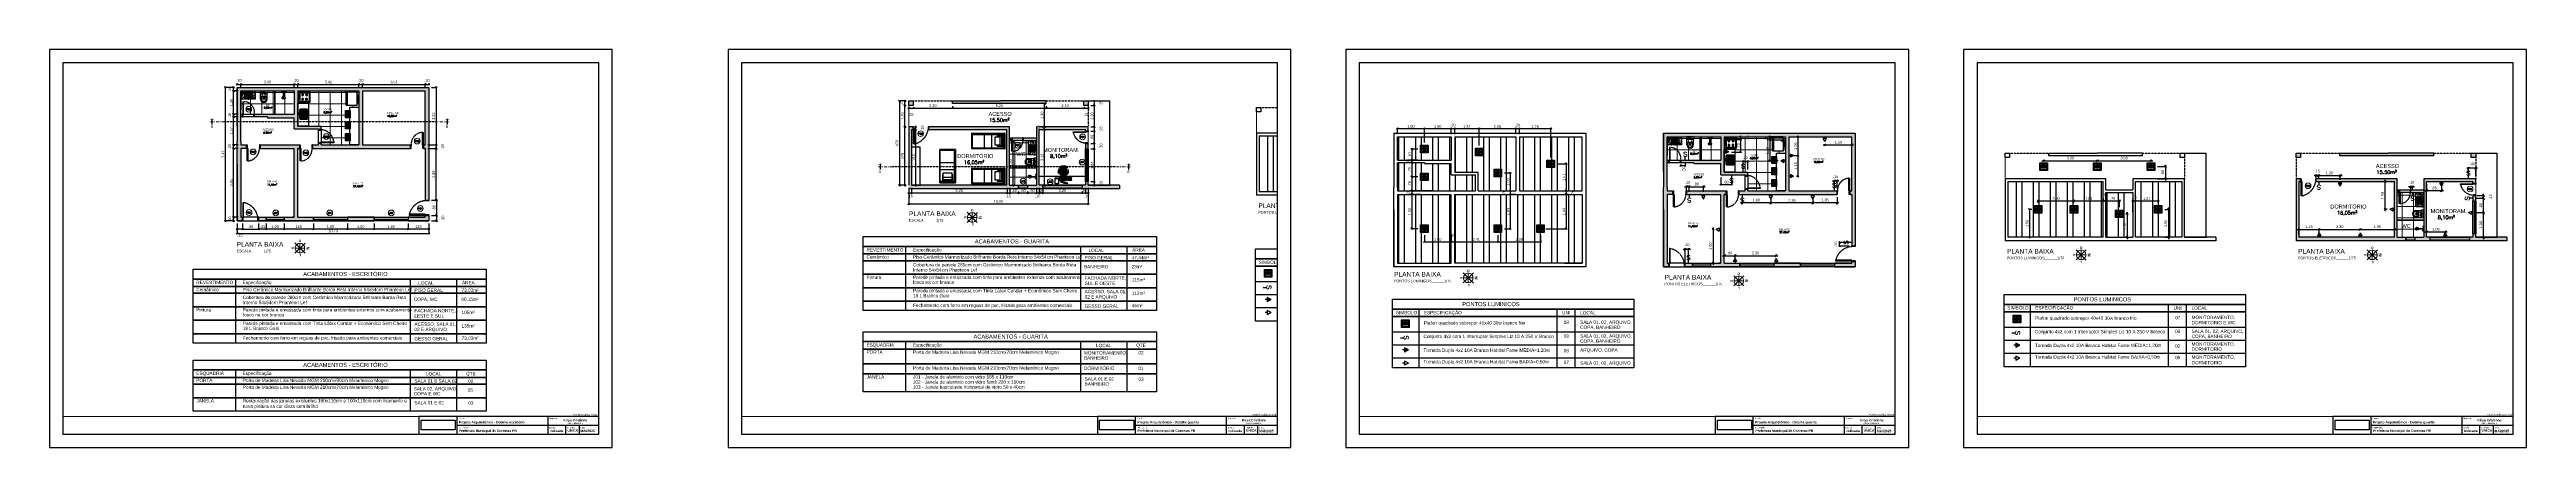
# Paper-space layout 'A4' of a CAD drawing. Header units: metres. Extents: x 345 to 2193, y -263 to 34.
# The model-space entities are those that its viewports show. They can reach past a viewport. Long polylines and large blocks are cut down to what shows.
import ezdxf
from ezdxf.enums import TextEntityAlignment as Align

# ---------------------------------------------------------------- set-up
doc = ezdxf.new("R2010")
doc.units = ezdxf.units.M
doc.header["$LTSCALE"] = 8
for name, pattern in [('CONTINU', [0]), ('DASHED', [0.75, 0.5, -0.25]), ('DASHED2', [0.375, 0.25, -0.125]), ('HIDDEN2', [0.1875, 0.125, -0.0625])]:
    doc.linetypes.add(name, pattern=pattern)
doc.layers.get('0').update_dxf_attribs({"lineweight": 5})
for name, color, linetype in [('_Mobiliário', 1, 'Continuous'), ('A-COTAS', 3, 'Continuous'), ('AL_HACHURA', 9, 'Continuous'), ('AL_MOBILIARIO', 8, 'Continuous'), ('AL_WC-COZ-AS', 8, 'Continuous'), ('ARQ-COTA-50', 110, 'Continuous'), ('ARQ-ELEV-SOLID', 254, 'Continuous'), ('ARQ-ELEV6', 1, 'Continuous'), ('ARQ-hatch layout', 253, 'Continuous'), ('ARQ-MOB', 253, 'Continuous'), ('ARQ-PAR', 5, 'Continuous'), ('ARQ-PIS', 1, 'Continuous'), ('ARQ-POR', 7, 'Continuous'), ('ARQ-PROJ', 7, 'DASHED2'), ('ARQ-SAN', 253, 'Continuous'), ('ARQ-TEXTO-AMBIENTES-100', 2, 'Continuous'), ('ARQ-TEXTO-AMBIENTES-50', 2, 'Continuous'), ('ELE-PTO', 110, 'Continuous'), ('KIRYA - LEGENDA', 7, 'Continuous'), ('KIRYA - TEXTO', 7, 'Continuous'), ('LD_Luminárias', 220, 'Continuous'), ('VN_PONTOS ELÉTRICOS', 10, 'Continuous')]:
    doc.layers.add(name, color=color, linetype=linetype)
for name, color, linetype, lineweight in [('ARQ-hatch san', 255, 'Continuous', 0), ('ARQ-TEXTO-EQUIPO-50', 7, 'Continuous', 5), ('KIRYA - COTAS', 7, 'Continuous', 5), ('KIRYA - PISO', 7, 'Continuous', 5), ('KIRYA - SÍMBOLO', 7, 'Continuous', 5)]:
    doc.layers.add(name, color=color, linetype=linetype, lineweight=lineweight)
doc.layers.add('KIRYA - Defpoints', color=7, linetype='Continuous', plot=False)
doc.styles.add('Arial', font='arial.ttf')
doc.styles.add('EA_140_1-75', font='swissl.ttf', dxfattribs={"height": 0.263})
doc.styles.add('EA_60_1-100', font='swissl.ttf', dxfattribs={"height": 0.15})
doc.styles.add('EA_60_1-75', font='swissl.ttf', dxfattribs={"height": 0.113})
doc.styles.add('EA_80_1-100', font='swissl.ttf', dxfattribs={"height": 0.2})
doc.styles.add('EA_80_1-75', font='swissl.ttf', dxfattribs={"height": 0.15})
doc.styles.add('GA RO 1_50', font='romans.shx', dxfattribs={"height": 0.09})
doc.styles.add('REGUA80', font='cityb___.ttf', dxfattribs={"width": 1.4})
doc.styles.add('SANS', font='SAS_____.PFB')
doc.styles.get("Standard").update_dxf_attribs({"font": 'arial.ttf'})
doc.styles.add('T80-50', font='sanss___.ttf', dxfattribs={"height": 0.1})
doc.styles.add('TECHNIC_BOLD', font='techb___.ttf')
doc.dimstyles.new('1-100', dxfattribs={"dimtxt": 0.15, "dimasz": 0.12, "dimexe": 0.06, "dimexo": 0.15, "dimgap": 0.075, "dimtad": 1, "dimzin": 4, "dimdsep": 46, "dimtxsty": 'EA_60_1-100', "dimblk1": 'OBLIQUE', "dimblk2": 'OBLIQUE', "dimsah": 1, "dimcen": 0.09, "dimdle": 0.1, "dimclrd": 144, "dimclre": 144, "dimclrt": 256, "dimadec": 0, "dimazin": 0, "dimtfac": 1, "dimtofl": 0, "dimtmove": 2, "dimatfit": 3, "dimldrblk": 'OBLIQUE', "dimfxl": 1, "dimtolj": 1, "dimtzin": 0, "dimarcsym": 0})
doc.dimstyles.new('1-75', dxfattribs={"dimtxt": 0.113, "dimasz": 0.1, "dimexe": 0.05, "dimexo": 0.15, "dimgap": 0.057, "dimtad": 1, "dimzin": 4, "dimdsep": 46, "dimtxsty": 'EA_60_1-75', "dimblk1": 'OBLIQUE', "dimblk2": 'OBLIQUE', "dimsah": 1, "dimcen": 0.09, "dimdle": 0.05, "dimclrd": 144, "dimclre": 144, "dimclrt": 256, "dimadec": 0, "dimazin": 0, "dimtfac": 1, "dimtofl": 0, "dimtmove": 2, "dimatfit": 3, "dimldrblk": 'OBLIQUE', "dimfxl": 1, "dimtolj": 1, "dimtzin": 0, "dimarcsym": 0})
picture_1 = doc.add_image_def('image2.png', size_in_pixel=(1697, 467))
pattern_1 = [(0, (-3357.1643, 326.70425), (2e-16, 0.635), []), (90, (-3357.1643, 326.70425), (-0.635, 2e-16), [])]
pattern_2 = [(0, (-3321.66805, 326.70425), (2e-16, 0.635), []), (90, (-3321.66805, 326.70425), (-0.635, 2e-16), [])]

# ---------------------------------------------------------------- blocks, each defined once
blk = doc.blocks.new('BACIA')
at = {"layer": 'ARQ-SAN'}
for p, q in [((-8575.35, 17785.83), (-8575.35, 17785.94)), ((-8575.33, 17786.27), (-8575.33, 17785.96)), ((-8575.32, 17785.97), (-8574.97, 17785.97)), ((-8575.28, 17786.27), (-8575.28, 17786.13)), ((-8575.18, 17786.16), (-8575.26, 17786.11)), ((-8575.18, 17786.25), (-8575.18, 17786.17)), ((-8575.13, 17786.15), (-8575.17, 17786.15)), ((-8575.11, 17786.25), (-8575.11, 17786.17)), ((-8575.11, 17786.16), (-8575.03, 17786.11)), ((-8575.02, 17786.27), (-8575.02, 17786.13)), ((-8574.96, 17786.27), (-8574.96, 17785.96)), ((-8574.95, 17785.83), (-8574.95, 17785.94)), ((-8575.33, 17785.82), (-8574.96, 17785.82))]:
    blk.add_line(p, q, dxfattribs=at)
for radius in [0.025, 0.018]:
    blk.add_circle((-8575.15, 17785.89), radius, dxfattribs=at)
for centre, radius, start, end in [((-8575.32, 17785.94), 0.025, 89.999, 180.0041), ((-8575.32, 17785.95), 0.025, 180.0016, 280.5955), ((-8575.15, 17786.27), 0.185, 0.0016, 180.0016), ((-8575.15, 17785.04), 0.9, 79.4075, 100.5881), ((-8575.15, 17786.27), 0.13, 0.0016, 180.0016), ((-8575.24, 17786.13), 0.032, 180.0016, 283.3342), ((-8575.15, 17785.72), 0.393, 76.6654, 103.3269), ((-8575.22, 17786.02), 0.0075, 90.0016, 270.0016), ((-8575.22, 17786.02), 0.0075, 270.0016, 90.0016), ((-8575.15, 17786.25), 0.035, 0.0016, 180.0016), ((-8575.17, 17786.23), 0.01, 116.4013, 180.0016), ((-8575.17, 17786.17), 0.015, 180.0016, 269.9975), ((-8575.15, 17786.18), 0.0663, 63.6164, 116.3867), ((-8575.13, 17786.17), 0.015, 270.0094, 359.9937), ((-8575.12, 17786.23), 0.01, 0.0016, 63.6018), ((-8575.07, 17786.02), 0.0075, 90.0016, 270.0016), ((-8575.07, 17786.02), 0.0075, 270.0016, 90.0016), ((-8575.05, 17786.13), 0.032, 256.6692, 0.0016), ((-8574.98, 17785.95), 0.025, 259.4091, 359.7684), ((-8574.97, 17785.94), 0.025, 359.999, 90.0041), ((-8575.33, 17785.83), 0.015, 180.0016, 269.9975), ((-8574.96, 17785.83), 0.015, 270.0094, 359.9937)]:
    blk.add_arc(centre, radius, start, end, dxfattribs=at)
blk = doc.blocks.new('L73_p')
at = {"layer": 'ARQ-hatch san', "true_color": 0xffffff}
h = blk.add_hatch(color=7, dxfattribs=at)
h.dxf.hatch_style = 2
h.paths.add_polyline_path([(-0.2, -0.2, 0.414214), (-0.2, -0.2), (0.2, -0.2, 0.414214), (0.2, -0.2), (0.2, 0.2, 0.416666), (0.2, 0.2), (-0.2, 0.2, 0.414214), (-0.2, 0.2)])
h.paths.add_polyline_path([(0.17, 0.09, -0.414601), (0.18, 0.08), (0.18, -0.17, -0.413826), (0.17, -0.18), (-0.17, -0.18, -0.06721), (-0.17, -0.18), (-0.17, -0.18), (-0.18, -0.18, -0.054879), (-0.18, -0.18), (-0.18, -0.18), (-0.18, -0.18, -0.066644), (-0.18, -0.17), (-0.18, -0.17), (-0.18, -0.17, -0.052691), (-0.18, -0.17), (-0.18, 0.08, -0.414578), (-0.17, 0.09)], flags=16)
h.paths.add_polyline_path([(-0.1, 0.16, -1), (-0.1, 0.13, -1)], flags=16)
h.paths.add_polyline_path([(0, 0.16, -1), (0, 0.13, -1)], flags=0)
h.paths.add_polyline_path([(0, 0.03, -1), (0, -0.03, -1)], flags=0)
h.paths.add_polyline_path([(0, 0.02, -1), (0, -0.02, -1)], flags=0)
h.paths.add_polyline_path([(0.1, 0.16, -1), (0.1, 0.13, -1)], flags=16)
h.paths.add_polyline_path([(-0.1, 0.16, 1), (-0.1, 0.13, 1)], flags=0)
h.paths.add_polyline_path([(0, 0.13, 1), (0, 0.16, 1)], flags=16)
h.paths.add_polyline_path([(0.1, 0.13, 1), (0.1, 0.16, 1)], flags=16)
for points in [[(0.2, -0.2), (-0.2, -0.2, -0.414214), (-0.2, -0.2), (-0.2, 0.2, -0.414214), (-0.2, 0.2), (0.2, 0.2)], [(-0.18, -0.17, 0.414577), (-0.17, -0.18)]]:
    blk.add_lwpolyline(points, format="xyb")
for points in [[(-0.17, -0.18), (0.17, -0.18, 0.413827), (0.18, -0.17), (0.18, 0.08, 0.414601), (0.17, 0.09), (-0.17, 0.09, 0.414577), (-0.18, 0.08), (-0.18, -0.17), (-0.18, -0.17), (-0.18, -0.17), (-0.18, -0.17), (-0.18, -0.18), (-0.18, -0.18), (-0.17, -0.18), (-0.17, -0.18)], [(0, 0.03, 1), (0, -0.03, 1)], [(0, 0.16, 1), (0, 0.13, 1)], [(0, 0.02, 1), (0, -0.02, 1)], [(0.2, 0.2, 0.414214), (0.2, 0.2, -0.414214)], [(0.2, -0.2, -0.414214), (0.2, -0.2, 0.414214)]]:
    blk.add_lwpolyline(points, format="xyb", close=True)
at = {"linetype": 'DASHED'}
for points in [[(-0.1, 0.16, 1), (-0.1, 0.13, 1)], [(0.1, 0.16, 1), (0.1, 0.13, 1)]]:
    blk.add_lwpolyline(points, format="xyb", close=True, dxfattribs=at)
for points in [[(0.2, -0.2), (0.2, 0.2)], [(0.17, -0.18), (-0.17, -0.18)]]:
    blk.add_lwpolyline(points)
blk = doc.blocks.new('CHUVEIRO')
at = {"layer": 'ARQ-SAN'}
for p, q in [((-8578.8, 17789.54), (-8578.82, 17789.54)), ((-8578.8, 17789.51), (-8578.82, 17789.51)), ((-8578.44, 17789.44), (-8578.82, 17789.44)), ((-8578.44, 17789.42), (-8578.82, 17789.42)), ((-8578.8, 17789.34), (-8578.82, 17789.34)), ((-8578.8, 17789.31), (-8578.82, 17789.31)), ((-8578.8, 17789.55), (-8578.76, 17789.55)), ((-8578.8, 17789.55), (-8578.8, 17789.51)), ((-8578.8, 17789.51), (-8578.76, 17789.5)), ((-8578.8, 17789.35), (-8578.76, 17789.35)), ((-8578.8, 17789.31), (-8578.8, 17789.35)), ((-8578.8, 17789.31), (-8578.76, 17789.3)), ((-8578.76, 17789.55), (-8578.76, 17789.5)), ((-8578.76, 17789.3), (-8578.76, 17789.35))]:
    blk.add_line(p, q, dxfattribs=at)
blk.add_lwpolyline([(-8578.82, 17789.44), (-8578.82, 17789.42)], dxfattribs=at)
for radius, start, end in [(0.0825, 188.4801, 171.5199), (0.0693, 190.118, 169.882), (0.0122, 270, 90)]:
    blk.add_arc((-8578.44, 17789.43), radius, start, end, dxfattribs=at)
blk = doc.blocks.new('camaS_2p')
at = {"layer": 'AL_MOBILIARIO'}
for p, q in [((0.44, -1.88), (-0.44, -1.88)), ((0.41, -1.85), (-0.41, -1.85))]:
    blk.add_line(p, q, dxfattribs=at)
for points in [[(-0.24, -0.45), (-0.29, -0.45), (-0.29, -0.15), (0.29, -0.15), (0.29, -0.45), (0.24, -0.45)], [(-0.26, -0.19), (-0.29, -0.15)], [(-0.26, -0.42), (-0.29, -0.45)], [(-0.24, -0.42), (-0.26, -0.42), (-0.26, -0.19), (0.25, -0.19), (0.25, -0.42), (0.24, -0.42)], [(0.25, -0.19), (0.29, -0.15)], [(0.25, -0.42), (0.29, -0.45)]]:
    blk.add_lwpolyline(points, dxfattribs=at)
blk.add_lwpolyline([(0.24, -0.56), (0.24, -0.3), (-0.24, -0.3), (-0.24, -0.56)], close=True, dxfattribs=at)
for points in [[(-0.44, 0, 0), (-0.44, -0.04, 0)], [(-0.44, 0, 0), (0.44, 0, 0)], [(0.44, -1.88, 0), (0.44, 0, 0)], [(-0.4, -0.07, 0), (-0.41, -0.07, 0), (-0.41, -0.07, 0), (-0.42, -0.07, 0), (-0.42, -0.07, 0), (-0.43, -0.06, 0), (-0.43, -0.06, 0), (-0.43, -0.06, 0), (-0.44, -0.05, 0), (-0.44, -0.05, 0), (-0.44, -0.05, 0), (-0.44, -0.04, 0), (-0.44, -0.04, 0)], [(-0.44, -0.04, 0), (-0.44, -1.88, 0)], [(-0.41, -0.07, 0), (-0.41, -1.85, 0)], [(-0.4, -0.07, 0), (0.4, -0.07, 0)], [(-0.38, -0.14, 0), (-0.38, -0.13, 0), (-0.37, -0.13, 0), (-0.37, -0.12, 0), (-0.37, -0.12, 0), (-0.37, -0.11, 0), (-0.37, -0.11, 0), (-0.36, -0.11, 0), (-0.36, -0.11, 0), (-0.35, -0.1, 0), (-0.35, -0.1, 0), (-0.34, -0.1, 0), (-0.34, -0.1, 0)], [(-0.38, -0.75, 0), (0.37, -0.75, 0)], [(-0.38, -1.15, 0), (0.37, -1.15, 0)], [(-0.35, -0.1, 0), (-0.35, -0.1, 0)], [(-0.34, -0.1, 0), (0.34, -0.1, 0)], [(0.34, -0.1, 0), (0.34, -0.1, 0), (0.35, -0.1, 0), (0.35, -0.1, 0), (0.36, -0.11, 0), (0.36, -0.11, 0), (0.36, -0.11, 0), (0.37, -0.11, 0), (0.37, -0.12, 0), (0.37, -0.12, 0), (0.37, -0.13, 0), (0.37, -0.13, 0), (0.37, -0.14, 0)], [(0.35, -0.1, 0), (0.35, -0.1, 0)], [(0.37, -1.8, 0), (0.37, -0.14, 0)], [(0.44, -0.04, 0), (0.44, -0.04, 0), (0.44, -0.05, 0), (0.44, -0.05, 0), (0.43, -0.05, 0), (0.43, -0.06, 0), (0.43, -0.06, 0), (0.43, -0.06, 0), (0.42, -0.07, 0), (0.42, -0.07, 0), (0.41, -0.07, 0), (0.41, -0.07, 0), (0.4, -0.07, 0)], [(0.41, -1.85, 0), (0.41, -0.07, 0)], [(-0.41, -1.85, 0), (-0.44, -1.88, 0)], [(-0.34, -1.83, 0), (-0.34, -1.83, 0), (-0.35, -1.83, 0), (-0.35, -1.83, 0), (-0.36, -1.83, 0), (-0.36, -1.83, 0), (-0.37, -1.82, 0), (-0.37, -1.82, 0), (-0.37, -1.82, 0), (-0.37, -1.81, 0), (-0.37, -1.81, 0), (-0.38, -1.8, 0), (-0.38, -1.8, 0)], [(-0.37, -1.82, 0), (-0.37, -1.82, 0)], [(-0.34, -1.83, 0), (0.34, -1.83, 0)], [(0.37, -1.8, 0), (0.37, -1.8, 0), (0.37, -1.81, 0), (0.37, -1.81, 0), (0.37, -1.82, 0), (0.37, -1.82, 0), (0.36, -1.82, 0), (0.36, -1.83, 0), (0.36, -1.83, 0), (0.35, -1.83, 0), (0.35, -1.83, 0), (0.34, -1.83, 0), (0.34, -1.83, 0)], [(0.41, -1.85, 0), (0.44, -1.88, 0)]]:
    blk.add_polyline3d(points, dxfattribs=at)
blk = doc.blocks.new('computadro')
at = {"layer": 'ARQ-MOB', "color": 252, "true_color": 0x939598}
for p, q in [((3249.66, 1235.64), (3249.32, 1235.64)), ((3249.32, 1235.64), (3249.32, 1235.46)), ((3249.32, 1235.46), (3249.66, 1235.46)), ((3249.35, 1236.17), (3249.34, 1236.15)), ((3249.43, 1235.78), (3249.34, 1236.15)), ((3249.35, 1236.17), (3249.37, 1236.17)), ((3249.35, 1236.17), (3249.45, 1235.78)), ((3249.37, 1236.17), (3249.47, 1235.78)), ((3249.37, 1236.17), (3249.46, 1235.78)), ((3249.45, 1235.78), (3249.43, 1235.78)), ((3249.45, 1235.78), (3249.47, 1235.78)), ((3249.52, 1236.36), (3249.52, 1236.19)), ((3249.54, 1236.37), (3249.66, 1236.37)), ((3249.66, 1236.18), (3249.54, 1236.18)), ((3249.68, 1236.15), (3249.54, 1236.15)), ((3249.54, 1235.7), (3249.54, 1236.15)), ((3249.54, 1235.7), (3249.68, 1235.7)), ((3249.55, 1236.12), (3249.55, 1235.73)), ((3249.56, 1236.12), (3249.55, 1236.12)), ((3249.55, 1235.73), (3249.56, 1235.73)), ((3249.56, 1236.12), (3249.56, 1235.73)), ((3249.58, 1236.25), (3249.58, 1236.29)), ((3249.61, 1236.28), (3249.58, 1236.28)), ((3249.61, 1236.26), (3249.58, 1236.26)), ((3249.58, 1236.12), (3249.58, 1236.06)), ((3249.58, 1236.12), (3249.66, 1236.12)), ((3249.58, 1236.1), (3249.66, 1236.1)), ((3249.58, 1236.09), (3249.66, 1236.09)), ((3249.58, 1236.07), (3249.66, 1236.07)), ((3249.58, 1236.06), (3249.66, 1236.06)), ((3249.58, 1236.04), (3249.61, 1236.04)), ((3249.58, 1236.04), (3249.58, 1235.99)), ((3249.58, 1236.02), (3249.61, 1236.02)), ((3249.58, 1236.01), (3249.61, 1236.01)), ((3249.58, 1235.99), (3249.61, 1235.99)), ((3249.58, 1235.97), (3249.66, 1235.97)), ((3249.58, 1235.97), (3249.58, 1235.73)), ((3249.58, 1235.95), (3249.66, 1235.95)), ((3249.58, 1235.94), (3249.66, 1235.94)), ((3249.58, 1235.92), (3249.64, 1235.92)), ((3249.58, 1235.91), (3249.64, 1235.91)), ((3249.58, 1235.89), (3249.64, 1235.89)), ((3249.58, 1235.88), (3249.64, 1235.88)), ((3249.58, 1235.86), (3249.64, 1235.86)), ((3249.58, 1235.85), (3249.64, 1235.85)), ((3249.58, 1235.83), (3249.64, 1235.83)), ((3249.58, 1235.83), (3249.64, 1235.83)), ((3249.58, 1235.82), (3249.64, 1235.82)), ((3249.58, 1235.8), (3249.64, 1235.8)), ((3249.58, 1235.79), (3249.64, 1235.79)), ((3249.58, 1235.77), (3249.64, 1235.77)), ((3249.58, 1235.76), (3249.66, 1235.76)), ((3249.58, 1235.74), (3249.66, 1235.74)), ((3249.58, 1235.73), (3249.66, 1235.73)), ((3249.59, 1236.3), (3249.65, 1236.3)), ((3249.65, 1236.24), (3249.59, 1236.24)), ((3249.6, 1236.12), (3249.6, 1236.06)), ((3249.6, 1236.04), (3249.6, 1235.99)), ((3249.6, 1235.97), (3249.6, 1235.73)), ((3249.61, 1236.24), (3249.61, 1236.3)), ((3249.61, 1236.12), (3249.61, 1236.06)), ((3249.61, 1236.04), (3249.61, 1235.99)), ((3249.61, 1235.97), (3249.61, 1235.73)), ((3249.63, 1236.12), (3249.63, 1236.06)), ((3249.63, 1236.02), (3249.63, 1236.01)), ((3249.63, 1236.02), (3249.66, 1236.02)), ((3249.63, 1236.01), (3249.66, 1236.01)), ((3249.63, 1235.97), (3249.63, 1235.73)), ((3249.63, 1235.46), (3249.63, 1235.64)), ((3249.64, 1236.12), (3249.64, 1236.06)), ((3249.64, 1236.04), (3249.64, 1235.99)), ((3249.64, 1236.04), (3249.66, 1236.04)), ((3249.64, 1235.99), (3249.66, 1235.99)), ((3249.64, 1235.97), (3249.64, 1235.73)), ((3249.66, 1236.29), (3249.66, 1236.25)), ((3249.66, 1236.12), (3249.66, 1236.06)), ((3249.66, 1236.06), (3249.66, 1236.12)), ((3249.66, 1236.04), (3249.66, 1235.99)), ((3249.66, 1235.97), (3249.66, 1235.73)), ((3249.66, 1235.46), (3249.66, 1235.64)), ((3249.68, 1236.35), (3249.68, 1236.2)), ((3249.68, 1235.7), (3249.68, 1236.15))]:
    blk.add_line(p, q, dxfattribs=at)
for centre, radius, start, end in [((3249.4, 1235.97), 0.0507, 121.9166, 264.7273), ((3249.4, 1235.97), 0.0507, 301.9443, 84.755), ((3249.54, 1236.35), 0.02, 90, 145.8256), ((3249.54, 1236.2), 0.02, 214.1744, 270), ((3249.59, 1236.29), 0.01, 90, 180), ((3249.59, 1236.25), 0.01, 180, 270), ((3249.65, 1236.29), 0.01, 0, 90), ((3249.65, 1236.25), 0.01, 270, 0), ((3249.66, 1236.35), 0.02, 0, 90), ((3249.66, 1236.2), 0.02, 270, 0)]:
    blk.add_arc(centre, radius, start, end, dxfattribs=at)
blk.add_open_spline([(3249.58, 1236.27), (3249.57, 1236.27), (3249.56, 1236.27), (3249.52, 1236.25)], degree=3, dxfattribs=at)
blk = doc.blocks.new('Ind-corte05')
blk.add_line((0.35, 1.5), (-0.31, 1.5))
for points, const_width in [([(0, 1.69), (0, 1.31)], 0.0938), ([(0, 1.22), (0, 1.12)], 0.0938), ([(0, 1.03), (0, 0.66)], 0.0938), ([(0, 0.56), (0, 0.47)], 0.0938), ([(0, 0.38), (0, 0)], 0.0938), ([(0.21, 1.78), (0.35, 1.5), (0.21, 1.22)], 0.0375)]:
    blk.add_lwpolyline(points, dxfattribs=dict(const_width=const_width))
at = {"color": 4, "style": 'SANS'}
blk.add_attdef('CORTE', text='', height=0.5, rotation=90, dxfattribs=at).set_placement((-0.39, 1.5), align=Align.CENTER)
blk = doc.blocks.new('_OBLIQUE')
at = {"color": 0, "linetype": 'ByBlock'}
blk.add_line((-0.5, -0.5), (0.5, 0.5), dxfattribs=at)
blk = doc.blocks.new('*D339')
at = {"layer": 'Defpoints', "color": 0, "transparency": 16777216}
for p in [(1224.97, 1440.63), (1225.21, 1440.63), (1225.02, 1437.51)]:
    blk.add_point(p, dxfattribs=at)
at = {"layer": 'KIRYA - COTAS', "color": 144, "lineweight": -2, "transparency": 16777216}
for p, q in [((1225.12, 1440.63), (1225.26, 1440.63)), ((1225.21, 1437.46), (1225.21, 1440.68)), ((1225.17, 1437.51), (1225.26, 1437.51))]:
    blk.add_line(p, q, dxfattribs=at)
at = {"layer": 'KIRYA - COTAS', "color": 144, "lineweight": -2, "transparency": 16777216, "xscale": 0.1, "yscale": 0.1, "zscale": 0.1}
for p, rotation in [((1225.21, 1440.63), 90), ((1225.21, 1437.51), 270)]:
    blk.add_blockref('_OBLIQUE', p, dxfattribs=dict(at, rotation=rotation))
at = {"layer": 'KIRYA - COTAS', "transparency": 16777216, "insert": (1225.08, 1439.07), "char_height": 0.15, "attachment_point": 5, "rotation": 90, "style": 'EA_80_1-75'}
blk.add_mtext('\\A1;310', dxfattribs=at)
blk = doc.blocks.new('*D303')
at = {"layer": 'Defpoints', "color": 0, "transparency": 16777216}
for p in [(1224.6, 1440.78), (1224.82, 1440.78), (1224.82, 1437.51)]:
    blk.add_point(p, dxfattribs=at)
at = {"layer": 'KIRYA - COTAS', "color": 144, "lineweight": -2, "transparency": 16777216}
for p, q in [((1224.67, 1440.78), (1224.55, 1440.78)), ((1224.6, 1437.46), (1224.6, 1440.83)), ((1224.67, 1437.51), (1224.55, 1437.51))]:
    blk.add_line(p, q, dxfattribs=at)
at = {"layer": 'KIRYA - COTAS', "color": 144, "lineweight": -2, "transparency": 16777216, "xscale": 0.1, "yscale": 0.1, "zscale": 0.1}
for p, rotation in [((1224.6, 1440.78), 90), ((1224.6, 1437.51), 270)]:
    blk.add_blockref('_OBLIQUE', p, dxfattribs=dict(at, rotation=rotation))
at = {"layer": 'KIRYA - COTAS', "transparency": 16777216, "insert": (1224.47, 1439.15), "char_height": 0.15, "attachment_point": 5, "rotation": 90, "style": 'EA_80_1-75'}
blk.add_mtext('\\A1;325', dxfattribs=at)
blk = doc.blocks.new('*D340')
at = {"layer": 'Defpoints', "color": 0, "transparency": 16777216}
for p in [(1224.97, 1440.63), (1225.07, 1440.78), (1225.21, 1440.78)]:
    blk.add_point(p, dxfattribs=at)
at = {"layer": 'KIRYA - COTAS', "color": 144, "lineweight": -2, "transparency": 16777216}
for p, q in [((1225.12, 1440.63), (1225.26, 1440.63)), ((1225.21, 1440.58), (1225.21, 1440.83)), ((1225.22, 1440.78), (1225.26, 1440.78))]:
    blk.add_line(p, q, dxfattribs=at)
at = {"layer": 'KIRYA - COTAS', "color": 144, "lineweight": -2, "transparency": 16777216, "xscale": 0.1, "yscale": 0.1, "zscale": 0.1}
for p, rotation in [((1225.21, 1440.78), 90), ((1225.21, 1440.63), 270)]:
    blk.add_blockref('_OBLIQUE', p, dxfattribs=dict(at, rotation=rotation))
at = {"layer": 'KIRYA - COTAS', "transparency": 16777216, "insert": (1225.58, 1440.71), "char_height": 0.15, "attachment_point": 5, "rotation": 90, "style": 'EA_80_1-75'}
blk.add_mtext('\\A1;.15', dxfattribs=at)
blk = doc.blocks.new('*D341')
at = {"layer": 'Defpoints', "color": 0, "transparency": 16777216}
for p in [(1224.82, 1441.98), (1225.07, 1441.98), (1225.07, 1441.83)]:
    blk.add_point(p, dxfattribs=at)
at = {"layer": 'KIRYA - COTAS', "color": 144, "lineweight": -2, "transparency": 16777216}
for p, q in [((1224.77, 1441.83), (1225.12, 1441.83)), ((1224.82, 1441.83), (1224.82, 1441.78)), ((1225.07, 1441.83), (1225.07, 1441.78))]:
    blk.add_line(p, q, dxfattribs=at)
at = {"layer": 'KIRYA - COTAS', "color": 144, "lineweight": -2, "transparency": 16777216, "xscale": 0.1, "yscale": 0.1, "zscale": 0.1, "rotation": 180}
blk.add_blockref('_OBLIQUE', (1224.82, 1441.83), dxfattribs=at)
at = {"layer": 'KIRYA - COTAS', "color": 144, "lineweight": -2, "transparency": 16777216, "xscale": 0.1, "yscale": 0.1, "zscale": 0.1}
blk.add_blockref('_OBLIQUE', (1225.07, 1441.83), dxfattribs=at)
at = {"layer": 'KIRYA - COTAS', "transparency": 16777216, "insert": (1224.94, 1441.46), "char_height": 0.15, "attachment_point": 5, "style": 'EA_80_1-75'}
blk.add_mtext('\\A1;.25', dxfattribs=at)
blk = doc.blocks.new('*D342')
at = {"layer": 'Defpoints', "color": 0, "transparency": 16777216}
for p in [(1225.07, 1441.98), (1227.27, 1442.08), (1227.27, 1441.83)]:
    blk.add_point(p, dxfattribs=at)
at = {"layer": 'KIRYA - COTAS', "color": 144, "lineweight": -2, "transparency": 16777216}
for p, q in [((1225.02, 1441.83), (1227.32, 1441.83)), ((1225.07, 1441.83), (1225.07, 1441.78)), ((1227.27, 1441.93), (1227.27, 1441.78))]:
    blk.add_line(p, q, dxfattribs=at)
at = {"layer": 'KIRYA - COTAS', "color": 144, "lineweight": -2, "transparency": 16777216, "xscale": 0.1, "yscale": 0.1, "zscale": 0.1, "rotation": 180}
blk.add_blockref('_OBLIQUE', (1225.07, 1441.83), dxfattribs=at)
at = {"layer": 'KIRYA - COTAS', "color": 144, "lineweight": -2, "transparency": 16777216, "xscale": 0.1, "yscale": 0.1, "zscale": 0.1}
blk.add_blockref('_OBLIQUE', (1227.27, 1441.83), dxfattribs=at)
at = {"layer": 'KIRYA - COTAS', "transparency": 16777216, "insert": (1226.17, 1441.96), "char_height": 0.15, "attachment_point": 5, "style": 'EA_80_1-75'}
blk.add_mtext('\\A1;2.20', dxfattribs=at)
blk = doc.blocks.new('*D343')
at = {"layer": 'Defpoints', "color": 0, "transparency": 16777216}
for p in [(1227.27, 1442.08), (1232.52, 1442.08), (1232.52, 1441.83)]:
    blk.add_point(p, dxfattribs=at)
at = {"layer": 'KIRYA - COTAS', "color": 144, "lineweight": -2, "transparency": 16777216}
for p, q in [((1227.22, 1441.83), (1232.57, 1441.83)), ((1227.27, 1441.93), (1227.27, 1441.78)), ((1232.52, 1441.93), (1232.52, 1441.78))]:
    blk.add_line(p, q, dxfattribs=at)
at = {"layer": 'KIRYA - COTAS', "color": 144, "lineweight": -2, "transparency": 16777216, "xscale": 0.1, "yscale": 0.1, "zscale": 0.1, "rotation": 180}
blk.add_blockref('_OBLIQUE', (1227.27, 1441.83), dxfattribs=at)
at = {"layer": 'KIRYA - COTAS', "color": 144, "lineweight": -2, "transparency": 16777216, "xscale": 0.1, "yscale": 0.1, "zscale": 0.1}
blk.add_blockref('_OBLIQUE', (1232.52, 1441.83), dxfattribs=at)
at = {"layer": 'KIRYA - COTAS', "transparency": 16777216, "insert": (1229.89, 1441.96), "char_height": 0.15, "attachment_point": 5, "style": 'EA_80_1-75'}
blk.add_mtext('\\A1;5.25', dxfattribs=at)
blk = doc.blocks.new('*D344')
at = {"layer": 'Defpoints', "color": 0, "transparency": 16777216}
for p in [(1232.52, 1442.08), (1234.62, 1441.98), (1234.62, 1441.83)]:
    blk.add_point(p, dxfattribs=at)
at = {"layer": 'KIRYA - COTAS', "color": 144, "lineweight": -2, "transparency": 16777216}
for p, q in [((1232.47, 1441.83), (1234.67, 1441.83)), ((1232.52, 1441.93), (1232.52, 1441.78)), ((1234.62, 1441.83), (1234.62, 1441.78))]:
    blk.add_line(p, q, dxfattribs=at)
at = {"layer": 'KIRYA - COTAS', "color": 144, "lineweight": -2, "transparency": 16777216, "xscale": 0.1, "yscale": 0.1, "zscale": 0.1, "rotation": 180}
blk.add_blockref('_OBLIQUE', (1232.52, 1441.83), dxfattribs=at)
at = {"layer": 'KIRYA - COTAS', "color": 144, "lineweight": -2, "transparency": 16777216, "xscale": 0.1, "yscale": 0.1, "zscale": 0.1}
blk.add_blockref('_OBLIQUE', (1234.62, 1441.83), dxfattribs=at)
at = {"layer": 'KIRYA - COTAS', "transparency": 16777216, "insert": (1233.57, 1441.96), "char_height": 0.15, "attachment_point": 5, "style": 'EA_80_1-75'}
blk.add_mtext('\\A1;2.10', dxfattribs=at)
blk = doc.blocks.new('*D345')
at = {"layer": 'Defpoints', "color": 0, "transparency": 16777216}
for p in [(1234.62, 1441.98), (1234.87, 1441.98), (1234.87, 1441.83)]:
    blk.add_point(p, dxfattribs=at)
at = {"layer": 'KIRYA - COTAS', "color": 144, "lineweight": -2, "transparency": 16777216}
for p, q in [((1234.57, 1441.83), (1234.92, 1441.83)), ((1234.62, 1441.83), (1234.62, 1441.78)), ((1234.87, 1441.83), (1234.87, 1441.78))]:
    blk.add_line(p, q, dxfattribs=at)
at = {"layer": 'KIRYA - COTAS', "color": 144, "lineweight": -2, "transparency": 16777216, "xscale": 0.1, "yscale": 0.1, "zscale": 0.1, "rotation": 180}
blk.add_blockref('_OBLIQUE', (1234.62, 1441.83), dxfattribs=at)
at = {"layer": 'KIRYA - COTAS', "color": 144, "lineweight": -2, "transparency": 16777216, "xscale": 0.1, "yscale": 0.1, "zscale": 0.1}
blk.add_blockref('_OBLIQUE', (1234.87, 1441.83), dxfattribs=at)
at = {"layer": 'KIRYA - COTAS', "transparency": 16777216, "insert": (1234.74, 1441.46), "char_height": 0.15, "attachment_point": 5, "style": 'EA_80_1-75'}
blk.add_mtext('\\A1;.25', dxfattribs=at)
blk = doc.blocks.new('*D346')
at = {"layer": 'Defpoints', "color": 0, "transparency": 16777216}
for p in [(1224.82, 1437.51), (1224.97, 1437.51), (1224.97, 1437.08)]:
    blk.add_point(p, dxfattribs=at)
at = {"layer": 'KIRYA - COTAS', "color": 144, "lineweight": -2, "transparency": 16777216}
for p, q in [((1224.77, 1437.08), (1225.02, 1437.08)), ((1224.82, 1437.36), (1224.82, 1437.03)), ((1224.97, 1437.36), (1224.97, 1437.03))]:
    blk.add_line(p, q, dxfattribs=at)
at = {"layer": 'KIRYA - COTAS', "color": 144, "lineweight": -2, "transparency": 16777216, "xscale": 0.1, "yscale": 0.1, "zscale": 0.1, "rotation": 180}
blk.add_blockref('_OBLIQUE', (1224.82, 1437.08), dxfattribs=at)
at = {"layer": 'KIRYA - COTAS', "color": 144, "lineweight": -2, "transparency": 16777216, "xscale": 0.1, "yscale": 0.1, "zscale": 0.1}
blk.add_blockref('_OBLIQUE', (1224.97, 1437.08), dxfattribs=at)
at = {"layer": 'KIRYA - COTAS', "transparency": 16777216, "insert": (1224.9, 1436.9), "char_height": 0.15, "attachment_point": 5, "style": 'EA_80_1-75'}
blk.add_mtext('\\A1;.15', dxfattribs=at)
blk = doc.blocks.new('*D347')
at = {"layer": 'Defpoints', "color": 0, "transparency": 16777216}
for p in [(1224.97, 1437.51), (1230.32, 1437.51), (1230.32, 1437.08)]:
    blk.add_point(p, dxfattribs=at)
at = {"layer": 'KIRYA - COTAS', "color": 144, "lineweight": -2, "transparency": 16777216}
for p, q in [((1224.92, 1437.08), (1230.37, 1437.08)), ((1224.97, 1437.36), (1224.97, 1437.03)), ((1230.32, 1437.36), (1230.32, 1437.03))]:
    blk.add_line(p, q, dxfattribs=at)
at = {"layer": 'KIRYA - COTAS', "color": 144, "lineweight": -2, "transparency": 16777216, "xscale": 0.1, "yscale": 0.1, "zscale": 0.1, "rotation": 180}
blk.add_blockref('_OBLIQUE', (1224.97, 1437.08), dxfattribs=at)
at = {"layer": 'KIRYA - COTAS', "color": 144, "lineweight": -2, "transparency": 16777216, "xscale": 0.1, "yscale": 0.1, "zscale": 0.1}
blk.add_blockref('_OBLIQUE', (1230.32, 1437.08), dxfattribs=at)
at = {"layer": 'KIRYA - COTAS', "transparency": 16777216, "insert": (1227.64, 1437.21), "char_height": 0.15, "attachment_point": 5, "style": 'EA_80_1-75'}
blk.add_mtext('\\A1;5.35', dxfattribs=at)
blk = doc.blocks.new('*D348')
at = {"layer": 'Defpoints', "color": 0, "transparency": 16777216}
for p in [(1230.32, 1437.51), (1230.47, 1437.51), (1230.47, 1437.08)]:
    blk.add_point(p, dxfattribs=at)
at = {"layer": 'KIRYA - COTAS', "color": 144, "lineweight": -2, "transparency": 16777216}
for p, q in [((1230.27, 1437.08), (1230.52, 1437.08)), ((1230.32, 1437.36), (1230.32, 1437.03)), ((1230.47, 1437.36), (1230.47, 1437.03))]:
    blk.add_line(p, q, dxfattribs=at)
at = {"layer": 'KIRYA - COTAS', "color": 144, "lineweight": -2, "transparency": 16777216, "xscale": 0.1, "yscale": 0.1, "zscale": 0.1, "rotation": 180}
blk.add_blockref('_OBLIQUE', (1230.32, 1437.08), dxfattribs=at)
at = {"layer": 'KIRYA - COTAS', "color": 144, "lineweight": -2, "transparency": 16777216, "xscale": 0.1, "yscale": 0.1, "zscale": 0.1}
blk.add_blockref('_OBLIQUE', (1230.47, 1437.08), dxfattribs=at)
at = {"layer": 'KIRYA - COTAS', "transparency": 16777216, "insert": (1230.39, 1436.9), "char_height": 0.15, "attachment_point": 5, "style": 'EA_80_1-75'}
blk.add_mtext('\\A1;.15', dxfattribs=at)
blk = doc.blocks.new('*D349')
at = {"layer": 'Defpoints', "color": 0, "transparency": 16777216}
for p in [(1230.47, 1437.51), (1230.97, 1437.31), (1230.97, 1437.08)]:
    blk.add_point(p, dxfattribs=at)
at = {"layer": 'KIRYA - COTAS', "color": 144, "lineweight": -2, "transparency": 16777216}
for p, q in [((1230.42, 1437.08), (1231.02, 1437.08)), ((1230.47, 1437.36), (1230.47, 1437.03)), ((1230.97, 1437.16), (1230.97, 1437.03))]:
    blk.add_line(p, q, dxfattribs=at)
at = {"layer": 'KIRYA - COTAS', "color": 144, "lineweight": -2, "transparency": 16777216, "xscale": 0.1, "yscale": 0.1, "zscale": 0.1, "rotation": 180}
blk.add_blockref('_OBLIQUE', (1230.47, 1437.08), dxfattribs=at)
at = {"layer": 'KIRYA - COTAS', "color": 144, "lineweight": -2, "transparency": 16777216, "xscale": 0.1, "yscale": 0.1, "zscale": 0.1}
blk.add_blockref('_OBLIQUE', (1230.97, 1437.08), dxfattribs=at)
at = {"layer": 'KIRYA - COTAS', "transparency": 16777216, "insert": (1230.72, 1437.21), "char_height": 0.15, "attachment_point": 5, "style": 'EA_80_1-75'}
blk.add_mtext('\\A1;.50', dxfattribs=at)
blk = doc.blocks.new('*D350')
at = {"layer": 'Defpoints', "color": 0, "transparency": 16777216}
for p in [(1230.97, 1437.31), (1231.47, 1437.31), (1231.47, 1437.08)]:
    blk.add_point(p, dxfattribs=at)
at = {"layer": 'KIRYA - COTAS', "color": 144, "lineweight": -2, "transparency": 16777216}
for p, q in [((1230.92, 1437.08), (1231.52, 1437.08)), ((1230.97, 1437.16), (1230.97, 1437.03)), ((1231.47, 1437.16), (1231.47, 1437.03))]:
    blk.add_line(p, q, dxfattribs=at)
at = {"layer": 'KIRYA - COTAS', "color": 144, "lineweight": -2, "transparency": 16777216, "xscale": 0.1, "yscale": 0.1, "zscale": 0.1, "rotation": 180}
blk.add_blockref('_OBLIQUE', (1230.97, 1437.08), dxfattribs=at)
at = {"layer": 'KIRYA - COTAS', "color": 144, "lineweight": -2, "transparency": 16777216, "xscale": 0.1, "yscale": 0.1, "zscale": 0.1}
blk.add_blockref('_OBLIQUE', (1231.47, 1437.08), dxfattribs=at)
at = {"layer": 'KIRYA - COTAS', "transparency": 16777216, "insert": (1231.22, 1437.21), "char_height": 0.15, "attachment_point": 5, "style": 'EA_80_1-75'}
blk.add_mtext('\\A1;.50', dxfattribs=at)
blk = doc.blocks.new('*D351')
at = {"layer": 'Defpoints', "color": 0, "transparency": 16777216}
for p in [(1231.47, 1437.31), (1231.97, 1437.51), (1231.97, 1437.08)]:
    blk.add_point(p, dxfattribs=at)
at = {"layer": 'KIRYA - COTAS', "color": 144, "lineweight": -2, "transparency": 16777216}
for p, q in [((1231.42, 1437.08), (1232.02, 1437.08)), ((1231.47, 1437.16), (1231.47, 1437.03)), ((1231.97, 1437.36), (1231.97, 1437.03))]:
    blk.add_line(p, q, dxfattribs=at)
at = {"layer": 'KIRYA - COTAS', "color": 144, "lineweight": -2, "transparency": 16777216, "xscale": 0.1, "yscale": 0.1, "zscale": 0.1, "rotation": 180}
blk.add_blockref('_OBLIQUE', (1231.47, 1437.08), dxfattribs=at)
at = {"layer": 'KIRYA - COTAS', "color": 144, "lineweight": -2, "transparency": 16777216, "xscale": 0.1, "yscale": 0.1, "zscale": 0.1}
blk.add_blockref('_OBLIQUE', (1231.97, 1437.08), dxfattribs=at)
at = {"layer": 'KIRYA - COTAS', "transparency": 16777216, "insert": (1231.72, 1437.21), "char_height": 0.15, "attachment_point": 5, "style": 'EA_80_1-75'}
blk.add_mtext('\\A1;.50', dxfattribs=at)
blk = doc.blocks.new('*D352')
at = {"layer": 'Defpoints', "color": 0, "transparency": 16777216}
for p in [(1231.97, 1437.51), (1232.12, 1437.51), (1232.12, 1437.08)]:
    blk.add_point(p, dxfattribs=at)
at = {"layer": 'KIRYA - COTAS', "color": 144, "lineweight": -2, "transparency": 16777216}
for p, q in [((1231.92, 1437.08), (1232.17, 1437.08)), ((1231.97, 1437.36), (1231.97, 1437.03)), ((1232.12, 1437.36), (1232.12, 1437.03))]:
    blk.add_line(p, q, dxfattribs=at)
at = {"layer": 'KIRYA - COTAS', "color": 144, "lineweight": -2, "transparency": 16777216, "xscale": 0.1, "yscale": 0.1, "zscale": 0.1, "rotation": 180}
blk.add_blockref('_OBLIQUE', (1231.97, 1437.08), dxfattribs=at)
at = {"layer": 'KIRYA - COTAS', "color": 144, "lineweight": -2, "transparency": 16777216, "xscale": 0.1, "yscale": 0.1, "zscale": 0.1}
blk.add_blockref('_OBLIQUE', (1232.12, 1437.08), dxfattribs=at)
at = {"layer": 'KIRYA - COTAS', "transparency": 16777216, "insert": (1232.04, 1436.9), "char_height": 0.15, "attachment_point": 5, "style": 'EA_80_1-75'}
blk.add_mtext('\\A1;.15', dxfattribs=at)
blk = doc.blocks.new('*D353')
at = {"layer": 'Defpoints', "color": 0, "transparency": 16777216}
for p in [(1232.12, 1437.51), (1232.32, 1437.51), (1232.32, 1437.08)]:
    blk.add_point(p, dxfattribs=at)
at = {"layer": 'KIRYA - COTAS', "color": 144, "lineweight": -2, "transparency": 16777216}
for p, q in [((1232.07, 1437.08), (1232.37, 1437.08)), ((1232.12, 1437.36), (1232.12, 1437.03)), ((1232.32, 1437.36), (1232.32, 1437.03))]:
    blk.add_line(p, q, dxfattribs=at)
at = {"layer": 'KIRYA - COTAS', "color": 144, "lineweight": -2, "transparency": 16777216, "xscale": 0.1, "yscale": 0.1, "zscale": 0.1, "rotation": 180}
blk.add_blockref('_OBLIQUE', (1232.12, 1437.08), dxfattribs=at)
at = {"layer": 'KIRYA - COTAS', "color": 144, "lineweight": -2, "transparency": 16777216, "xscale": 0.1, "yscale": 0.1, "zscale": 0.1}
blk.add_blockref('_OBLIQUE', (1232.32, 1437.08), dxfattribs=at)
at = {"layer": 'KIRYA - COTAS', "transparency": 16777216, "insert": (1232.22, 1437.18), "char_height": 0.15, "attachment_point": 5, "style": 'EA_80_1-75'}
blk.add_mtext('\\A1;.20', dxfattribs=at)
blk = doc.blocks.new('*D354')
at = {"layer": 'Defpoints', "color": 0, "transparency": 16777216}
for p in [(1232.32, 1437.51), (1234.52, 1437.31), (1234.52, 1437.08)]:
    blk.add_point(p, dxfattribs=at)
at = {"layer": 'KIRYA - COTAS', "color": 144, "lineweight": -2, "transparency": 16777216}
for p, q in [((1232.27, 1437.08), (1234.57, 1437.08)), ((1232.32, 1437.36), (1232.32, 1437.03)), ((1234.52, 1437.16), (1234.52, 1437.03))]:
    blk.add_line(p, q, dxfattribs=at)
at = {"layer": 'KIRYA - COTAS', "color": 144, "lineweight": -2, "transparency": 16777216, "xscale": 0.1, "yscale": 0.1, "zscale": 0.1, "rotation": 180}
blk.add_blockref('_OBLIQUE', (1232.32, 1437.08), dxfattribs=at)
at = {"layer": 'KIRYA - COTAS', "color": 144, "lineweight": -2, "transparency": 16777216, "xscale": 0.1, "yscale": 0.1, "zscale": 0.1}
blk.add_blockref('_OBLIQUE', (1234.52, 1437.08), dxfattribs=at)
at = {"layer": 'KIRYA - COTAS', "transparency": 16777216, "insert": (1233.42, 1437.21), "char_height": 0.15, "attachment_point": 5, "style": 'EA_80_1-75'}
blk.add_mtext('\\A1;2.20', dxfattribs=at)
blk = doc.blocks.new('*D355')
at = {"layer": 'Defpoints', "color": 0, "transparency": 16777216}
for p in [(1234.52, 1437.31), (1234.72, 1437.51), (1234.72, 1437.08)]:
    blk.add_point(p, dxfattribs=at)
at = {"layer": 'KIRYA - COTAS', "color": 144, "lineweight": -2, "transparency": 16777216}
for p, q in [((1234.47, 1437.08), (1234.77, 1437.08)), ((1234.52, 1437.16), (1234.52, 1437.03)), ((1234.72, 1437.36), (1234.72, 1437.03))]:
    blk.add_line(p, q, dxfattribs=at)
at = {"layer": 'KIRYA - COTAS', "color": 144, "lineweight": -2, "transparency": 16777216, "xscale": 0.1, "yscale": 0.1, "zscale": 0.1, "rotation": 180}
blk.add_blockref('_OBLIQUE', (1234.52, 1437.08), dxfattribs=at)
at = {"layer": 'KIRYA - COTAS', "color": 144, "lineweight": -2, "transparency": 16777216, "xscale": 0.1, "yscale": 0.1, "zscale": 0.1}
blk.add_blockref('_OBLIQUE', (1234.72, 1437.08), dxfattribs=at)
at = {"layer": 'KIRYA - COTAS', "transparency": 16777216, "insert": (1234.61, 1437.2), "char_height": 0.15, "attachment_point": 5, "style": 'EA_80_1-75'}
blk.add_mtext('\\A1;.20', dxfattribs=at)
blk = doc.blocks.new('*D356')
at = {"layer": 'Defpoints', "color": 0, "transparency": 16777216}
for p in [(1234.72, 1437.51), (1234.87, 1437.51), (1234.87, 1437.08)]:
    blk.add_point(p, dxfattribs=at)
at = {"layer": 'KIRYA - COTAS', "color": 144, "lineweight": -2, "transparency": 16777216}
for p, q in [((1234.67, 1437.08), (1234.92, 1437.08)), ((1234.72, 1437.36), (1234.72, 1437.03)), ((1234.87, 1437.36), (1234.87, 1437.03))]:
    blk.add_line(p, q, dxfattribs=at)
at = {"layer": 'KIRYA - COTAS', "color": 144, "lineweight": -2, "transparency": 16777216, "xscale": 0.1, "yscale": 0.1, "zscale": 0.1, "rotation": 180}
blk.add_blockref('_OBLIQUE', (1234.72, 1437.08), dxfattribs=at)
at = {"layer": 'KIRYA - COTAS', "color": 144, "lineweight": -2, "transparency": 16777216, "xscale": 0.1, "yscale": 0.1, "zscale": 0.1}
blk.add_blockref('_OBLIQUE', (1234.87, 1437.08), dxfattribs=at)
at = {"layer": 'KIRYA - COTAS', "transparency": 16777216, "insert": (1234.78, 1436.91), "char_height": 0.15, "attachment_point": 5, "style": 'EA_80_1-75'}
blk.add_mtext('\\A1;.15', dxfattribs=at)
blk = doc.blocks.new('*D357')
at = {"layer": 'Defpoints', "color": 0, "transparency": 16777216}
for p in [(1224.82, 1437.51), (1234.87, 1437.51), (1234.87, 1436.46)]:
    blk.add_point(p, dxfattribs=at)
at = {"layer": 'KIRYA - COTAS', "color": 144, "lineweight": -2, "transparency": 16777216}
for p, q in [((1224.77, 1436.46), (1234.92, 1436.46)), ((1224.82, 1437.36), (1224.82, 1436.41)), ((1234.87, 1437.36), (1234.87, 1436.41))]:
    blk.add_line(p, q, dxfattribs=at)
at = {"layer": 'KIRYA - COTAS', "color": 144, "lineweight": -2, "transparency": 16777216, "xscale": 0.1, "yscale": 0.1, "zscale": 0.1, "rotation": 180}
blk.add_blockref('_OBLIQUE', (1224.82, 1436.46), dxfattribs=at)
at = {"layer": 'KIRYA - COTAS', "color": 144, "lineweight": -2, "transparency": 16777216, "xscale": 0.1, "yscale": 0.1, "zscale": 0.1}
blk.add_blockref('_OBLIQUE', (1234.87, 1436.46), dxfattribs=at)
at = {"layer": 'KIRYA - COTAS', "transparency": 16777216, "insert": (1229.84, 1436.6), "char_height": 0.15, "attachment_point": 5, "style": 'EA_80_1-75'}
blk.add_mtext('\\A1;10.05', dxfattribs=at)
blk = doc.blocks.new('*D358')
at = {"layer": 'Defpoints', "color": 0, "transparency": 16777216}
for p in [(1234.87, 1437.71), (1235.21, 1437.71), (1234.87, 1437.51)]:
    blk.add_point(p, dxfattribs=at)
at = {"layer": 'KIRYA - COTAS', "color": 144, "lineweight": -2, "transparency": 16777216}
for p, q in [((1235.02, 1437.71), (1235.26, 1437.71)), ((1235.21, 1437.46), (1235.21, 1437.76)), ((1235.02, 1437.51), (1235.26, 1437.51))]:
    blk.add_line(p, q, dxfattribs=at)
at = {"layer": 'KIRYA - COTAS', "color": 144, "lineweight": -2, "transparency": 16777216, "xscale": 0.1, "yscale": 0.1, "zscale": 0.1}
for p, rotation in [((1235.21, 1437.71), 90), ((1235.21, 1437.51), 270)]:
    blk.add_blockref('_OBLIQUE', p, dxfattribs=dict(at, rotation=rotation))
at = {"layer": 'KIRYA - COTAS', "transparency": 16777216, "insert": (1235.58, 1437.61), "char_height": 0.15, "attachment_point": 5, "rotation": 90, "style": 'EA_80_1-75'}
blk.add_mtext('\\A1;.20', dxfattribs=at)
blk = doc.blocks.new('*D359')
at = {"layer": 'Defpoints', "color": 0, "transparency": 16777216}
for p in [(1234.87, 1439.55), (1235.21, 1439.55), (1234.87, 1437.71)]:
    blk.add_point(p, dxfattribs=at)
at = {"layer": 'KIRYA - COTAS', "color": 144, "lineweight": -2, "transparency": 16777216}
for p, q in [((1235.02, 1439.55), (1235.26, 1439.55)), ((1235.21, 1437.66), (1235.21, 1439.6)), ((1235.02, 1437.71), (1235.26, 1437.71))]:
    blk.add_line(p, q, dxfattribs=at)
at = {"layer": 'KIRYA - COTAS', "color": 144, "lineweight": -2, "transparency": 16777216, "xscale": 0.1, "yscale": 0.1, "zscale": 0.1}
for p, rotation in [((1235.21, 1439.55), 90), ((1235.21, 1437.71), 270)]:
    blk.add_blockref('_OBLIQUE', p, dxfattribs=dict(at, rotation=rotation))
at = {"layer": 'KIRYA - COTAS', "transparency": 16777216, "insert": (1235.08, 1438.63), "char_height": 0.15, "attachment_point": 5, "rotation": 90, "style": 'EA_80_1-75'}
blk.add_mtext('\\A1;1.84', dxfattribs=at)
blk = doc.blocks.new('*D360')
at = {"layer": 'Defpoints', "color": 0, "transparency": 16777216}
for p in [(1234.87, 1439.85), (1234.87, 1439.55), (1235.21, 1439.85)]:
    blk.add_point(p, dxfattribs=at)
at = {"layer": 'KIRYA - COTAS', "color": 144, "lineweight": -2, "transparency": 16777216}
for p, q in [((1235.02, 1439.85), (1235.26, 1439.85)), ((1235.02, 1439.55), (1235.26, 1439.55)), ((1235.21, 1439.5), (1235.21, 1439.9))]:
    blk.add_line(p, q, dxfattribs=at)
at = {"layer": 'KIRYA - COTAS', "color": 144, "lineweight": -2, "transparency": 16777216, "xscale": 0.1, "yscale": 0.1, "zscale": 0.1}
for p, rotation in [((1235.21, 1439.85), 90), ((1235.21, 1439.55), 270)]:
    blk.add_blockref('_OBLIQUE', p, dxfattribs=dict(at, rotation=rotation))
at = {"layer": 'KIRYA - COTAS', "transparency": 16777216, "insert": (1235.58, 1439.7), "char_height": 0.15, "attachment_point": 5, "rotation": 90, "style": 'EA_80_1-75'}
blk.add_mtext('\\A1;.30', dxfattribs=at)
blk = doc.blocks.new('*D368')
at = {"layer": 'Defpoints', "color": 0, "transparency": 16777216}
for p in [(1234.87, 1440.53), (1235.21, 1440.53), (1234.87, 1439.85)]:
    blk.add_point(p, dxfattribs=at)
at = {"layer": 'KIRYA - COTAS', "color": 144, "lineweight": -2, "transparency": 16777216}
for p, q in [((1235.02, 1440.53), (1235.26, 1440.53)), ((1235.21, 1439.8), (1235.21, 1440.58)), ((1235.02, 1439.85), (1235.26, 1439.85))]:
    blk.add_line(p, q, dxfattribs=at)
at = {"layer": 'KIRYA - COTAS', "color": 144, "lineweight": -2, "transparency": 16777216, "xscale": 0.1, "yscale": 0.1, "zscale": 0.1}
for p, rotation in [((1235.21, 1440.53), 90), ((1235.21, 1439.85), 270)]:
    blk.add_blockref('_OBLIQUE', p, dxfattribs=dict(at, rotation=rotation))
at = {"layer": 'KIRYA - COTAS', "transparency": 16777216, "insert": (1235.08, 1440.19), "char_height": 0.15, "attachment_point": 5, "rotation": 90, "style": 'EA_80_1-75'}
blk.add_mtext('\\A1;.68', dxfattribs=at)
blk = doc.blocks.new('*D369')
at = {"layer": 'Defpoints', "color": 0, "transparency": 16777216}
for p in [(1234.87, 1440.78), (1234.87, 1440.53), (1235.21, 1440.78)]:
    blk.add_point(p, dxfattribs=at)
at = {"layer": 'KIRYA - COTAS', "color": 144, "lineweight": -2, "transparency": 16777216}
for p, q in [((1235.02, 1440.78), (1235.26, 1440.78)), ((1235.02, 1440.53), (1235.26, 1440.53)), ((1235.21, 1440.48), (1235.21, 1440.83))]:
    blk.add_line(p, q, dxfattribs=at)
at = {"layer": 'KIRYA - COTAS', "color": 144, "lineweight": -2, "transparency": 16777216, "xscale": 0.1, "yscale": 0.1, "zscale": 0.1}
for p, rotation in [((1235.21, 1440.78), 90), ((1235.21, 1440.53), 270)]:
    blk.add_blockref('_OBLIQUE', p, dxfattribs=dict(at, rotation=rotation))
at = {"layer": 'KIRYA - COTAS', "transparency": 16777216, "insert": (1235.58, 1440.66), "char_height": 0.15, "attachment_point": 5, "rotation": 90, "style": 'EA_80_1-75'}
blk.add_mtext('\\A1;.25', dxfattribs=at)
blk = doc.blocks.new('*D370')
at = {"layer": 'Defpoints', "color": 0, "transparency": 16777216}
for p in [(1234.87, 1441.98), (1235.21, 1441.98), (1234.87, 1440.78)]:
    blk.add_point(p, dxfattribs=at)
at = {"layer": 'KIRYA - COTAS', "color": 144, "lineweight": -2, "transparency": 16777216}
for p, q in [((1235.02, 1441.98), (1235.26, 1441.98)), ((1235.21, 1440.73), (1235.21, 1442.03)), ((1235.02, 1440.78), (1235.26, 1440.78))]:
    blk.add_line(p, q, dxfattribs=at)
at = {"layer": 'KIRYA - COTAS', "color": 144, "lineweight": -2, "transparency": 16777216, "xscale": 0.1, "yscale": 0.1, "zscale": 0.1}
for p, rotation in [((1235.21, 1441.98), 90), ((1235.21, 1440.78), 270)]:
    blk.add_blockref('_OBLIQUE', p, dxfattribs=dict(at, rotation=rotation))
at = {"layer": 'KIRYA - COTAS', "transparency": 16777216, "insert": (1235.08, 1441.38), "char_height": 0.15, "attachment_point": 5, "rotation": 90, "style": 'EA_80_1-75'}
blk.add_mtext('\\A1;1.20', dxfattribs=at)
blk = doc.blocks.new('*D371')
at = {"layer": 'Defpoints', "color": 0, "transparency": 16777216}
for p in [(1232.22, 1440.63), (1232.42, 1440.63), (1232.22, 1437.51)]:
    blk.add_point(p, dxfattribs=at)
at = {"layer": 'KIRYA - COTAS', "color": 144, "lineweight": -2, "transparency": 16777216}
for p, q in [((1232.37, 1440.63), (1232.47, 1440.63)), ((1232.42, 1437.46), (1232.42, 1440.68)), ((1232.37, 1437.51), (1232.47, 1437.51))]:
    blk.add_line(p, q, dxfattribs=at)
at = {"layer": 'KIRYA - COTAS', "color": 144, "lineweight": -2, "transparency": 16777216, "xscale": 0.1, "yscale": 0.1, "zscale": 0.1}
for p, rotation in [((1232.42, 1440.63), 90), ((1232.42, 1437.51), 270)]:
    blk.add_blockref('_OBLIQUE', p, dxfattribs=dict(at, rotation=rotation))
at = {"layer": 'KIRYA - COTAS', "transparency": 16777216, "insert": (1232.28, 1439.07), "char_height": 0.15, "attachment_point": 5, "rotation": 90, "style": 'EA_80_1-75'}
blk.add_mtext('\\A1;3.12', dxfattribs=at)
blk = doc.blocks.new('*D372')
at = {"layer": 'Defpoints', "color": 0, "transparency": 16777216}
for p in [(1232.12, 1440.63), (1232.42, 1440.78), (1232.42, 1440.78)]:
    blk.add_point(p, dxfattribs=at)
at = {"layer": 'KIRYA - COTAS', "color": 144, "lineweight": -2, "transparency": 16777216}
for p, q in [((1232.27, 1440.78), (1232.37, 1440.78)), ((1232.27, 1440.63), (1232.47, 1440.63)), ((1232.42, 1440.58), (1232.42, 1440.83))]:
    blk.add_line(p, q, dxfattribs=at)
at = {"layer": 'KIRYA - COTAS', "color": 144, "lineweight": -2, "transparency": 16777216, "xscale": 0.1, "yscale": 0.1, "zscale": 0.1}
for p, rotation in [((1232.42, 1440.78), 90), ((1232.42, 1440.63), 270)]:
    blk.add_blockref('_OBLIQUE', p, dxfattribs=dict(at, rotation=rotation))
at = {"layer": 'KIRYA - COTAS', "transparency": 16777216, "insert": (1232.05, 1440.71), "char_height": 0.15, "attachment_point": 5, "rotation": 90, "style": 'EA_80_1-75'}
blk.add_mtext('\\A1;.15', dxfattribs=at)
blk = doc.blocks.new('*D373')
at = {"layer": 'Defpoints', "color": 0, "transparency": 16777216}
for p in [(1232.37, 1442.08), (1232.42, 1442.08), (1232.43, 1440.78)]:
    blk.add_point(p, dxfattribs=at)
at = {"layer": 'KIRYA - COTAS', "color": 144, "lineweight": -2, "transparency": 16777216}
for p, q in [((1232.42, 1440.73), (1232.42, 1442.13)), ((1232.52, 1442.08), (1232.47, 1442.08)), ((1232.28, 1440.78), (1232.37, 1440.78))]:
    blk.add_line(p, q, dxfattribs=at)
at = {"layer": 'KIRYA - COTAS', "color": 144, "lineweight": -2, "transparency": 16777216, "xscale": 0.1, "yscale": 0.1, "zscale": 0.1}
for p, rotation in [((1232.42, 1442.08), 90), ((1232.42, 1440.78), 270)]:
    blk.add_blockref('_OBLIQUE', p, dxfattribs=dict(at, rotation=rotation))
at = {"layer": 'KIRYA - COTAS', "transparency": 16777216, "insert": (1232.28, 1441.43), "char_height": 0.15, "attachment_point": 5, "rotation": 90, "style": 'EA_80_1-75'}
blk.add_mtext('\\A1;1.30', dxfattribs=at)
blk = doc.blocks.new('*D306')
at = {"layer": 'Defpoints', "color": 0, "transparency": 16777216}
for p in [(1224.6, 1441.98), (1224.82, 1441.98), (1224.82, 1440.78)]:
    blk.add_point(p, dxfattribs=at)
at = {"layer": 'KIRYA - COTAS', "color": 144, "lineweight": -2, "transparency": 16777216}
for p, q in [((1224.67, 1441.98), (1224.55, 1441.98)), ((1224.6, 1440.73), (1224.6, 1442.03)), ((1224.67, 1440.78), (1224.55, 1440.78))]:
    blk.add_line(p, q, dxfattribs=at)
at = {"layer": 'KIRYA - COTAS', "color": 144, "lineweight": -2, "transparency": 16777216, "xscale": 0.1, "yscale": 0.1, "zscale": 0.1}
for p, rotation in [((1224.6, 1441.98), 90), ((1224.6, 1440.78), 270)]:
    blk.add_blockref('_OBLIQUE', p, dxfattribs=dict(at, rotation=rotation))
at = {"layer": 'KIRYA - COTAS', "transparency": 16777216, "insert": (1224.47, 1441.38), "char_height": 0.15, "attachment_point": 5, "rotation": 90, "style": 'EA_80_1-75'}
blk.add_mtext('\\A1;1.20', dxfattribs=at)
blk = doc.blocks.new('*D374')
at = {"layer": 'Defpoints', "color": 0, "transparency": 16777216}
for p in [(1224.6, 1442.23), (1224.82, 1442.23), (1224.82, 1441.98)]:
    blk.add_point(p, dxfattribs=at)
at = {"layer": 'KIRYA - COTAS', "color": 144, "lineweight": -2, "transparency": 16777216}
for p, q in [((1224.67, 1442.23), (1224.55, 1442.23)), ((1224.67, 1441.98), (1224.55, 1441.98)), ((1224.6, 1441.93), (1224.6, 1442.28))]:
    blk.add_line(p, q, dxfattribs=at)
at = {"layer": 'KIRYA - COTAS', "color": 144, "lineweight": -2, "transparency": 16777216, "xscale": 0.1, "yscale": 0.1, "zscale": 0.1}
for p, rotation in [((1224.6, 1442.23), 90), ((1224.6, 1441.98), 270)]:
    blk.add_blockref('_OBLIQUE', p, dxfattribs=dict(at, rotation=rotation))
at = {"layer": 'KIRYA - COTAS', "transparency": 16777216, "insert": (1224.39, 1442.11), "char_height": 0.15, "attachment_point": 5, "rotation": 90, "style": 'EA_80_1-75'}
blk.add_mtext('\\A1;.25', dxfattribs=at)
blk = doc.blocks.new('*D375')
at = {"layer": 'Defpoints', "color": 0, "transparency": 16777216}
for p in [(1234.87, 1442.23), (1234.87, 1441.98), (1235.21, 1442.23)]:
    blk.add_point(p, dxfattribs=at)
at = {"layer": 'KIRYA - COTAS', "color": 144, "lineweight": -2, "transparency": 16777216}
for p, q in [((1235.02, 1442.23), (1235.26, 1442.23)), ((1235.02, 1441.98), (1235.26, 1441.98)), ((1235.21, 1441.93), (1235.21, 1442.28))]:
    blk.add_line(p, q, dxfattribs=at)
at = {"layer": 'KIRYA - COTAS', "color": 144, "lineweight": -2, "transparency": 16777216, "xscale": 0.1, "yscale": 0.1, "zscale": 0.1}
for p, rotation in [((1235.21, 1442.23), 90), ((1235.21, 1441.98), 270)]:
    blk.add_blockref('_OBLIQUE', p, dxfattribs=dict(at, rotation=rotation))
at = {"layer": 'KIRYA - COTAS', "transparency": 16777216, "insert": (1235.58, 1442.11), "char_height": 0.15, "attachment_point": 5, "rotation": 90, "style": 'EA_80_1-75'}
blk.add_mtext('\\A1;.25', dxfattribs=at)
blk = doc.blocks.new('*D307')
at = {"layer": 'Defpoints', "color": 0, "transparency": 16777216}
for p in [(1224.82, 1442.23), (1224.3, 1437.51), (1224.82, 1437.51)]:
    blk.add_point(p, dxfattribs=at)
at = {"layer": 'KIRYA - COTAS', "color": 144, "lineweight": -2, "transparency": 16777216}
for p, q in [((1224.67, 1442.23), (1224.25, 1442.23)), ((1224.3, 1442.28), (1224.3, 1437.46)), ((1224.67, 1437.51), (1224.25, 1437.51))]:
    blk.add_line(p, q, dxfattribs=at)
at = {"layer": 'KIRYA - COTAS', "color": 144, "lineweight": -2, "transparency": 16777216, "xscale": 0.1, "yscale": 0.1, "zscale": 0.1}
for p, rotation in [((1224.3, 1442.23), 90), ((1224.3, 1437.51), 270)]:
    blk.add_blockref('_OBLIQUE', p, dxfattribs=dict(at, rotation=rotation))
at = {"layer": 'KIRYA - COTAS', "transparency": 16777216, "insert": (1224.16, 1439.87), "char_height": 0.15, "attachment_point": 5, "rotation": 90, "style": 'EA_80_1-75'}
blk.add_mtext('\\A1;470', dxfattribs=at)
blk = doc.blocks.new('*D376')
at = {"layer": 'Defpoints', "color": 0, "transparency": 16777216}
for p in [(1230.47, 1440.01), (1230.47, 1437.51), (1230.65, 1437.51)]:
    blk.add_point(p, dxfattribs=at)
at = {"layer": 'KIRYA - COTAS', "color": 144, "lineweight": -2, "transparency": 16777216}
for p, q in [((1230.62, 1440.01), (1230.7, 1440.01)), ((1230.65, 1440.06), (1230.65, 1437.46)), ((1230.62, 1437.51), (1230.7, 1437.51))]:
    blk.add_line(p, q, dxfattribs=at)
at = {"layer": 'KIRYA - COTAS', "color": 144, "lineweight": -2, "transparency": 16777216, "xscale": 0.1, "yscale": 0.1, "zscale": 0.1}
for p, rotation in [((1230.65, 1440.01), 90), ((1230.65, 1437.51), 270)]:
    blk.add_blockref('_OBLIQUE', p, dxfattribs=dict(at, rotation=rotation))
at = {"layer": 'KIRYA - COTAS', "transparency": 16777216, "insert": (1230.51, 1438.76), "char_height": 0.15, "attachment_point": 5, "rotation": 90, "style": 'EA_80_1-75'}
blk.add_mtext('\\A1;2.50', dxfattribs=at)
blk = doc.blocks.new('TORNEIRA DUNA 1198 C64')
at = {"layer": 'ARQ-SAN', "linetype": 'CONTINU'}
for points in [[(-0.05, -0.01), (-0.05, -0.01), (-0.05, -0.01), (-0.05, -0.01), (-0.05, -0.01), (-0.05, -0.01), (-0.05, -0.01), (-0.05, -0.01), (-0.05, -0.01), (-0.05, -0.01), (-0.05, 0), (-0.05, 0), (-0.05, 0), (-0.05, 0), (-0.05, 0), (-0.05, 0), (-0.05, 0), (-0.05, 0.01), (-0.05, 0.01), (-0.05, 0.01), (-0.05, 0.01), (-0.05, 0.01), (-0.05, 0.01), (-0.05, 0.01), (-0.05, 0.01), (-0.06, 0.01), (-0.06, 0.01), (-0.06, 0.01), (-0.06, 0.01), (-0.06, 0.01), (-0.06, 0.01), (-0.06, 0.01), (-0.06, 0.01), (-0.07, 0.01), (-0.07, 0.01), (-0.07, 0.01), (-0.07, 0.01), (-0.07, 0.01), (-0.07, 0.01), (-0.07, 0.01), (-0.07, 0.01), (-0.07, 0.01), (-0.07, 0.01), (-0.08, 0), (-0.08, 0), (-0.08, 0), (-0.08, 0), (-0.08, 0), (-0.08, 0), (-0.08, 0), (-0.08, 0), (-0.08, -0.01), (-0.08, -0.01), (-0.08, -0.01), (-0.08, -0.01), (-0.07, -0.01), (-0.07, -0.01), (-0.07, -0.01), (-0.07, -0.01), (-0.07, -0.01), (-0.07, -0.01)], [(-0.07, -0.02), (-0.07, -0.02), (-0.07, -0.01), (-0.07, -0.01), (-0.08, -0.01), (-0.08, -0.01), (-0.08, -0.01), (-0.08, -0.01), (-0.08, -0.01), (-0.08, -0.01), (-0.08, -0.01), (-0.08, 0), (-0.08, 0), (-0.08, 0), (-0.08, 0), (-0.08, 0), (-0.08, 0), (-0.08, 0), (-0.08, 0.01), (-0.08, 0.01), (-0.08, 0.01), (-0.07, 0.01), (-0.07, 0.01), (-0.07, 0.01), (-0.07, 0.01), (-0.07, 0.01), (-0.07, 0.01), (-0.07, 0.01), (-0.07, 0.01), (-0.07, 0.01), (-0.06, 0.01), (-0.06, 0.01), (-0.06, 0.01), (-0.06, 0.01), (-0.06, 0.01), (-0.06, 0.01), (-0.05, 0.01), (-0.05, 0.01), (-0.05, 0.01), (-0.05, 0.01), (-0.05, 0.01), (-0.05, 0.01), (-0.05, 0.01), (-0.05, 0.01), (-0.05, 0.01), (-0.05, 0), (-0.05, 0), (-0.04, 0), (-0.04, 0), (-0.04, 0), (-0.04, 0), (-0.04, -0.01), (-0.04, -0.01), (-0.04, -0.01), (-0.05, -0.01), (-0.05, -0.01), (-0.05, -0.01), (-0.05, -0.01), (-0.05, -0.01), (-0.05, -0.01), (-0.05, -0.02), (-0.05, -0.02)], [(-0.06, 0.01), (-0.07, 0.01), (-0.07, 0.01)], [(-0.07, 0.01), (-0.07, 0.01), (-0.07, 0.01), (-0.07, 0), (-0.07, 0)], [(-0.07, 0.01), (-0.07, 0.01), (-0.06, 0.01)], [(-0.07, 0), (-0.07, 0), (-0.07, 0), (-0.07, 0), (-0.07, 0), (-0.07, 0), (-0.07, 0), (-0.07, 0.01), (-0.07, 0.01), (-0.07, 0.01), (-0.06, 0.01), (-0.06, 0.01), (-0.06, 0.01)], [(-0.07, 0.01), (-0.07, 0.01)], [(-0.07, 0.01), (-0.07, 0.01), (-0.07, 0), (-0.07, 0), (-0.07, 0)], [(-0.07, 0), (-0.07, 0), (-0.07, 0)], [(-0.07, 0), (-0.07, 0), (-0.07, 0)], [(-0.07, 0), (-0.07, 0), (-0.07, 0)], [(-0.07, 0), (-0.07, 0)], [(-0.07, 0), (-0.07, 0), (-0.07, 0), (-0.07, 0)], [(-0.07, 0), (-0.07, 0), (-0.07, 0), (-0.07, 0), (-0.07, 0)], [(-0.07, 0), (-0.07, 0), (-0.07, 0), (-0.07, 0)], [(-0.05, 0), (-0.05, 0), (-0.05, 0), (-0.05, 0), (-0.05, 0), (-0.05, 0), (-0.06, 0.01)], [(-0.06, 0.01), (-0.05, 0), (-0.05, 0), (-0.05, 0), (-0.05, 0)], [(-0.06, 0.01), (-0.06, 0.01), (-0.06, 0.01)], [(-0.06, 0.01), (-0.06, 0.01), (-0.06, 0.01), (-0.06, 0.01), (-0.06, 0.01)], [(-0.06, 0.01), (-0.06, 0.01), (-0.06, 0.01)], [(-0.06, 0.01), (-0.06, 0.01), (-0.06, 0.01), (-0.06, 0.01)], [(-0.06, 0.01), (-0.06, 0.01), (-0.06, 0.01), (-0.06, 0.01), (-0.06, 0.01)], [(-0.06, 0.01), (-0.06, 0.01), (-0.06, 0.01), (-0.06, 0.01), (-0.06, 0.01), (-0.06, 0.01), (-0.05, 0), (-0.05, 0), (-0.05, 0), (-0.05, 0), (-0.05, 0), (-0.05, 0), (-0.05, 0)], [(-0.06, 0.01), (-0.06, 0.01)], [(-0.06, 0.01), (-0.06, 0.01)], [(-0.06, 0.01), (-0.06, 0.01)], [(-0.06, 0.01), (-0.06, 0.01), (-0.06, 0.01)], [(-0.06, 0.01), (-0.06, 0.01)], [(-0.06, 0.01), (-0.06, 0.01), (-0.06, 0.01)], [(-0.05, 0), (-0.05, 0), (-0.05, 0), (-0.05, 0)], [(-0.05, 0), (-0.05, 0), (-0.05, 0)], [(-0.07, -0.01), (-0.07, 0)], [(-0.07, 0), (-0.07, 0)], [(-0.07, 0), (-0.07, 0)], [(-0.07, -0.02), (-0.07, -0.01)], [(-0.07, -0.03), (-0.07, -0.02)], [(-0.07, -0.17), (-0.07, -0.03)], [(-0.06, -0.18), (-0.06, -0.18), (-0.06, -0.18), (-0.06, -0.18), (-0.07, -0.18), (-0.07, -0.18), (-0.07, -0.18), (-0.07, -0.18), (-0.07, -0.18), (-0.07, -0.18), (-0.07, -0.17), (-0.07, -0.17), (-0.07, -0.17), (-0.07, -0.17), (-0.07, -0.17), (-0.07, -0.17), (-0.07, -0.17)], [(-0.05, -0.03), (-0.05, -0.17), (-0.05, -0.17), (-0.05, -0.17), (-0.05, -0.17), (-0.05, -0.17), (-0.05, -0.17), (-0.05, -0.17), (-0.05, -0.17), (-0.05, -0.18), (-0.05, -0.18), (-0.06, -0.18), (-0.06, -0.18), (-0.06, -0.18), (-0.06, -0.18), (-0.06, -0.18), (-0.06, -0.18), (-0.06, -0.18)], [(-0.06, -0.18), (-0.06, -0.18), (-0.06, -0.18)], [(-0.05, -0.03), (-0.05, 0), (-0.05, 0), (-0.05, 0)], [(-0.05, 0), (-0.05, 0), (-0.05, 0)], [(-0.05, 0), (-0.05, 0)], [(-0.05, 0), (-0.05, 0)], [(-0.05, -0.03), (-0.05, -0.03)]]:
    blk.add_lwpolyline(points, dxfattribs=at)
for points in [[(-0.05, -0.02, 2.832283), (-0.07, -0.02)], [(-0.05, -0.02, 2.835188), (-0.07, -0.02)], [(-0.06, 0.01, 0.050704), (-0.07, 0.01)], [(-0.07, 0.01, 0.246498), (-0.07, 0)], [(-0.07, 0.01, 0.025577), (-0.07, 0.01)], [(-0.05, 0, 0.414209), (-0.06, 0.01)], [(-0.06, 0.01, 0.03101), (-0.06, 0.01)], [(-0.06, 0.01, 0.031228), (-0.06, 0.01)], [(-0.06, 0.01, 0.012541), (-0.06, 0.01)]]:
    blk.add_lwpolyline(points, format="xyb", dxfattribs=at)
at = {"layer": 'ARQ-SAN'}
for points in [[(-0.05, 0.01), (-0.03, 0.01)], [(-0.03, 0.01), (-0.03, 0.01)], [(-0.03, 0.01), (-0.02, 0.01)], [(-0.03, 0.01), (-0.03, -0.02)], [(-0.02, 0.01), (-0.02, -0.01)], [(-0.02, 0), (-0.01, 0)], [(-0.02, 0), (-0.01, 0)], [(-0.01, 0.03), (0, 0.03)], [(-0.01, 0.03), (-0.01, 0)], [(-0.01, 0.03), (-0.01, 0)], [(-0.01, 0), (-0.01, 0)], [(-0.01, 0), (-0.01, 0)], [(-0.01, 0), (-0.01, 0)], [(-0.01, 0), (-0.01, 0)], [(-0.01, 0), (-0.01, 0)], [(-0.01, 0), (-0.01, 0)], [(-0.01, 0), (-0.01, 0)], [(-0.01, 0), (-0.01, 0)], [(0, 0.03), (0, -0.04)], [(0, 0), (0, 0)], [(0, 0), (0, 0)], [(0, 0), (0, 0)], [(0, 0), (0, 0)], [(-0.05, -0.02), (-0.03, -0.02)], [(-0.03, 0), (0, 0)], [(-0.03, -0.01), (-0.02, -0.01)], [(-0.02, -0.01), (-0.01, -0.01)], [(-0.01, 0), (-0.01, 0)], [(-0.01, 0), (-0.01, 0)], [(-0.01, -0.01), (-0.01, -0.01)], [(-0.01, -0.01), (-0.01, -0.01)], [(-0.01, -0.01), (-0.01, -0.01)], [(-0.01, -0.01), (-0.01, -0.01)], [(-0.01, -0.01), (-0.01, -0.01)], [(-0.01, -0.01), (-0.01, -0.04)], [(-0.01, -0.01), (-0.01, -0.01)], [(-0.01, -0.01), (-0.01, -0.04)], [(-0.01, -0.04), (0, -0.04)], [(0, 0), (0, 0)], [(0, 0), (0, 0)], [(0, 0), (0, 0)], [(0, 0), (0, 0)], [(0, 0), (0, 0)], [(0, 0), (0, 0)], [(0, 0), (0, 0)], [(0, -0.01), (0, -0.01)], [(0, -0.01), (0, -0.01)], [(0, -0.01), (0, -0.01)], [(0, -0.01), (0, -0.01)]]:
    blk.add_lwpolyline(points, dxfattribs=at)
for points in [[(-0.03, 0.01, 0.045723), (-0.03, 0.01)], [(-0.03, 0.01, 0.04573), (-0.03, 0.01)], [(-0.01, 0, 0.157106), (-0.01, 0, 0.125434), (-0.01, 0)], [(-0.01, 0, 0.045084), (-0.01, 0)], [(-0.01, 0, 0.056829), (-0.01, 0)], [(0, 0, 0.156731), (0, 0, 0.116195), (0, 0, 0.11653), (-0.01, 0)], [(-0.01, 0, 0.002534), (-0.01, 0)], [(0, 0, 1.003644), (-0.01, 0)], [(0, 0, 0.053011), (0, 0)], [(0, 0, 0.058643), (0, 0)], [(-0.01, 0, 0.052994), (-0.01, 0)], [(-0.01, 0, 0.048116), (-0.01, 0)], [(-0.01, -0.01, 0.116611), (0, -0.01, 0.116203), (0, -0.01, 0.156731), (0, 0)], [(-0.01, 0, 0.055405), (-0.01, -0.01)], [(-0.01, 0, 1.001827), (0, 0)], [(-0.01, -0.01, 0.125458), (-0.01, -0.01, 0.155422), (-0.01, -0.01)], [(-0.01, -0.01, -0.045297), (-0.01, -0.01)], [(-0.01, -0.01, -0.056723), (-0.01, -0.01)], [(-0.01, -0.01, -0.07031), (-0.01, -0.01)], [(-0.01, -0.01, 0.002652), (-0.01, -0.01)], [(0, 0, 0.065244), (0, 0)], [(0, 0, -0.062489), (0, -0.01)], [(0, -0.01, -0.059846), (0, -0.01)]]:
    blk.add_lwpolyline(points, format="xyb", dxfattribs=at)
at = {"layer": 'ARQ-SAN', "linetype": 'CONTINU'}
blk.add_lwpolyline([(-0.07, -0.17), (-0.07, -0.17), (-0.07, -0.17)], close=True, dxfattribs=at)
at = {"layer": 'ARQ-SAN'}
for start, end in [(28.9478, 247.2804), (292.7196, 331.0503)]:
    blk.add_arc((-0.06, 0), 0.0267, start, end, dxfattribs=at)
at = {"layer": 'ARQ-SAN', "linetype": 'CONTINU'}
for points in [[(-0.06, -0.18), (-0.07, -0.18), (-0.07, -0.18), (-0.07, -0.17), (-0.07, -0.17), (-0.07, -0.17)], [(-0.06, -0.18), (-0.06, -0.18), (-0.05, -0.18), (-0.05, -0.17), (-0.05, -0.17), (-0.05, -0.17)]]:
    blk.add_open_spline(points, degree=5, dxfattribs=at)
blk = doc.blocks.new('gel_1p')
at = {"layer": 'AL_HACHURA'}
h = blk.add_hatch(dxfattribs=at)
h.set_pattern_fill('_USER', color=256, scale=0.01, pattern_type=0)
h.set_pattern_definition([(0, (-106.265921, -0.639439), (0, 0.01), [])])
h.paths.add_polyline_path([(-0.34, -0.64), (0.35, -0.64), (0.35, -0.62), (-0.34, -0.62)])
h.paths.add_polyline_path([(-0.21, -0.02, 0.361116), (-0.23, -0.04), (-0.23, -0.05), (0.23, -0.05), (0.23, -0.04, 0.360436), (0.21, -0.02, 0.092702)])
at = {"layer": 'AL_WC-COZ-AS'}
for p, q in [((-0.23, -0.05), (-0.23, -0.04)), ((0.23, -0.05), (0.23, -0.04))]:
    blk.add_line(p, q, dxfattribs=at)
for points in [[(-0.34, -0.68), (-0.34, -0.74), (-0.36, -0.74), (-0.36, -0.65), (-0.35, -0.65)], [(0.36, -0.68), (0.36, -0.64), (-0.35, -0.64), (-0.35, -0.68)]]:
    blk.add_lwpolyline(points, dxfattribs=at)
for points in [[(0.36, -0.05), (-0.35, -0.05), (-0.35, -0.62), (0.36, -0.62)], [(-0.34, -0.62), (0.35, -0.62), (0.35, -0.64), (-0.34, -0.64)]]:
    blk.add_lwpolyline(points, close=True, dxfattribs=at)
for centre, radius, start, end in [((0, -1.15), 1.15, 79.3405, 100.5222), ((0, 6.74), 7.43, 267.2603, 272.7397), ((-0.21, -0.04), 0.0184, 100.4681, 180), ((0.21, -0.04), 0.0184, 0, 79.3954)]:
    blk.add_arc(centre, radius, start, end, dxfattribs=at)
blk = doc.blocks.new('fog_3p')
at = {"layer": 'AL_WC-COZ-AS'}
for p, q in [((0.11, 0.46), (0.17, 0.46)), ((0.11, 0.24), (0.17, 0.24)), ((0.17, 0.04), (0.17, 0.03)), ((0.18, 0.48), (0.18, 0.53)), ((0.18, 0.45), (0.18, 0.39)), ((0.18, 0.31), (0.18, 0.26)), ((0.18, 0.17), (0.18, 0.22)), ((0.2, 0.46), (0.25, 0.46)), ((0.2, 0.24), (0.25, 0.24)), ((0.21, 0.04), (0.21, 0.03)), ((0.25, 0.04), (0.25, 0.03)), ((0.29, 0.04), (0.29, 0.03)), ((0.32, 0.04), (0.32, 0.03)), ((0.35, 0.47), (0.4, 0.47)), ((0.35, 0.24), (0.4, 0.24)), ((0.36, 0.04), (0.36, 0.03)), ((0.4, 0.04), (0.4, 0.03)), ((0.42, 0.48), (0.42, 0.54)), ((0.42, 0.45), (0.42, 0.39)), ((0.42, 0.31), (0.42, 0.25)), ((0.42, 0.17), (0.42, 0.22)), ((0.43, 0.47), (0.49, 0.47)), ((0.43, 0.24), (0.49, 0.24)), ((0.44, 0.04), (0.44, 0.03))]:
    blk.add_line(p, q, dxfattribs=at)
for points in [[(0, 0), (0.6, 0), (0.6, 0.65), (0, 0.65)], [(0.01, 0.01), (0.59, 0.01), (0.59, 0.64), (0.01, 0.64)], [(0.05, 0.1), (0.55, 0.1), (0.55, 0.6), (0.05, 0.6)]]:
    blk.add_lwpolyline(points, close=True, dxfattribs=at)
for centre, radius in [((0.18, 0.46), 0.0501), ((0.18, 0.24), 0.0501), ((0.18, 0.46), 0.0259), ((0.18, 0.24), 0.0259), ((0.42, 0.47), 0.0501), ((0.42, 0.24), 0.0501), ((0.42, 0.47), 0.0259), ((0.42, 0.24), 0.0259)]:
    blk.add_circle(centre, radius, dxfattribs=at)
for centre in [(0.19, 0.04), (0.27, 0.04), (0.34, 0.04), (0.42, 0.04)]:
    blk.add_ellipse(centre, major_axis=(-0.0185, -0.0004), ratio=0.532709, start_param=3.106328, end_param=6.28628, dxfattribs=at)
for centre in [(0.19, 0.03), (0.27, 0.03), (0.34, 0.03), (0.42, 0.03)]:
    blk.add_ellipse(centre, major_axis=(0.0185, 0.0004), ratio=0.532709, dxfattribs=at)
blk = doc.blocks.new('cadeira 02')
at = {"layer": 'ARQ-hatch layout', "true_color": 0xc7c8ca}
h = blk.add_hatch(color=9, dxfattribs=at)
h.dxf.hatch_style = 1
h.paths.add_polyline_path([(3470.38, 1531.17), (3470.38, 1530.95), (3470.78, 1530.95), (3470.78, 1531.17)])
h = blk.add_hatch(color=9, dxfattribs=at)
h.dxf.hatch_style = 1
h.paths.add_polyline_path([(3470.78, 1530.91), (3470.78, 1530.95), (3470.38, 1530.95), (3470.38, 1530.91)])
at = {"layer": 'ARQ-MOB'}
for points in [[(3470.38, 1531.17), (3470.78, 1531.17), (3470.78, 1530.91), (3470.38, 1530.91)], [(3470.38, 1530.95), (3470.78, 1530.95), (3470.78, 1530.91), (3470.38, 1530.91)]]:
    blk.add_lwpolyline(points, close=True, dxfattribs=at)
blk = doc.blocks.new('*D361')
at = {"layer": 'Defpoints', "color": 0, "transparency": 16777216}
for p in [(1224.04, 1458.28), (1224.24, 1458.08), (1224.44, 1458.28)]:
    blk.add_point(p, dxfattribs=at)
at = {"layer": 'KIRYA - COTAS', "color": 144, "lineweight": -2, "transparency": 16777216}
for p, q in [((1224.29, 1458.28), (1223.99, 1458.28)), ((1224.09, 1458.08), (1223.99, 1458.08)), ((1224.04, 1458.03), (1224.04, 1458.33))]:
    blk.add_line(p, q, dxfattribs=at)
at = {"layer": 'KIRYA - COTAS', "color": 144, "lineweight": -2, "transparency": 16777216, "xscale": 0.1, "yscale": 0.1, "zscale": 0.1}
for p, rotation in [((1224.04, 1458.28), 90), ((1224.04, 1458.08), 270)]:
    blk.add_blockref('_OBLIQUE', p, dxfattribs=dict(at, rotation=rotation))
at = {"layer": 'KIRYA - COTAS', "transparency": 16777216, "insert": (1223.83, 1458.18), "char_height": 0.15, "attachment_point": 5, "rotation": 90, "style": 'EA_80_1-75'}
blk.add_mtext('\\A1;.20', dxfattribs=at)
blk = doc.blocks.new('*D362')
at = {"layer": 'Defpoints', "color": 0, "transparency": 16777216}
for p in [(1224.04, 1462.13), (1224.44, 1462.13), (1224.44, 1458.28)]:
    blk.add_point(p, dxfattribs=at)
at = {"layer": 'KIRYA - COTAS', "color": 144, "lineweight": -2, "transparency": 16777216}
for p, q in [((1224.29, 1462.13), (1223.99, 1462.13)), ((1224.04, 1458.23), (1224.04, 1462.18)), ((1224.29, 1458.28), (1223.99, 1458.28))]:
    blk.add_line(p, q, dxfattribs=at)
at = {"layer": 'KIRYA - COTAS', "color": 144, "lineweight": -2, "transparency": 16777216, "xscale": 0.1, "yscale": 0.1, "zscale": 0.1}
for p, rotation in [((1224.04, 1462.13), 90), ((1224.04, 1458.28), 270)]:
    blk.add_blockref('_OBLIQUE', p, dxfattribs=dict(at, rotation=rotation))
at = {"layer": 'KIRYA - COTAS', "transparency": 16777216, "insert": (1223.91, 1460.21), "char_height": 0.15, "attachment_point": 5, "rotation": 90, "style": 'EA_80_1-75'}
blk.add_mtext('\\A1;3.85', dxfattribs=at)
blk = doc.blocks.new('*D363')
at = {"layer": 'Defpoints', "color": 0, "transparency": 16777216}
for p in [(1224.04, 1462.33), (1224.44, 1462.33), (1224.44, 1462.13)]:
    blk.add_point(p, dxfattribs=at)
at = {"layer": 'KIRYA - COTAS', "color": 144, "lineweight": -2, "transparency": 16777216}
for p, q in [((1224.29, 1462.33), (1223.99, 1462.33)), ((1224.29, 1462.13), (1223.99, 1462.13)), ((1224.04, 1462.08), (1224.04, 1462.38))]:
    blk.add_line(p, q, dxfattribs=at)
at = {"layer": 'KIRYA - COTAS', "color": 144, "lineweight": -2, "transparency": 16777216, "xscale": 0.1, "yscale": 0.1, "zscale": 0.1}
for p, rotation in [((1224.04, 1462.33), 90), ((1224.04, 1462.13), 270)]:
    blk.add_blockref('_OBLIQUE', p, dxfattribs=dict(at, rotation=rotation))
at = {"layer": 'KIRYA - COTAS', "transparency": 16777216, "insert": (1223.83, 1462.23), "char_height": 0.15, "attachment_point": 5, "rotation": 90, "style": 'EA_80_1-75'}
blk.add_mtext('\\A1;.20', dxfattribs=at)
blk = doc.blocks.new('*D364')
at = {"layer": 'Defpoints', "color": 0, "transparency": 16777216}
for p in [(1224.04, 1463.9), (1224.44, 1463.9), (1224.44, 1462.33)]:
    blk.add_point(p, dxfattribs=at)
at = {"layer": 'KIRYA - COTAS', "color": 144, "lineweight": -2, "transparency": 16777216}
for p, q in [((1224.29, 1463.9), (1223.99, 1463.9)), ((1224.04, 1462.28), (1224.04, 1463.95)), ((1224.29, 1462.33), (1223.99, 1462.33))]:
    blk.add_line(p, q, dxfattribs=at)
at = {"layer": 'KIRYA - COTAS', "color": 144, "lineweight": -2, "transparency": 16777216, "xscale": 0.1, "yscale": 0.1, "zscale": 0.1}
for p, rotation in [((1224.04, 1463.9), 90), ((1224.04, 1462.33), 270)]:
    blk.add_blockref('_OBLIQUE', p, dxfattribs=dict(at, rotation=rotation))
at = {"layer": 'KIRYA - COTAS', "transparency": 16777216, "insert": (1223.91, 1463.12), "char_height": 0.15, "attachment_point": 5, "rotation": 90, "style": 'EA_80_1-75'}
blk.add_mtext('\\A1;1.57', dxfattribs=at)
blk = doc.blocks.new('*D365')
at = {"layer": 'Defpoints', "color": 0, "transparency": 16777216}
for p in [(1224.04, 1464.05), (1224.44, 1464.05), (1224.44, 1463.9)]:
    blk.add_point(p, dxfattribs=at)
at = {"layer": 'KIRYA - COTAS', "color": 144, "lineweight": -2, "transparency": 16777216}
for p, q in [((1224.29, 1464.05), (1223.99, 1464.05)), ((1224.29, 1463.9), (1223.99, 1463.9)), ((1224.04, 1463.85), (1224.04, 1464.1))]:
    blk.add_line(p, q, dxfattribs=at)
at = {"layer": 'KIRYA - COTAS', "color": 144, "lineweight": -2, "transparency": 16777216, "xscale": 0.1, "yscale": 0.1, "zscale": 0.1}
for p, rotation in [((1224.04, 1464.05), 90), ((1224.04, 1463.9), 270)]:
    blk.add_blockref('_OBLIQUE', p, dxfattribs=dict(at, rotation=rotation))
at = {"layer": 'KIRYA - COTAS', "transparency": 16777216, "insert": (1223.83, 1463.98), "char_height": 0.15, "attachment_point": 5, "rotation": 90, "style": 'EA_80_1-75'}
blk.add_mtext('\\A1;.15', dxfattribs=at)
blk = doc.blocks.new('*D366')
at = {"layer": 'Defpoints', "color": 0, "transparency": 16777216}
for p in [(1224.04, 1465.35), (1224.44, 1465.35), (1224.44, 1464.05)]:
    blk.add_point(p, dxfattribs=at)
at = {"layer": 'KIRYA - COTAS', "color": 144, "lineweight": -2, "transparency": 16777216}
for p, q in [((1224.29, 1465.35), (1223.99, 1465.35)), ((1224.04, 1464), (1224.04, 1465.4)), ((1224.29, 1464.05), (1223.99, 1464.05))]:
    blk.add_line(p, q, dxfattribs=at)
at = {"layer": 'KIRYA - COTAS', "color": 144, "lineweight": -2, "transparency": 16777216, "xscale": 0.1, "yscale": 0.1, "zscale": 0.1}
for p, rotation in [((1224.04, 1465.35), 90), ((1224.04, 1464.05), 270)]:
    blk.add_blockref('_OBLIQUE', p, dxfattribs=dict(at, rotation=rotation))
at = {"layer": 'KIRYA - COTAS', "transparency": 16777216, "insert": (1223.91, 1464.7), "char_height": 0.15, "attachment_point": 5, "rotation": 90, "style": 'EA_80_1-75'}
blk.add_mtext('\\A1;1.30', dxfattribs=at)
blk = doc.blocks.new('*D367')
at = {"layer": 'Defpoints', "color": 0, "transparency": 16777216}
for p in [(1224.04, 1465.55), (1224.24, 1465.55), (1224.44, 1465.35)]:
    blk.add_point(p, dxfattribs=at)
at = {"layer": 'KIRYA - COTAS', "color": 144, "lineweight": -2, "transparency": 16777216}
for p, q in [((1224.09, 1465.55), (1223.99, 1465.55)), ((1224.29, 1465.35), (1223.99, 1465.35)), ((1224.04, 1465.3), (1224.04, 1465.6))]:
    blk.add_line(p, q, dxfattribs=at)
at = {"layer": 'KIRYA - COTAS', "color": 144, "lineweight": -2, "transparency": 16777216, "xscale": 0.1, "yscale": 0.1, "zscale": 0.1}
for p, rotation in [((1224.04, 1465.55), 90), ((1224.04, 1465.35), 270)]:
    blk.add_blockref('_OBLIQUE', p, dxfattribs=dict(at, rotation=rotation))
at = {"layer": 'KIRYA - COTAS', "transparency": 16777216, "insert": (1223.83, 1465.45), "char_height": 0.15, "attachment_point": 5, "rotation": 90, "style": 'EA_80_1-75'}
blk.add_mtext('\\A1;.20', dxfattribs=at)
blk = doc.blocks.new('*D304')
at = {"layer": 'Defpoints', "color": 0, "transparency": 16777216}
for p in [(1224.24, 1465.55), (1223.58, 1458.08), (1224.24, 1458.08)]:
    blk.add_point(p, dxfattribs=at)
at = {"layer": 'KIRYA - COTAS', "color": 144, "lineweight": -2, "transparency": 16777216}
for p, q in [((1224.09, 1465.55), (1223.53, 1465.55)), ((1223.58, 1465.6), (1223.58, 1458.03)), ((1224.09, 1458.08), (1223.53, 1458.08))]:
    blk.add_line(p, q, dxfattribs=at)
at = {"layer": 'KIRYA - COTAS', "color": 144, "lineweight": -2, "transparency": 16777216, "xscale": 0.1, "yscale": 0.1, "zscale": 0.1}
for p, rotation in [((1223.58, 1465.55), 90), ((1223.58, 1458.08), 270)]:
    blk.add_blockref('_OBLIQUE', p, dxfattribs=dict(at, rotation=rotation))
at = {"layer": 'KIRYA - COTAS', "transparency": 16777216, "insert": (1223.45, 1461.82), "char_height": 0.15, "attachment_point": 5, "rotation": 90, "style": 'EA_80_1-75'}
blk.add_mtext('\\A1;7.47', dxfattribs=at)
blk = doc.blocks.new('*D305')
at = {"layer": 'Defpoints', "color": 0, "transparency": 16777216}
for p in [(1224.24, 1465.55), (1224.44, 1465.72), (1224.44, 1465.35)]:
    blk.add_point(p, dxfattribs=at)
at = {"layer": 'KIRYA - COTAS', "color": 144, "lineweight": -2, "transparency": 16777216}
for p, q in [((1224.19, 1465.72), (1224.49, 1465.72)), ((1224.24, 1465.7), (1224.24, 1465.77)), ((1224.44, 1465.5), (1224.44, 1465.77))]:
    blk.add_line(p, q, dxfattribs=at)
at = {"layer": 'KIRYA - COTAS', "color": 144, "lineweight": -2, "transparency": 16777216, "xscale": 0.1, "yscale": 0.1, "zscale": 0.1, "rotation": 180}
blk.add_blockref('_OBLIQUE', (1224.24, 1465.72), dxfattribs=at)
at = {"layer": 'KIRYA - COTAS', "color": 144, "lineweight": -2, "transparency": 16777216, "xscale": 0.1, "yscale": 0.1, "zscale": 0.1}
blk.add_blockref('_OBLIQUE', (1224.44, 1465.72), dxfattribs=at)
at = {"layer": 'KIRYA - COTAS', "transparency": 16777216, "insert": (1224.34, 1465.94), "char_height": 0.15, "attachment_point": 5, "style": 'EA_80_1-75'}
blk.add_mtext('\\A1;.20', dxfattribs=at)
blk = doc.blocks.new('*D396')
at = {"layer": 'Defpoints', "color": 0, "transparency": 16777216}
for p in [(1224.44, 1465.35), (1227.44, 1465.72), (1227.44, 1465.35)]:
    blk.add_point(p, dxfattribs=at)
at = {"layer": 'KIRYA - COTAS', "color": 144, "lineweight": -2, "transparency": 16777216}
for p, q in [((1224.39, 1465.72), (1227.49, 1465.72)), ((1224.44, 1465.5), (1224.44, 1465.77)), ((1227.44, 1465.5), (1227.44, 1465.77))]:
    blk.add_line(p, q, dxfattribs=at)
at = {"layer": 'KIRYA - COTAS', "color": 144, "lineweight": -2, "transparency": 16777216, "xscale": 0.1, "yscale": 0.1, "zscale": 0.1, "rotation": 180}
blk.add_blockref('_OBLIQUE', (1224.44, 1465.72), dxfattribs=at)
at = {"layer": 'KIRYA - COTAS', "color": 144, "lineweight": -2, "transparency": 16777216, "xscale": 0.1, "yscale": 0.1, "zscale": 0.1}
blk.add_blockref('_OBLIQUE', (1227.44, 1465.72), dxfattribs=at)
at = {"layer": 'KIRYA - COTAS', "transparency": 16777216, "insert": (1225.94, 1465.86), "char_height": 0.15, "attachment_point": 5, "style": 'EA_80_1-75'}
blk.add_mtext('\\A1;3.00', dxfattribs=at)
blk = doc.blocks.new('*D397')
at = {"layer": 'Defpoints', "color": 0, "transparency": 16777216}
for p in [(1227.44, 1465.35), (1227.64, 1465.72), (1227.64, 1465.35)]:
    blk.add_point(p, dxfattribs=at)
at = {"layer": 'KIRYA - COTAS', "color": 144, "lineweight": -2, "transparency": 16777216}
for p, q in [((1227.39, 1465.72), (1227.69, 1465.72)), ((1227.44, 1465.5), (1227.44, 1465.77)), ((1227.64, 1465.5), (1227.64, 1465.77))]:
    blk.add_line(p, q, dxfattribs=at)
at = {"layer": 'KIRYA - COTAS', "color": 144, "lineweight": -2, "transparency": 16777216, "xscale": 0.1, "yscale": 0.1, "zscale": 0.1, "rotation": 180}
blk.add_blockref('_OBLIQUE', (1227.44, 1465.72), dxfattribs=at)
at = {"layer": 'KIRYA - COTAS', "color": 144, "lineweight": -2, "transparency": 16777216, "xscale": 0.1, "yscale": 0.1, "zscale": 0.1}
blk.add_blockref('_OBLIQUE', (1227.64, 1465.72), dxfattribs=at)
at = {"layer": 'KIRYA - COTAS', "transparency": 16777216, "insert": (1227.54, 1465.94), "char_height": 0.15, "attachment_point": 5, "style": 'EA_80_1-75'}
blk.add_mtext('\\A1;.20', dxfattribs=at)
blk = doc.blocks.new('*D398')
at = {"layer": 'Defpoints', "color": 0, "transparency": 16777216}
for p in [(1227.64, 1465.35), (1231.06, 1465.72), (1231.06, 1465.35)]:
    blk.add_point(p, dxfattribs=at)
at = {"layer": 'KIRYA - COTAS', "color": 144, "lineweight": -2, "transparency": 16777216}
for p, q in [((1227.59, 1465.72), (1231.11, 1465.72)), ((1227.64, 1465.5), (1227.64, 1465.77)), ((1231.06, 1465.5), (1231.06, 1465.77))]:
    blk.add_line(p, q, dxfattribs=at)
at = {"layer": 'KIRYA - COTAS', "color": 144, "lineweight": -2, "transparency": 16777216, "xscale": 0.1, "yscale": 0.1, "zscale": 0.1, "rotation": 180}
blk.add_blockref('_OBLIQUE', (1227.64, 1465.72), dxfattribs=at)
at = {"layer": 'KIRYA - COTAS', "color": 144, "lineweight": -2, "transparency": 16777216, "xscale": 0.1, "yscale": 0.1, "zscale": 0.1}
blk.add_blockref('_OBLIQUE', (1231.06, 1465.72), dxfattribs=at)
at = {"layer": 'KIRYA - COTAS', "transparency": 16777216, "insert": (1229.35, 1465.86), "char_height": 0.15, "attachment_point": 5, "style": 'EA_80_1-75'}
blk.add_mtext('\\A1;3.42', dxfattribs=at)
blk = doc.blocks.new('*D399')
at = {"layer": 'Defpoints', "color": 0, "transparency": 16777216}
for p in [(1231.06, 1465.35), (1231.26, 1465.72), (1231.26, 1465.35)]:
    blk.add_point(p, dxfattribs=at)
at = {"layer": 'KIRYA - COTAS', "color": 144, "lineweight": -2, "transparency": 16777216}
for p, q in [((1231.01, 1465.72), (1231.31, 1465.72)), ((1231.06, 1465.5), (1231.06, 1465.77)), ((1231.26, 1465.5), (1231.26, 1465.77))]:
    blk.add_line(p, q, dxfattribs=at)
at = {"layer": 'KIRYA - COTAS', "color": 144, "lineweight": -2, "transparency": 16777216, "xscale": 0.1, "yscale": 0.1, "zscale": 0.1, "rotation": 180}
blk.add_blockref('_OBLIQUE', (1231.06, 1465.72), dxfattribs=at)
at = {"layer": 'KIRYA - COTAS', "color": 144, "lineweight": -2, "transparency": 16777216, "xscale": 0.1, "yscale": 0.1, "zscale": 0.1}
blk.add_blockref('_OBLIQUE', (1231.26, 1465.72), dxfattribs=at)
at = {"layer": 'KIRYA - COTAS', "transparency": 16777216, "insert": (1231.16, 1465.94), "char_height": 0.15, "attachment_point": 5, "style": 'EA_80_1-75'}
blk.add_mtext('\\A1;.20', dxfattribs=at)
blk = doc.blocks.new('*D400')
at = {"layer": 'Defpoints', "color": 0, "transparency": 16777216}
for p in [(1231.26, 1465.35), (1234.77, 1465.72), (1234.77, 1465.35)]:
    blk.add_point(p, dxfattribs=at)
at = {"layer": 'KIRYA - COTAS', "color": 144, "lineweight": -2, "transparency": 16777216}
for p, q in [((1231.21, 1465.72), (1234.82, 1465.72)), ((1231.26, 1465.5), (1231.26, 1465.77)), ((1234.77, 1465.5), (1234.77, 1465.77))]:
    blk.add_line(p, q, dxfattribs=at)
at = {"layer": 'KIRYA - COTAS', "color": 144, "lineweight": -2, "transparency": 16777216, "xscale": 0.1, "yscale": 0.1, "zscale": 0.1, "rotation": 180}
blk.add_blockref('_OBLIQUE', (1231.26, 1465.72), dxfattribs=at)
at = {"layer": 'KIRYA - COTAS', "color": 144, "lineweight": -2, "transparency": 16777216, "xscale": 0.1, "yscale": 0.1, "zscale": 0.1}
blk.add_blockref('_OBLIQUE', (1234.77, 1465.72), dxfattribs=at)
at = {"layer": 'KIRYA - COTAS', "transparency": 16777216, "insert": (1233.02, 1465.86), "char_height": 0.15, "attachment_point": 5, "style": 'EA_80_1-75'}
blk.add_mtext('\\A1;3.51', dxfattribs=at)
blk = doc.blocks.new('*D401')
at = {"layer": 'Defpoints', "color": 0, "transparency": 16777216}
for p in [(1234.77, 1465.35), (1234.97, 1465.72), (1234.97, 1465.55)]:
    blk.add_point(p, dxfattribs=at)
at = {"layer": 'KIRYA - COTAS', "color": 144, "lineweight": -2, "transparency": 16777216}
for p, q in [((1234.72, 1465.72), (1235.02, 1465.72)), ((1234.77, 1465.5), (1234.77, 1465.77)), ((1234.97, 1465.7), (1234.97, 1465.77))]:
    blk.add_line(p, q, dxfattribs=at)
at = {"layer": 'KIRYA - COTAS', "color": 144, "lineweight": -2, "transparency": 16777216, "xscale": 0.1, "yscale": 0.1, "zscale": 0.1, "rotation": 180}
blk.add_blockref('_OBLIQUE', (1234.77, 1465.72), dxfattribs=at)
at = {"layer": 'KIRYA - COTAS', "color": 144, "lineweight": -2, "transparency": 16777216, "xscale": 0.1, "yscale": 0.1, "zscale": 0.1}
blk.add_blockref('_OBLIQUE', (1234.97, 1465.72), dxfattribs=at)
at = {"layer": 'KIRYA - COTAS', "transparency": 16777216, "insert": (1234.87, 1465.94), "char_height": 0.15, "attachment_point": 5, "style": 'EA_80_1-75'}
blk.add_mtext('\\A1;.20', dxfattribs=at)
blk = doc.blocks.new('*D402')
at = {"layer": 'Defpoints', "color": 0, "transparency": 16777216}
for p in [(1234.97, 1465.55), (1234.77, 1462.33), (1235.38, 1462.33)]:
    blk.add_point(p, dxfattribs=at)
at = {"layer": 'KIRYA - COTAS', "color": 144, "lineweight": -2, "transparency": 16777216}
for p, q in [((1235.12, 1465.55), (1235.43, 1465.55)), ((1235.38, 1465.6), (1235.38, 1462.28)), ((1234.92, 1462.33), (1235.43, 1462.33))]:
    blk.add_line(p, q, dxfattribs=at)
at = {"layer": 'KIRYA - COTAS', "color": 144, "lineweight": -2, "transparency": 16777216, "xscale": 0.1, "yscale": 0.1, "zscale": 0.1}
for p, rotation in [((1235.38, 1465.55), 90), ((1235.38, 1462.33), 270)]:
    blk.add_blockref('_OBLIQUE', p, dxfattribs=dict(at, rotation=rotation))
at = {"layer": 'KIRYA - COTAS', "transparency": 16777216, "insert": (1235.24, 1463.94), "char_height": 0.15, "attachment_point": 5, "rotation": 90, "style": 'EA_80_1-75'}
blk.add_mtext('\\A1;3.22', dxfattribs=at)
blk = doc.blocks.new('*D403')
at = {"layer": 'Defpoints', "color": 0, "transparency": 16777216}
for p in [(1234.77, 1462.33), (1234.77, 1462.13), (1235.38, 1462.13)]:
    blk.add_point(p, dxfattribs=at)
at = {"layer": 'KIRYA - COTAS', "color": 144, "lineweight": -2, "transparency": 16777216}
for p, q in [((1234.92, 1462.33), (1235.43, 1462.33)), ((1234.92, 1462.13), (1235.43, 1462.13)), ((1235.38, 1462.38), (1235.38, 1462.08))]:
    blk.add_line(p, q, dxfattribs=at)
at = {"layer": 'KIRYA - COTAS', "color": 144, "lineweight": -2, "transparency": 16777216, "xscale": 0.1, "yscale": 0.1, "zscale": 0.1}
for p, rotation in [((1235.38, 1462.33), 90), ((1235.38, 1462.13), 270)]:
    blk.add_blockref('_OBLIQUE', p, dxfattribs=dict(at, rotation=rotation))
at = {"layer": 'KIRYA - COTAS', "transparency": 16777216, "insert": (1235.75, 1462.23), "char_height": 0.15, "attachment_point": 5, "rotation": 90, "style": 'EA_80_1-75'}
blk.add_mtext('\\A1;.20', dxfattribs=at)
blk = doc.blocks.new('*D405')
at = {"layer": 'Defpoints', "color": 0, "transparency": 16777216}
for p in [(1234.97, 1459.24), (1234.97, 1458.38), (1235.4, 1458.38)]:
    blk.add_point(p, dxfattribs=at)
at = {"layer": 'KIRYA - COTAS', "color": 144, "lineweight": -2, "transparency": 16777216}
for p, q in [((1235.12, 1459.24), (1235.45, 1459.24)), ((1235.12, 1458.38), (1235.45, 1458.38)), ((1235.4, 1459.29), (1235.4, 1458.33))]:
    blk.add_line(p, q, dxfattribs=at)
at = {"layer": 'KIRYA - COTAS', "color": 144, "lineweight": -2, "transparency": 16777216, "xscale": 0.1, "yscale": 0.1, "zscale": 0.1}
for p, rotation in [((1235.4, 1459.24), 90), ((1235.4, 1458.38), 270)]:
    blk.add_blockref('_OBLIQUE', p, dxfattribs=dict(at, rotation=rotation))
at = {"layer": 'KIRYA - COTAS', "transparency": 16777216, "insert": (1235.26, 1458.81), "char_height": 0.15, "attachment_point": 5, "rotation": 90, "style": 'EA_80_1-75'}
blk.add_mtext('\\A1;.86', dxfattribs=at)
blk = doc.blocks.new('*D406')
at = {"layer": 'Defpoints', "color": 0, "transparency": 16777216}
for p in [(1234.97, 1458.38), (1234.97, 1458.08), (1235.4, 1458.08)]:
    blk.add_point(p, dxfattribs=at)
at = {"layer": 'KIRYA - COTAS', "color": 144, "lineweight": -2, "transparency": 16777216}
for p, q in [((1235.12, 1458.38), (1235.45, 1458.38)), ((1235.4, 1458.43), (1235.4, 1458.03)), ((1235.12, 1458.08), (1235.45, 1458.08))]:
    blk.add_line(p, q, dxfattribs=at)
at = {"layer": 'KIRYA - COTAS', "color": 144, "lineweight": -2, "transparency": 16777216, "xscale": 0.1, "yscale": 0.1, "zscale": 0.1}
for p, rotation in [((1235.4, 1458.38), 90), ((1235.4, 1458.08), 270)]:
    blk.add_blockref('_OBLIQUE', p, dxfattribs=dict(at, rotation=rotation))
at = {"layer": 'KIRYA - COTAS', "transparency": 16777216, "insert": (1235.76, 1458.23), "char_height": 0.15, "attachment_point": 5, "rotation": 90, "style": 'EA_80_1-75'}
blk.add_mtext('\\A1;.30', dxfattribs=at)
blk = doc.blocks.new('*D407')
at = {"layer": 'Defpoints', "color": 0, "transparency": 16777216}
for p in [(1224.24, 1458.08), (1224.54, 1458.08), (1224.54, 1457.63)]:
    blk.add_point(p, dxfattribs=at)
at = {"layer": 'KIRYA - COTAS', "color": 144, "lineweight": -2, "transparency": 16777216}
for p, q in [((1224.19, 1457.63), (1224.59, 1457.63)), ((1224.24, 1457.93), (1224.24, 1457.58)), ((1224.54, 1457.93), (1224.54, 1457.58))]:
    blk.add_line(p, q, dxfattribs=at)
at = {"layer": 'KIRYA - COTAS', "color": 144, "lineweight": -2, "transparency": 16777216, "xscale": 0.1, "yscale": 0.1, "zscale": 0.1, "rotation": 180}
blk.add_blockref('_OBLIQUE', (1224.24, 1457.63), dxfattribs=at)
at = {"layer": 'KIRYA - COTAS', "color": 144, "lineweight": -2, "transparency": 16777216, "xscale": 0.1, "yscale": 0.1, "zscale": 0.1}
blk.add_blockref('_OBLIQUE', (1224.54, 1457.63), dxfattribs=at)
at = {"layer": 'KIRYA - COTAS', "transparency": 16777216, "insert": (1224.39, 1457.26), "char_height": 0.15, "attachment_point": 5, "style": 'EA_80_1-75'}
blk.add_mtext('\\A1;.30', dxfattribs=at)
blk = doc.blocks.new('*D409')
at = {"layer": 'Defpoints', "color": 0, "transparency": 16777216}
for p in [(1225.44, 1458.08), (1225.87, 1458.08), (1225.87, 1457.63)]:
    blk.add_point(p, dxfattribs=at)
at = {"layer": 'KIRYA - COTAS', "color": 144, "lineweight": -2, "transparency": 16777216}
for p, q in [((1225.39, 1457.63), (1225.92, 1457.63)), ((1225.44, 1457.93), (1225.44, 1457.58)), ((1225.87, 1457.93), (1225.87, 1457.58))]:
    blk.add_line(p, q, dxfattribs=at)
at = {"layer": 'KIRYA - COTAS', "color": 144, "lineweight": -2, "transparency": 16777216, "xscale": 0.1, "yscale": 0.1, "zscale": 0.1, "rotation": 180}
blk.add_blockref('_OBLIQUE', (1225.44, 1457.63), dxfattribs=at)
at = {"layer": 'KIRYA - COTAS', "color": 144, "lineweight": -2, "transparency": 16777216, "xscale": 0.1, "yscale": 0.1, "zscale": 0.1}
blk.add_blockref('_OBLIQUE', (1225.87, 1457.63), dxfattribs=at)
at = {"layer": 'KIRYA - COTAS', "transparency": 16777216, "insert": (1225.66, 1457.76), "char_height": 0.15, "attachment_point": 5, "style": 'EA_80_1-75'}
blk.add_mtext('\\A1;.43', dxfattribs=at)
blk = doc.blocks.new('*D410')
at = {"layer": 'Defpoints', "color": 0, "transparency": 16777216}
for p in [(1225.87, 1458.08), (1226.87, 1458.08), (1226.87, 1457.63)]:
    blk.add_point(p, dxfattribs=at)
at = {"layer": 'KIRYA - COTAS', "color": 144, "lineweight": -2, "transparency": 16777216}
for p, q in [((1225.82, 1457.63), (1226.92, 1457.63)), ((1225.87, 1457.93), (1225.87, 1457.58)), ((1226.87, 1457.93), (1226.87, 1457.58))]:
    blk.add_line(p, q, dxfattribs=at)
at = {"layer": 'KIRYA - COTAS', "color": 144, "lineweight": -2, "transparency": 16777216, "xscale": 0.1, "yscale": 0.1, "zscale": 0.1, "rotation": 180}
blk.add_blockref('_OBLIQUE', (1225.87, 1457.63), dxfattribs=at)
at = {"layer": 'KIRYA - COTAS', "color": 144, "lineweight": -2, "transparency": 16777216, "xscale": 0.1, "yscale": 0.1, "zscale": 0.1}
blk.add_blockref('_OBLIQUE', (1226.87, 1457.63), dxfattribs=at)
at = {"layer": 'KIRYA - COTAS', "transparency": 16777216, "insert": (1226.37, 1457.76), "char_height": 0.15, "attachment_point": 5, "style": 'EA_80_1-75'}
blk.add_mtext('\\A1;1.00', dxfattribs=at)
blk = doc.blocks.new('*D411')
at = {"layer": 'Defpoints', "color": 0, "transparency": 16777216}
for p in [(1226.87, 1458.08), (1228.51, 1458.08), (1228.51, 1457.63)]:
    blk.add_point(p, dxfattribs=at)
at = {"layer": 'KIRYA - COTAS', "color": 144, "lineweight": -2, "transparency": 16777216}
for p, q in [((1226.82, 1457.63), (1228.56, 1457.63)), ((1226.87, 1457.93), (1226.87, 1457.58)), ((1228.51, 1457.93), (1228.51, 1457.58))]:
    blk.add_line(p, q, dxfattribs=at)
at = {"layer": 'KIRYA - COTAS', "color": 144, "lineweight": -2, "transparency": 16777216, "xscale": 0.1, "yscale": 0.1, "zscale": 0.1, "rotation": 180}
blk.add_blockref('_OBLIQUE', (1226.87, 1457.63), dxfattribs=at)
at = {"layer": 'KIRYA - COTAS', "color": 144, "lineweight": -2, "transparency": 16777216, "xscale": 0.1, "yscale": 0.1, "zscale": 0.1}
blk.add_blockref('_OBLIQUE', (1228.51, 1457.63), dxfattribs=at)
at = {"layer": 'KIRYA - COTAS', "transparency": 16777216, "insert": (1227.69, 1457.76), "char_height": 0.15, "attachment_point": 5, "style": 'EA_80_1-75'}
blk.add_mtext('\\A1;165', dxfattribs=at)
blk = doc.blocks.new('*D412')
at = {"layer": 'Defpoints', "color": 0, "transparency": 16777216}
for p in [(1228.51, 1458.08), (1230.41, 1458.08), (1230.41, 1457.63)]:
    blk.add_point(p, dxfattribs=at)
at = {"layer": 'KIRYA - COTAS', "color": 144, "lineweight": -2, "transparency": 16777216}
for p, q in [((1228.46, 1457.63), (1230.46, 1457.63)), ((1228.51, 1457.93), (1228.51, 1457.58)), ((1230.41, 1457.93), (1230.41, 1457.58))]:
    blk.add_line(p, q, dxfattribs=at)
at = {"layer": 'KIRYA - COTAS', "color": 144, "lineweight": -2, "transparency": 16777216, "xscale": 0.1, "yscale": 0.1, "zscale": 0.1, "rotation": 180}
blk.add_blockref('_OBLIQUE', (1228.51, 1457.63), dxfattribs=at)
at = {"layer": 'KIRYA - COTAS', "color": 144, "lineweight": -2, "transparency": 16777216, "xscale": 0.1, "yscale": 0.1, "zscale": 0.1}
blk.add_blockref('_OBLIQUE', (1230.41, 1457.63), dxfattribs=at)
at = {"layer": 'KIRYA - COTAS', "transparency": 16777216, "insert": (1229.46, 1457.76), "char_height": 0.15, "attachment_point": 5, "style": 'EA_80_1-75'}
blk.add_mtext('\\A1;1.90', dxfattribs=at)
blk = doc.blocks.new('*D413')
at = {"layer": 'Defpoints', "color": 0, "transparency": 16777216}
for p in [(1230.41, 1458.08), (1231.91, 1458.08), (1231.91, 1457.63)]:
    blk.add_point(p, dxfattribs=at)
at = {"layer": 'KIRYA - COTAS', "color": 144, "lineweight": -2, "transparency": 16777216}
for p, q in [((1230.36, 1457.63), (1231.96, 1457.63)), ((1230.41, 1457.93), (1230.41, 1457.58)), ((1231.91, 1457.93), (1231.91, 1457.58))]:
    blk.add_line(p, q, dxfattribs=at)
at = {"layer": 'KIRYA - COTAS', "color": 144, "lineweight": -2, "transparency": 16777216, "xscale": 0.1, "yscale": 0.1, "zscale": 0.1, "rotation": 180}
blk.add_blockref('_OBLIQUE', (1230.41, 1457.63), dxfattribs=at)
at = {"layer": 'KIRYA - COTAS', "color": 144, "lineweight": -2, "transparency": 16777216, "xscale": 0.1, "yscale": 0.1, "zscale": 0.1}
blk.add_blockref('_OBLIQUE', (1231.91, 1457.63), dxfattribs=at)
at = {"layer": 'KIRYA - COTAS', "transparency": 16777216, "insert": (1231.16, 1457.76), "char_height": 0.15, "attachment_point": 5, "style": 'EA_80_1-75'}
blk.add_mtext('\\A1;1.50', dxfattribs=at)
blk = doc.blocks.new('*D414')
at = {"layer": 'Defpoints', "color": 0, "transparency": 16777216}
for p in [(1231.91, 1458.08), (1233.81, 1458.08), (1233.81, 1457.63)]:
    blk.add_point(p, dxfattribs=at)
at = {"layer": 'KIRYA - COTAS', "color": 144, "lineweight": -2, "transparency": 16777216}
for p, q in [((1231.86, 1457.63), (1233.86, 1457.63)), ((1231.91, 1457.93), (1231.91, 1457.58)), ((1233.81, 1457.93), (1233.81, 1457.58))]:
    blk.add_line(p, q, dxfattribs=at)
at = {"layer": 'KIRYA - COTAS', "color": 144, "lineweight": -2, "transparency": 16777216, "xscale": 0.1, "yscale": 0.1, "zscale": 0.1, "rotation": 180}
blk.add_blockref('_OBLIQUE', (1231.91, 1457.63), dxfattribs=at)
at = {"layer": 'KIRYA - COTAS', "color": 144, "lineweight": -2, "transparency": 16777216, "xscale": 0.1, "yscale": 0.1, "zscale": 0.1}
blk.add_blockref('_OBLIQUE', (1233.81, 1457.63), dxfattribs=at)
at = {"layer": 'KIRYA - COTAS', "transparency": 16777216, "insert": (1232.86, 1457.76), "char_height": 0.15, "attachment_point": 5, "style": 'EA_80_1-75'}
blk.add_mtext('\\A1;1.90', dxfattribs=at)
blk = doc.blocks.new('*D415')
at = {"layer": 'Defpoints', "color": 0, "transparency": 16777216}
for p in [(1233.81, 1458.08), (1234.97, 1458.08), (1234.97, 1457.63)]:
    blk.add_point(p, dxfattribs=at)
at = {"layer": 'KIRYA - COTAS', "color": 144, "lineweight": -2, "transparency": 16777216}
for p, q in [((1233.76, 1457.63), (1235.02, 1457.63)), ((1233.81, 1457.93), (1233.81, 1457.58)), ((1234.97, 1457.93), (1234.97, 1457.58))]:
    blk.add_line(p, q, dxfattribs=at)
at = {"layer": 'KIRYA - COTAS', "color": 144, "lineweight": -2, "transparency": 16777216, "xscale": 0.1, "yscale": 0.1, "zscale": 0.1, "rotation": 180}
blk.add_blockref('_OBLIQUE', (1233.81, 1457.63), dxfattribs=at)
at = {"layer": 'KIRYA - COTAS', "color": 144, "lineweight": -2, "transparency": 16777216, "xscale": 0.1, "yscale": 0.1, "zscale": 0.1}
blk.add_blockref('_OBLIQUE', (1234.97, 1457.63), dxfattribs=at)
at = {"layer": 'KIRYA - COTAS', "transparency": 16777216, "insert": (1234.39, 1457.76), "char_height": 0.15, "attachment_point": 5, "style": 'EA_80_1-75'}
blk.add_mtext('\\A1;115', dxfattribs=at)
blk = doc.blocks.new('*D308')
at = {"layer": 'Defpoints', "color": 0, "transparency": 16777216}
for p in [(1224.24, 1458.08), (1234.97, 1458.08), (1234.97, 1457.38)]:
    blk.add_point(p, dxfattribs=at)
at = {"layer": 'KIRYA - COTAS', "color": 144, "lineweight": -2, "transparency": 16777216}
for p, q in [((1224.19, 1457.38), (1235.02, 1457.38)), ((1224.24, 1457.93), (1224.24, 1457.33)), ((1234.97, 1457.93), (1234.97, 1457.33))]:
    blk.add_line(p, q, dxfattribs=at)
at = {"layer": 'KIRYA - COTAS', "color": 144, "lineweight": -2, "transparency": 16777216, "xscale": 0.1, "yscale": 0.1, "zscale": 0.1, "rotation": 180}
blk.add_blockref('_OBLIQUE', (1224.24, 1457.38), dxfattribs=at)
at = {"layer": 'KIRYA - COTAS', "color": 144, "lineweight": -2, "transparency": 16777216, "xscale": 0.1, "yscale": 0.1, "zscale": 0.1}
blk.add_blockref('_OBLIQUE', (1234.97, 1457.38), dxfattribs=at)
at = {"layer": 'KIRYA - COTAS', "transparency": 16777216, "insert": (1229.61, 1457.52), "char_height": 0.15, "attachment_point": 5, "style": 'EA_80_1-75'}
blk.add_mtext('\\A1;10.73', dxfattribs=at)
blk = doc.blocks.new('*D479')
at = {"layer": 'Defpoints', "color": 0, "transparency": 16777216}
for p in [(1224.54, 1458.08), (1225.44, 1458.08), (1225.44, 1457.62)]:
    blk.add_point(p, dxfattribs=at)
at = {"layer": 'KIRYA - COTAS', "color": 144, "lineweight": -2, "transparency": 16777216}
for p, q in [((1224.49, 1457.62), (1225.49, 1457.62)), ((1224.54, 1457.93), (1224.54, 1457.57)), ((1225.44, 1457.93), (1225.44, 1457.57))]:
    blk.add_line(p, q, dxfattribs=at)
at = {"layer": 'KIRYA - COTAS', "color": 144, "lineweight": -2, "transparency": 16777216, "xscale": 0.1, "yscale": 0.1, "zscale": 0.1, "rotation": 180}
blk.add_blockref('_OBLIQUE', (1224.54, 1457.62), dxfattribs=at)
at = {"layer": 'KIRYA - COTAS', "color": 144, "lineweight": -2, "transparency": 16777216, "xscale": 0.1, "yscale": 0.1, "zscale": 0.1}
blk.add_blockref('_OBLIQUE', (1225.44, 1457.62), dxfattribs=at)
at = {"layer": 'KIRYA - COTAS', "transparency": 16777216, "insert": (1224.99, 1457.75), "char_height": 0.15, "attachment_point": 5, "style": 'EA_80_1-75'}
blk.add_mtext('\\A1;.90', dxfattribs=at)
blk = doc.blocks.new('hehhehehe')
at = {"color": 224}
for points in [[(3287.43, 1425.62), (3287.55, 1425.62), (3287.55, 1425.74), (3287.43, 1425.74)], [(3287.45, 1425.64), (3287.53, 1425.64), (3287.53, 1425.72), (3287.45, 1425.72)]]:
    blk.add_lwpolyline(points, close=True, dxfattribs=at)
for radius in [0.034, 0.0331]:
    blk.add_circle((3287.49, 1425.68), radius, dxfattribs=at)
blk = doc.blocks.new('rfr')
at = {"color": 204}
for p, q in [((1658.441, 796.112), (1658.399, 796.154)), ((1658.656, 796.112), (1658.699, 796.154)), ((1658.441, 795.897), (1658.399, 795.854)), ((1658.656, 795.897), (1658.699, 795.854))]:
    blk.add_line(p, q, dxfattribs=at)
for points in [[(1658.699, 796.154), (1658.699, 795.854), (1658.399, 795.854), (1658.399, 796.154)], [(1658.656, 796.112), (1658.656, 795.897), (1658.441, 795.897), (1658.441, 796.112)]]:
    blk.add_lwpolyline(points, close=True, dxfattribs=at)
at = {"layer": 'LD_Luminárias', "xscale": -0.900000000000091, "yscale": 0.900000000000091, "zscale": 0.900000000000091, "rotation": 180}
blk.add_blockref('hehhehehe', (-1300.193, 2079.119), dxfattribs=at)
blk = doc.blocks.new('*D512')
at = {"layer": 'Defpoints', "color": 0, "transparency": 16777216}
for p in [(1244.85, 1465.35), (1246.35, 1465.81), (1246.35, 1464.88)]:
    blk.add_point(p, dxfattribs=at)
at = {"layer": 'KIRYA - COTAS', "color": 144, "lineweight": -2, "transparency": 16777216}
for p, q in [((1244.8, 1465.81), (1246.4, 1465.81)), ((1244.85, 1465.5), (1244.85, 1465.86)), ((1246.35, 1465.03), (1246.35, 1465.86))]:
    blk.add_line(p, q, dxfattribs=at)
at = {"layer": 'KIRYA - COTAS', "color": 144, "lineweight": -2, "transparency": 16777216, "xscale": 0.1, "yscale": 0.1, "zscale": 0.1, "rotation": 180}
blk.add_blockref('_OBLIQUE', (1244.85, 1465.81), dxfattribs=at)
at = {"layer": 'KIRYA - COTAS', "color": 144, "lineweight": -2, "transparency": 16777216, "xscale": 0.1, "yscale": 0.1, "zscale": 0.1}
blk.add_blockref('_OBLIQUE', (1246.35, 1465.81), dxfattribs=at)
at = {"layer": 'KIRYA - COTAS', "transparency": 16777216, "insert": (1245.6, 1465.94), "char_height": 0.15, "attachment_point": 5, "style": 'EA_80_1-75'}
blk.add_mtext('\\A1;1.50', dxfattribs=at)
blk = doc.blocks.new('*D513')
at = {"layer": 'Defpoints', "color": 0, "transparency": 16777216}
for p in [(1247.85, 1465.81), (1247.85, 1465.35), (1246.35, 1464.88)]:
    blk.add_point(p, dxfattribs=at)
at = {"layer": 'KIRYA - COTAS', "color": 144, "lineweight": -2, "transparency": 16777216}
for p, q in [((1246.3, 1465.81), (1247.9, 1465.81)), ((1246.35, 1465.03), (1246.35, 1465.86)), ((1247.85, 1465.5), (1247.85, 1465.86))]:
    blk.add_line(p, q, dxfattribs=at)
at = {"layer": 'KIRYA - COTAS', "color": 144, "lineweight": -2, "transparency": 16777216, "xscale": 0.1, "yscale": 0.1, "zscale": 0.1, "rotation": 180}
blk.add_blockref('_OBLIQUE', (1246.35, 1465.81), dxfattribs=at)
at = {"layer": 'KIRYA - COTAS', "color": 144, "lineweight": -2, "transparency": 16777216, "xscale": 0.1, "yscale": 0.1, "zscale": 0.1}
blk.add_blockref('_OBLIQUE', (1247.85, 1465.81), dxfattribs=at)
at = {"layer": 'KIRYA - COTAS', "transparency": 16777216, "insert": (1247.1, 1465.94), "char_height": 0.15, "attachment_point": 5, "style": 'EA_80_1-75'}
blk.add_mtext('\\A1;1.50', dxfattribs=at)
blk = doc.blocks.new('*D514')
at = {"layer": 'Defpoints', "color": 0, "transparency": 16777216}
for p in [(1247.85, 1465.35), (1248.05, 1465.81), (1248.05, 1465.35)]:
    blk.add_point(p, dxfattribs=at)
at = {"layer": 'KIRYA - COTAS', "color": 144, "lineweight": -2, "transparency": 16777216}
for p, q in [((1247.8, 1465.81), (1248.1, 1465.81)), ((1247.85, 1465.5), (1247.85, 1465.86)), ((1248.05, 1465.5), (1248.05, 1465.86))]:
    blk.add_line(p, q, dxfattribs=at)
at = {"layer": 'KIRYA - COTAS', "color": 144, "lineweight": -2, "transparency": 16777216, "xscale": 0.1, "yscale": 0.1, "zscale": 0.1, "rotation": 180}
blk.add_blockref('_OBLIQUE', (1247.85, 1465.81), dxfattribs=at)
at = {"layer": 'KIRYA - COTAS', "color": 144, "lineweight": -2, "transparency": 16777216, "xscale": 0.1, "yscale": 0.1, "zscale": 0.1}
blk.add_blockref('_OBLIQUE', (1248.05, 1465.81), dxfattribs=at)
at = {"layer": 'KIRYA - COTAS', "transparency": 16777216, "insert": (1247.95, 1466.02), "char_height": 0.15, "attachment_point": 5, "style": 'EA_80_1-75'}
blk.add_mtext('\\A1;.20', dxfattribs=at)
blk = doc.blocks.new('*D515')
at = {"layer": 'Defpoints', "color": 0, "transparency": 16777216}
for p in [(1248.05, 1465.35), (1249.42, 1465.81), (1249.42, 1464.72)]:
    blk.add_point(p, dxfattribs=at)
at = {"layer": 'KIRYA - COTAS', "color": 144, "lineweight": -2, "transparency": 16777216}
for p, q in [((1248, 1465.81), (1249.47, 1465.81)), ((1248.05, 1465.5), (1248.05, 1465.86)), ((1249.42, 1464.87), (1249.42, 1465.86))]:
    blk.add_line(p, q, dxfattribs=at)
at = {"layer": 'KIRYA - COTAS', "color": 144, "lineweight": -2, "transparency": 16777216, "xscale": 0.1, "yscale": 0.1, "zscale": 0.1, "rotation": 180}
blk.add_blockref('_OBLIQUE', (1248.05, 1465.81), dxfattribs=at)
at = {"layer": 'KIRYA - COTAS', "color": 144, "lineweight": -2, "transparency": 16777216, "xscale": 0.1, "yscale": 0.1, "zscale": 0.1}
blk.add_blockref('_OBLIQUE', (1249.42, 1465.81), dxfattribs=at)
at = {"layer": 'KIRYA - COTAS', "transparency": 16777216, "insert": (1248.73, 1465.94), "char_height": 0.15, "attachment_point": 5, "style": 'EA_80_1-75'}
blk.add_mtext('\\A1;1.37', dxfattribs=at)
blk = doc.blocks.new('*D516')
at = {"layer": 'Defpoints', "color": 0, "transparency": 16777216}
for p in [(1251.47, 1465.81), (1251.47, 1465.35), (1249.42, 1464.72)]:
    blk.add_point(p, dxfattribs=at)
at = {"layer": 'KIRYA - COTAS', "color": 144, "lineweight": -2, "transparency": 16777216}
for p, q in [((1249.37, 1465.81), (1251.52, 1465.81)), ((1249.42, 1464.87), (1249.42, 1465.86)), ((1251.47, 1465.5), (1251.47, 1465.86))]:
    blk.add_line(p, q, dxfattribs=at)
at = {"layer": 'KIRYA - COTAS', "color": 144, "lineweight": -2, "transparency": 16777216, "xscale": 0.1, "yscale": 0.1, "zscale": 0.1, "rotation": 180}
blk.add_blockref('_OBLIQUE', (1249.42, 1465.81), dxfattribs=at)
at = {"layer": 'KIRYA - COTAS', "color": 144, "lineweight": -2, "transparency": 16777216, "xscale": 0.1, "yscale": 0.1, "zscale": 0.1}
blk.add_blockref('_OBLIQUE', (1251.47, 1465.81), dxfattribs=at)
at = {"layer": 'KIRYA - COTAS', "transparency": 16777216, "insert": (1250.44, 1465.94), "char_height": 0.15, "attachment_point": 5, "style": 'EA_80_1-75'}
blk.add_mtext('\\A1;2.05', dxfattribs=at)
blk = doc.blocks.new('*D517')
at = {"layer": 'Defpoints', "color": 0, "transparency": 16777216}
for p in [(1251.47, 1465.35), (1251.67, 1465.81), (1251.67, 1465.35)]:
    blk.add_point(p, dxfattribs=at)
at = {"layer": 'KIRYA - COTAS', "color": 144, "lineweight": -2, "transparency": 16777216}
for p, q in [((1251.42, 1465.81), (1251.72, 1465.81)), ((1251.47, 1465.5), (1251.47, 1465.86)), ((1251.67, 1465.5), (1251.67, 1465.86))]:
    blk.add_line(p, q, dxfattribs=at)
at = {"layer": 'KIRYA - COTAS', "color": 144, "lineweight": -2, "transparency": 16777216, "xscale": 0.1, "yscale": 0.1, "zscale": 0.1, "rotation": 180}
blk.add_blockref('_OBLIQUE', (1251.47, 1465.81), dxfattribs=at)
at = {"layer": 'KIRYA - COTAS', "color": 144, "lineweight": -2, "transparency": 16777216, "xscale": 0.1, "yscale": 0.1, "zscale": 0.1}
blk.add_blockref('_OBLIQUE', (1251.67, 1465.81), dxfattribs=at)
at = {"layer": 'KIRYA - COTAS', "transparency": 16777216, "insert": (1251.57, 1466.02), "char_height": 0.15, "attachment_point": 5, "style": 'EA_80_1-75'}
blk.add_mtext('\\A1;.20', dxfattribs=at)
blk = doc.blocks.new('*D518')
at = {"layer": 'Defpoints', "color": 0, "transparency": 16777216}
for p in [(1251.67, 1465.35), (1253.43, 1465.81), (1253.43, 1464.05)]:
    blk.add_point(p, dxfattribs=at)
at = {"layer": 'KIRYA - COTAS', "color": 144, "lineweight": -2, "transparency": 16777216}
for p, q in [((1251.62, 1465.81), (1253.48, 1465.81)), ((1251.67, 1465.5), (1251.67, 1465.86)), ((1253.43, 1464.2), (1253.43, 1465.86))]:
    blk.add_line(p, q, dxfattribs=at)
at = {"layer": 'KIRYA - COTAS', "color": 144, "lineweight": -2, "transparency": 16777216, "xscale": 0.1, "yscale": 0.1, "zscale": 0.1, "rotation": 180}
blk.add_blockref('_OBLIQUE', (1251.67, 1465.81), dxfattribs=at)
at = {"layer": 'KIRYA - COTAS', "color": 144, "lineweight": -2, "transparency": 16777216, "xscale": 0.1, "yscale": 0.1, "zscale": 0.1}
blk.add_blockref('_OBLIQUE', (1253.43, 1465.81), dxfattribs=at)
at = {"layer": 'KIRYA - COTAS', "transparency": 16777216, "insert": (1252.55, 1465.94), "char_height": 0.15, "attachment_point": 5, "style": 'EA_80_1-75'}
blk.add_mtext('\\A1;1.76', dxfattribs=at)
blk = doc.blocks.new('*D519')
at = {"layer": 'Defpoints', "color": 0, "transparency": 16777216}
for p in [(1245.65, 1464.05), (1246.14, 1464.66), (1246.14, 1464.05)]:
    blk.add_point(p, dxfattribs=at)
at = {"layer": 'KIRYA - COTAS', "color": 144, "lineweight": -2, "transparency": 16777216}
for p, q in [((1245.99, 1464.66), (1245.6, 1464.66)), ((1245.99, 1464.05), (1245.6, 1464.05)), ((1245.65, 1464.71), (1245.65, 1464))]:
    blk.add_line(p, q, dxfattribs=at)
at = {"layer": 'KIRYA - COTAS', "color": 144, "lineweight": -2, "transparency": 16777216, "xscale": 0.1, "yscale": 0.1, "zscale": 0.1}
for p, rotation in [((1245.65, 1464.66), 90), ((1245.65, 1464.05), 270)]:
    blk.add_blockref('_OBLIQUE', p, dxfattribs=dict(at, rotation=rotation))
at = {"layer": 'KIRYA - COTAS', "transparency": 16777216, "insert": (1245.52, 1464.36), "char_height": 0.15, "attachment_point": 5, "rotation": 90, "style": 'EA_80_1-75'}
blk.add_mtext('\\A1;.61', dxfattribs=at)
blk = doc.blocks.new('*D520')
at = {"layer": 'Defpoints', "color": 0, "transparency": 16777216}
for p in [(1245.65, 1463.9), (1246.14, 1464.05), (1246.35, 1463.9)]:
    blk.add_point(p, dxfattribs=at)
at = {"layer": 'KIRYA - COTAS', "color": 144, "lineweight": -2, "transparency": 16777216}
for p, q in [((1245.99, 1464.05), (1245.6, 1464.05)), ((1246.2, 1463.9), (1245.6, 1463.9)), ((1245.65, 1464.1), (1245.65, 1463.85))]:
    blk.add_line(p, q, dxfattribs=at)
at = {"layer": 'KIRYA - COTAS', "color": 144, "lineweight": -2, "transparency": 16777216, "xscale": 0.1, "yscale": 0.1, "zscale": 0.1}
for p, rotation in [((1245.65, 1464.05), 90), ((1245.65, 1463.9), 270)]:
    blk.add_blockref('_OBLIQUE', p, dxfattribs=dict(at, rotation=rotation))
at = {"layer": 'KIRYA - COTAS', "transparency": 16777216, "insert": (1245.44, 1463.98), "char_height": 0.15, "attachment_point": 5, "rotation": 90, "style": 'EA_80_1-75'}
blk.add_mtext('\\A1;.15', dxfattribs=at)
blk = doc.blocks.new('*D521')
at = {"layer": 'Defpoints', "color": 0, "transparency": 16777216}
for p in [(1246.35, 1463.9), (1245.65, 1463.11), (1246.14, 1463.11)]:
    blk.add_point(p, dxfattribs=at)
at = {"layer": 'KIRYA - COTAS', "color": 144, "lineweight": -2, "transparency": 16777216}
for p, q in [((1246.2, 1463.9), (1245.6, 1463.9)), ((1245.65, 1463.95), (1245.65, 1463.06)), ((1245.99, 1463.11), (1245.6, 1463.11))]:
    blk.add_line(p, q, dxfattribs=at)
at = {"layer": 'KIRYA - COTAS', "color": 144, "lineweight": -2, "transparency": 16777216, "xscale": 0.1, "yscale": 0.1, "zscale": 0.1}
for p, rotation in [((1245.65, 1463.9), 90), ((1245.65, 1463.11), 270)]:
    blk.add_blockref('_OBLIQUE', p, dxfattribs=dict(at, rotation=rotation))
at = {"layer": 'KIRYA - COTAS', "transparency": 16777216, "insert": (1245.52, 1463.51), "char_height": 0.15, "attachment_point": 5, "rotation": 90, "style": 'EA_80_1-75'}
blk.add_mtext('\\A1;.79', dxfattribs=at)
blk = doc.blocks.new('*D522')
at = {"layer": 'Defpoints', "color": 0, "transparency": 16777216}
for p in [(1246.14, 1463.11), (1245.65, 1462.33), (1247.03, 1462.33)]:
    blk.add_point(p, dxfattribs=at)
at = {"layer": 'KIRYA - COTAS', "color": 144, "lineweight": -2, "transparency": 16777216}
for p, q in [((1245.99, 1463.11), (1245.6, 1463.11)), ((1245.65, 1463.16), (1245.65, 1462.28)), ((1246.88, 1462.33), (1245.6, 1462.33))]:
    blk.add_line(p, q, dxfattribs=at)
at = {"layer": 'KIRYA - COTAS', "color": 144, "lineweight": -2, "transparency": 16777216, "xscale": 0.1, "yscale": 0.1, "zscale": 0.1}
for p, rotation in [((1245.65, 1463.11), 90), ((1245.65, 1462.33), 270)]:
    blk.add_blockref('_OBLIQUE', p, dxfattribs=dict(at, rotation=rotation))
at = {"layer": 'KIRYA - COTAS', "transparency": 16777216, "insert": (1245.52, 1462.72), "char_height": 0.15, "attachment_point": 5, "rotation": 90, "style": 'EA_80_1-75'}
blk.add_mtext('\\A1;.78', dxfattribs=at)
blk = doc.blocks.new('*D523')
at = {"layer": 'Defpoints', "color": 0, "transparency": 16777216}
for p in [(1245.65, 1462.13), (1246.35, 1462.13), (1247.03, 1462.33)]:
    blk.add_point(p, dxfattribs=at)
at = {"layer": 'KIRYA - COTAS', "color": 144, "lineweight": -2, "transparency": 16777216}
for p, q in [((1246.88, 1462.33), (1245.6, 1462.33)), ((1246.2, 1462.13), (1245.6, 1462.13)), ((1245.65, 1462.38), (1245.65, 1462.08))]:
    blk.add_line(p, q, dxfattribs=at)
at = {"layer": 'KIRYA - COTAS', "color": 144, "lineweight": -2, "transparency": 16777216, "xscale": 0.1, "yscale": 0.1, "zscale": 0.1}
for p, rotation in [((1245.65, 1462.33), 90), ((1245.65, 1462.13), 270)]:
    blk.add_blockref('_OBLIQUE', p, dxfattribs=dict(at, rotation=rotation))
at = {"layer": 'KIRYA - COTAS', "transparency": 16777216, "insert": (1245.44, 1462.23), "char_height": 0.15, "attachment_point": 5, "rotation": 90, "style": 'EA_80_1-75'}
blk.add_mtext('\\A1;.20', dxfattribs=at)
blk = doc.blocks.new('*D524')
at = {"layer": 'Defpoints', "color": 0, "transparency": 16777216}
for p in [(1246.35, 1462.13), (1245.65, 1460.21), (1246.14, 1460.21)]:
    blk.add_point(p, dxfattribs=at)
at = {"layer": 'KIRYA - COTAS', "color": 144, "lineweight": -2, "transparency": 16777216}
for p, q in [((1246.2, 1462.13), (1245.6, 1462.13)), ((1245.65, 1462.18), (1245.65, 1460.16)), ((1245.99, 1460.21), (1245.6, 1460.21))]:
    blk.add_line(p, q, dxfattribs=at)
at = {"layer": 'KIRYA - COTAS', "color": 144, "lineweight": -2, "transparency": 16777216, "xscale": 0.1, "yscale": 0.1, "zscale": 0.1}
for p, rotation in [((1245.65, 1462.13), 90), ((1245.65, 1460.21), 270)]:
    blk.add_blockref('_OBLIQUE', p, dxfattribs=dict(at, rotation=rotation))
at = {"layer": 'KIRYA - COTAS', "transparency": 16777216, "insert": (1245.52, 1461.17), "char_height": 0.15, "attachment_point": 5, "rotation": 90, "style": 'EA_80_1-75'}
blk.add_mtext('\\A1;1.93', dxfattribs=at)
blk = doc.blocks.new('*D525')
at = {"layer": 'Defpoints', "color": 0, "transparency": 16777216}
for p in [(1250.68, 1463.33), (1250.68, 1462.33), (1251.16, 1462.33)]:
    blk.add_point(p, dxfattribs=at)
at = {"layer": 'KIRYA - COTAS', "color": 144, "lineweight": -2, "transparency": 16777216}
for p, q in [((1250.83, 1463.33), (1251.21, 1463.33)), ((1251.16, 1463.38), (1251.16, 1462.28)), ((1250.83, 1462.33), (1251.21, 1462.33))]:
    blk.add_line(p, q, dxfattribs=at)
at = {"layer": 'KIRYA - COTAS', "color": 144, "lineweight": -2, "transparency": 16777216, "xscale": 0.1, "yscale": 0.1, "zscale": 0.1}
for p, rotation in [((1251.16, 1463.33), 90), ((1251.16, 1462.33), 270)]:
    blk.add_blockref('_OBLIQUE', p, dxfattribs=dict(at, rotation=rotation))
at = {"layer": 'KIRYA - COTAS', "transparency": 16777216, "insert": (1251.03, 1462.83), "char_height": 0.15, "attachment_point": 5, "rotation": 90, "style": 'EA_80_1-75'}
blk.add_mtext('\\A1;1.00', dxfattribs=at)
blk = doc.blocks.new('*D526')
at = {"layer": 'Defpoints', "color": 0, "transparency": 16777216}
for p in [(1250.68, 1462.33), (1251.16, 1462.13), (1251.62, 1462.13)]:
    blk.add_point(p, dxfattribs=at)
at = {"layer": 'KIRYA - COTAS', "color": 144, "lineweight": -2, "transparency": 16777216}
for p, q in [((1250.83, 1462.33), (1251.21, 1462.33)), ((1251.47, 1462.13), (1251.11, 1462.13)), ((1251.16, 1462.38), (1251.16, 1462.08))]:
    blk.add_line(p, q, dxfattribs=at)
at = {"layer": 'KIRYA - COTAS', "color": 144, "lineweight": -2, "transparency": 16777216, "xscale": 0.1, "yscale": 0.1, "zscale": 0.1}
for p, rotation in [((1251.16, 1462.33), 90), ((1251.16, 1462.13), 270)]:
    blk.add_blockref('_OBLIQUE', p, dxfattribs=dict(at, rotation=rotation))
at = {"layer": 'KIRYA - COTAS', "transparency": 16777216, "insert": (1250.8, 1462.23), "char_height": 0.15, "attachment_point": 5, "rotation": 90, "style": 'EA_80_1-75'}
blk.add_mtext('\\A1;.20', dxfattribs=at)
blk = doc.blocks.new('*D527')
at = {"layer": 'Defpoints', "color": 0, "transparency": 16777216}
for p in [(1251.62, 1462.13), (1250.68, 1460.21), (1251.16, 1460.21)]:
    blk.add_point(p, dxfattribs=at)
at = {"layer": 'KIRYA - COTAS', "color": 144, "lineweight": -2, "transparency": 16777216}
for p, q in [((1251.47, 1462.13), (1251.11, 1462.13)), ((1251.16, 1462.18), (1251.16, 1460.16)), ((1250.83, 1460.21), (1251.21, 1460.21))]:
    blk.add_line(p, q, dxfattribs=at)
at = {"layer": 'KIRYA - COTAS', "color": 144, "lineweight": -2, "transparency": 16777216, "xscale": 0.1, "yscale": 0.1, "zscale": 0.1}
for p, rotation in [((1251.16, 1462.13), 90), ((1251.16, 1460.21), 270)]:
    blk.add_blockref('_OBLIQUE', p, dxfattribs=dict(at, rotation=rotation))
at = {"layer": 'KIRYA - COTAS', "transparency": 16777216, "insert": (1251.03, 1461.17), "char_height": 0.15, "attachment_point": 5, "rotation": 90, "style": 'EA_80_1-75'}
blk.add_mtext('\\A1;1.93', dxfattribs=at)
blk = doc.blocks.new('*D528')
at = {"layer": 'Defpoints', "color": 0, "transparency": 16777216}
for p in [(1246.35, 1459.99), (1247.85, 1459.99), (1247.85, 1459.48)]:
    blk.add_point(p, dxfattribs=at)
at = {"layer": 'KIRYA - COTAS', "color": 144, "lineweight": -2, "transparency": 16777216}
for p, q in [((1246.35, 1459.84), (1246.35, 1459.43)), ((1247.85, 1459.84), (1247.85, 1459.43)), ((1246.3, 1459.48), (1247.9, 1459.48))]:
    blk.add_line(p, q, dxfattribs=at)
at = {"layer": 'KIRYA - COTAS', "color": 144, "lineweight": -2, "transparency": 16777216, "xscale": 0.1, "yscale": 0.1, "zscale": 0.1, "rotation": 180}
blk.add_blockref('_OBLIQUE', (1246.35, 1459.48), dxfattribs=at)
at = {"layer": 'KIRYA - COTAS', "color": 144, "lineweight": -2, "transparency": 16777216, "xscale": 0.1, "yscale": 0.1, "zscale": 0.1}
blk.add_blockref('_OBLIQUE', (1247.85, 1459.48), dxfattribs=at)
at = {"layer": 'KIRYA - COTAS', "transparency": 16777216, "insert": (1247.1, 1459.61), "char_height": 0.15, "attachment_point": 5, "style": 'EA_80_1-75'}
blk.add_mtext('\\A1;1.50', dxfattribs=at)
blk = doc.blocks.new('*D529')
at = {"layer": 'Defpoints', "color": 0, "transparency": 16777216}
for p in [(1247.85, 1459.99), (1248.05, 1459.48), (1248.05, 1459.38)]:
    blk.add_point(p, dxfattribs=at)
at = {"layer": 'KIRYA - COTAS', "color": 144, "lineweight": -2, "transparency": 16777216}
for p, q in [((1247.85, 1459.84), (1247.85, 1459.43)), ((1247.8, 1459.48), (1248.1, 1459.48))]:
    blk.add_line(p, q, dxfattribs=at)
at = {"layer": 'KIRYA - COTAS', "color": 144, "lineweight": -2, "transparency": 16777216, "xscale": 0.1, "yscale": 0.1, "zscale": 0.1, "rotation": 180}
blk.add_blockref('_OBLIQUE', (1247.85, 1459.48), dxfattribs=at)
at = {"layer": 'KIRYA - COTAS', "color": 144, "lineweight": -2, "transparency": 16777216, "xscale": 0.1, "yscale": 0.1, "zscale": 0.1}
blk.add_blockref('_OBLIQUE', (1248.05, 1459.48), dxfattribs=at)
at = {"layer": 'KIRYA - COTAS', "transparency": 16777216, "insert": (1247.95, 1459.84), "char_height": 0.15, "attachment_point": 5, "style": 'EA_80_1-75'}
blk.add_mtext('\\A1;.20', dxfattribs=at)
blk = doc.blocks.new('*D530')
at = {"layer": 'Defpoints', "color": 0, "transparency": 16777216}
for p in [(1250.46, 1459.99), (1248.05, 1459.38), (1250.46, 1459.48)]:
    blk.add_point(p, dxfattribs=at)
at = {"layer": 'KIRYA - COTAS', "color": 144, "lineweight": -2, "transparency": 16777216}
for p, q in [((1250.46, 1459.84), (1250.46, 1459.43)), ((1248, 1459.48), (1250.51, 1459.48))]:
    blk.add_line(p, q, dxfattribs=at)
at = {"layer": 'KIRYA - COTAS', "color": 144, "lineweight": -2, "transparency": 16777216, "xscale": 0.1, "yscale": 0.1, "zscale": 0.1, "rotation": 180}
blk.add_blockref('_OBLIQUE', (1248.05, 1459.48), dxfattribs=at)
at = {"layer": 'KIRYA - COTAS', "color": 144, "lineweight": -2, "transparency": 16777216, "xscale": 0.1, "yscale": 0.1, "zscale": 0.1}
blk.add_blockref('_OBLIQUE', (1250.46, 1459.48), dxfattribs=at)
at = {"layer": 'KIRYA - COTAS', "transparency": 16777216, "insert": (1249.26, 1459.61), "char_height": 0.15, "attachment_point": 5, "style": 'EA_80_1-75'}
blk.add_mtext('\\A1;2.41', dxfattribs=at)
blk = doc.blocks.new('*D531')
at = {"layer": 'Defpoints', "color": 0, "transparency": 16777216}
for p in [(1250.46, 1459.99), (1252.85, 1459.99), (1252.85, 1459.48)]:
    blk.add_point(p, dxfattribs=at)
at = {"layer": 'KIRYA - COTAS', "color": 144, "lineweight": -2, "transparency": 16777216}
for p, q in [((1250.46, 1459.84), (1250.46, 1459.43)), ((1252.85, 1459.84), (1252.85, 1459.43)), ((1250.41, 1459.48), (1252.9, 1459.48))]:
    blk.add_line(p, q, dxfattribs=at)
at = {"layer": 'KIRYA - COTAS', "color": 144, "lineweight": -2, "transparency": 16777216, "xscale": 0.1, "yscale": 0.1, "zscale": 0.1, "rotation": 180}
blk.add_blockref('_OBLIQUE', (1250.46, 1459.48), dxfattribs=at)
at = {"layer": 'KIRYA - COTAS', "color": 144, "lineweight": -2, "transparency": 16777216, "xscale": 0.1, "yscale": 0.1, "zscale": 0.1}
blk.add_blockref('_OBLIQUE', (1252.85, 1459.48), dxfattribs=at)
at = {"layer": 'KIRYA - COTAS', "transparency": 16777216, "insert": (1251.66, 1459.61), "char_height": 0.15, "attachment_point": 5, "style": 'EA_80_1-75'}
blk.add_mtext('\\A1;2.39', dxfattribs=at)
blk = doc.blocks.new('*D532')
at = {"layer": 'Defpoints', "color": 0, "transparency": 16777216}
for p in [(1253.64, 1463.84), (1253.64, 1462.33), (1254.29, 1462.33)]:
    blk.add_point(p, dxfattribs=at)
at = {"layer": 'KIRYA - COTAS', "color": 144, "lineweight": -2, "transparency": 16777216}
for p, q in [((1253.79, 1463.84), (1254.34, 1463.84)), ((1254.29, 1463.89), (1254.29, 1462.28)), ((1253.79, 1462.33), (1254.34, 1462.33))]:
    blk.add_line(p, q, dxfattribs=at)
at = {"layer": 'KIRYA - COTAS', "color": 144, "lineweight": -2, "transparency": 16777216, "xscale": 0.1, "yscale": 0.1, "zscale": 0.1}
for p, rotation in [((1254.29, 1463.84), 90), ((1254.29, 1462.33), 270)]:
    blk.add_blockref('_OBLIQUE', p, dxfattribs=dict(at, rotation=rotation))
at = {"layer": 'KIRYA - COTAS', "transparency": 16777216, "insert": (1254.16, 1463.09), "char_height": 0.15, "attachment_point": 5, "rotation": 90, "style": 'EA_80_1-75'}
blk.add_mtext('\\A1;1.51', dxfattribs=at)
blk = doc.blocks.new('*D533')
at = {"layer": 'Defpoints', "color": 0, "transparency": 16777216}
for p in [(1253.64, 1462.33), (1254.29, 1462.13), (1254.29, 1462.13)]:
    blk.add_point(p, dxfattribs=at)
at = {"layer": 'KIRYA - COTAS', "color": 144, "lineweight": -2, "transparency": 16777216}
for p, q in [((1253.79, 1462.33), (1254.34, 1462.33)), ((1254.29, 1462.38), (1254.29, 1462.08)), ((1254.44, 1462.13), (1254.34, 1462.13))]:
    blk.add_line(p, q, dxfattribs=at)
at = {"layer": 'KIRYA - COTAS', "color": 144, "lineweight": -2, "transparency": 16777216, "xscale": 0.1, "yscale": 0.1, "zscale": 0.1}
for p, rotation in [((1254.29, 1462.33), 90), ((1254.29, 1462.13), 270)]:
    blk.add_blockref('_OBLIQUE', p, dxfattribs=dict(at, rotation=rotation))
at = {"layer": 'KIRYA - COTAS', "transparency": 16777216, "insert": (1254.66, 1462.23), "char_height": 0.15, "attachment_point": 5, "rotation": 90, "style": 'EA_80_1-75'}
blk.add_mtext('\\A1;.20', dxfattribs=at)
blk = doc.blocks.new('*D534')
at = {"layer": 'Defpoints', "color": 0, "transparency": 16777216}
for p in [(1254.29, 1462.13), (1253, 1460.21), (1254.29, 1460.21)]:
    blk.add_point(p, dxfattribs=at)
at = {"layer": 'KIRYA - COTAS', "color": 144, "lineweight": -2, "transparency": 16777216}
for p, q in [((1254.29, 1462.18), (1254.29, 1460.16)), ((1254.44, 1462.13), (1254.34, 1462.13)), ((1253.15, 1460.21), (1254.34, 1460.21))]:
    blk.add_line(p, q, dxfattribs=at)
at = {"layer": 'KIRYA - COTAS', "color": 144, "lineweight": -2, "transparency": 16777216, "xscale": 0.1, "yscale": 0.1, "zscale": 0.1}
for p, rotation in [((1254.29, 1462.13), 90), ((1254.29, 1460.21), 270)]:
    blk.add_blockref('_OBLIQUE', p, dxfattribs=dict(at, rotation=rotation))
at = {"layer": 'KIRYA - COTAS', "transparency": 16777216, "insert": (1254.16, 1461.17), "char_height": 0.15, "attachment_point": 5, "rotation": 90, "style": 'EA_80_1-75'}
blk.add_mtext('\\A1;1.93', dxfattribs=at)
blk = doc.blocks.new('*D567')
at = {"layer": 'Defpoints', "color": 0, "transparency": 16777216}
for p in [(1260.7, 1463.98), (1260.94, 1464.05), (1260.94, 1463.75)]:
    blk.add_point(p, dxfattribs=at)
at = {"layer": 'KIRYA - COTAS', "color": 144, "lineweight": -2, "transparency": 16777216}
for p, q in [((1260.94, 1463.9), (1260.94, 1463.7)), ((1260.65, 1463.75), (1260.99, 1463.75)), ((1260.7, 1463.83), (1260.7, 1463.7))]:
    blk.add_line(p, q, dxfattribs=at)
at = {"layer": 'KIRYA - COTAS', "color": 144, "lineweight": -2, "transparency": 16777216, "xscale": 0.1, "yscale": 0.1, "zscale": 0.1, "rotation": 180}
blk.add_blockref('_OBLIQUE', (1260.7, 1463.75), dxfattribs=at)
at = {"layer": 'KIRYA - COTAS', "color": 144, "lineweight": -2, "transparency": 16777216, "xscale": 0.1, "yscale": 0.1, "zscale": 0.1}
blk.add_blockref('_OBLIQUE', (1260.94, 1463.75), dxfattribs=at)
at = {"layer": 'KIRYA - COTAS', "transparency": 16777216, "insert": (1260.83, 1463.55), "char_height": 0.15, "attachment_point": 5, "style": 'EA_80_1-75'}
blk.add_mtext('\\A1;.25', dxfattribs=at)
blk = doc.blocks.new('*D568')
at = {"layer": 'Defpoints', "color": 0, "transparency": 16777216}
for p in [(1262.94, 1463.23), (1263.54, 1463.23), (1263.54, 1462.69)]:
    blk.add_point(p, dxfattribs=at)
at = {"layer": 'KIRYA - COTAS', "color": 144, "lineweight": -2, "transparency": 16777216}
for p, q in [((1262.89, 1462.69), (1263.59, 1462.69)), ((1262.94, 1463.08), (1262.94, 1462.64)), ((1263.54, 1463.08), (1263.54, 1462.64))]:
    blk.add_line(p, q, dxfattribs=at)
at = {"layer": 'KIRYA - COTAS', "color": 144, "lineweight": -2, "transparency": 16777216, "xscale": 0.1, "yscale": 0.1, "zscale": 0.1, "rotation": 180}
blk.add_blockref('_OBLIQUE', (1262.94, 1462.69), dxfattribs=at)
at = {"layer": 'KIRYA - COTAS', "color": 144, "lineweight": -2, "transparency": 16777216, "xscale": 0.1, "yscale": 0.1, "zscale": 0.1}
blk.add_blockref('_OBLIQUE', (1263.54, 1462.69), dxfattribs=at)
at = {"layer": 'KIRYA - COTAS', "transparency": 16777216, "insert": (1263.24, 1462.82), "char_height": 0.15, "attachment_point": 5, "style": 'EA_80_1-75'}
blk.add_mtext('\\A1;.60', dxfattribs=at)
blk = doc.blocks.new('*D569')
at = {"layer": 'Defpoints', "color": 0, "transparency": 16777216}
for p in [(1264.45, 1463.98), (1264.2, 1463.38), (1264.45, 1463.38)]:
    blk.add_point(p, dxfattribs=at)
at = {"layer": 'KIRYA - COTAS', "color": 144, "lineweight": -2, "transparency": 16777216}
for p, q in [((1264.15, 1463.98), (1264.5, 1463.98)), ((1264.2, 1463.53), (1264.2, 1464.03)), ((1264.45, 1463.53), (1264.45, 1464.03))]:
    blk.add_line(p, q, dxfattribs=at)
at = {"layer": 'KIRYA - COTAS', "color": 144, "lineweight": -2, "transparency": 16777216, "xscale": 0.1, "yscale": 0.1, "zscale": 0.1, "rotation": 180}
blk.add_blockref('_OBLIQUE', (1264.2, 1463.98), dxfattribs=at)
at = {"layer": 'KIRYA - COTAS', "color": 144, "lineweight": -2, "transparency": 16777216, "xscale": 0.1, "yscale": 0.1, "zscale": 0.1}
blk.add_blockref('_OBLIQUE', (1264.45, 1463.98), dxfattribs=at)
at = {"layer": 'KIRYA - COTAS', "transparency": 16777216, "insert": (1264.32, 1464.19), "char_height": 0.15, "attachment_point": 5, "style": 'EA_80_1-75'}
blk.add_mtext('\\A1;.25', dxfattribs=at)
blk = doc.blocks.new('*D570')
at = {"layer": 'Defpoints', "color": 0, "transparency": 16777216}
for p in [(1263.14, 1465.35), (1263.14, 1465.2), (1264.05, 1465.2)]:
    blk.add_point(p, dxfattribs=at)
at = {"layer": 'KIRYA - COTAS', "color": 144, "lineweight": -2, "transparency": 16777216}
for p, q in [((1263.29, 1465.35), (1264.1, 1465.35)), ((1264.05, 1465.4), (1264.05, 1465.15)), ((1263.29, 1465.2), (1264.1, 1465.2))]:
    blk.add_line(p, q, dxfattribs=at)
at = {"layer": 'KIRYA - COTAS', "color": 144, "lineweight": -2, "transparency": 16777216, "xscale": 0.1, "yscale": 0.1, "zscale": 0.1}
for p, rotation in [((1264.05, 1465.35), 90), ((1264.05, 1465.2), 270)]:
    blk.add_blockref('_OBLIQUE', p, dxfattribs=dict(at, rotation=rotation))
at = {"layer": 'KIRYA - COTAS', "transparency": 16777216, "insert": (1264.42, 1465.28), "char_height": 0.15, "attachment_point": 5, "rotation": 90, "style": 'EA_80_1-75'}
blk.add_mtext('\\A1;.15', dxfattribs=at)
blk = doc.blocks.new('*D571')
at = {"layer": 'Defpoints', "color": 0, "transparency": 16777216}
for p in [(1263.14, 1465.2), (1263.39, 1464.5), (1264.05, 1464.5)]:
    blk.add_point(p, dxfattribs=at)
at = {"layer": 'KIRYA - COTAS', "color": 144, "lineweight": -2, "transparency": 16777216}
for p, q in [((1263.29, 1465.2), (1264.1, 1465.2)), ((1263.54, 1464.5), (1264.1, 1464.5)), ((1264.05, 1465.25), (1264.05, 1464.45))]:
    blk.add_line(p, q, dxfattribs=at)
at = {"layer": 'KIRYA - COTAS', "color": 144, "lineweight": -2, "transparency": 16777216, "xscale": 0.1, "yscale": 0.1, "zscale": 0.1}
for p, rotation in [((1264.05, 1465.2), 90), ((1264.05, 1464.5), 270)]:
    blk.add_blockref('_OBLIQUE', p, dxfattribs=dict(at, rotation=rotation))
at = {"layer": 'KIRYA - COTAS', "transparency": 16777216, "insert": (1263.92, 1464.85), "char_height": 0.15, "attachment_point": 5, "rotation": 90, "style": 'EA_80_1-75'}
blk.add_mtext('\\A1;.70', dxfattribs=at)
blk = doc.blocks.new('*D572')
at = {"layer": 'Defpoints', "color": 0, "transparency": 16777216}
for p in [(1266.56, 1465.35), (1265.68, 1465.16), (1266.56, 1465.16)]:
    blk.add_point(p, dxfattribs=at)
at = {"layer": 'KIRYA - COTAS', "color": 144, "lineweight": -2, "transparency": 16777216}
for p, q in [((1266.41, 1465.35), (1265.63, 1465.35)), ((1265.68, 1465.4), (1265.68, 1465.11)), ((1266.41, 1465.16), (1265.63, 1465.16))]:
    blk.add_line(p, q, dxfattribs=at)
at = {"layer": 'KIRYA - COTAS', "color": 144, "lineweight": -2, "transparency": 16777216, "xscale": 0.1, "yscale": 0.1, "zscale": 0.1}
for p, rotation in [((1265.68, 1465.35), 90), ((1265.68, 1465.16), 270)]:
    blk.add_blockref('_OBLIQUE', p, dxfattribs=dict(at, rotation=rotation))
at = {"layer": 'KIRYA - COTAS', "transparency": 16777216, "insert": (1265.47, 1465.25), "char_height": 0.15, "attachment_point": 5, "rotation": 90, "style": 'EA_80_1-75'}
blk.add_mtext('\\A1;.20', dxfattribs=at)
blk = doc.blocks.new('*D573')
at = {"layer": 'Defpoints', "color": 0, "transparency": 16777216}
for p in [(1265.68, 1464.01), (1266.3, 1464.01), (1266.56, 1465.16)]:
    blk.add_point(p, dxfattribs=at)
at = {"layer": 'KIRYA - COTAS', "color": 144, "lineweight": -2, "transparency": 16777216}
for p, q in [((1266.41, 1465.16), (1265.63, 1465.16)), ((1266.15, 1464.01), (1265.63, 1464.01)), ((1265.68, 1465.21), (1265.68, 1463.96))]:
    blk.add_line(p, q, dxfattribs=at)
at = {"layer": 'KIRYA - COTAS', "color": 144, "lineweight": -2, "transparency": 16777216, "xscale": 0.1, "yscale": 0.1, "zscale": 0.1}
for p, rotation in [((1265.68, 1465.16), 90), ((1265.68, 1464.01), 270)]:
    blk.add_blockref('_OBLIQUE', p, dxfattribs=dict(at, rotation=rotation))
at = {"layer": 'KIRYA - COTAS', "transparency": 16777216, "insert": (1265.55, 1464.58), "char_height": 0.15, "attachment_point": 5, "rotation": 90, "style": 'EA_80_1-75'}
blk.add_mtext('\\A1;1.15', dxfattribs=at)
blk = doc.blocks.new('*D574')
at = {"layer": 'Defpoints', "color": 0, "transparency": 16777216}
for p in [(1266.76, 1465.35), (1266.76, 1464.3), (1267.26, 1464.3)]:
    blk.add_point(p, dxfattribs=at)
at = {"layer": 'KIRYA - COTAS', "color": 144, "lineweight": -2, "transparency": 16777216}
for p, q in [((1266.91, 1465.35), (1267.31, 1465.35)), ((1267.26, 1465.4), (1267.26, 1464.25)), ((1266.91, 1464.3), (1267.31, 1464.3))]:
    blk.add_line(p, q, dxfattribs=at)
at = {"layer": 'KIRYA - COTAS', "color": 144, "lineweight": -2, "transparency": 16777216, "xscale": 0.1, "yscale": 0.1, "zscale": 0.1}
for p, rotation in [((1267.26, 1465.35), 90), ((1267.26, 1464.3), 270)]:
    blk.add_blockref('_OBLIQUE', p, dxfattribs=dict(at, rotation=rotation))
at = {"layer": 'KIRYA - COTAS', "transparency": 16777216, "insert": (1267.13, 1464.83), "char_height": 0.15, "attachment_point": 5, "rotation": 90, "style": 'EA_80_1-75'}
blk.add_mtext('\\A1;1.05', dxfattribs=at)
blk = doc.blocks.new('*D575')
at = {"layer": 'Defpoints', "color": 0, "transparency": 16777216}
for p in [(1266.76, 1464.3), (1267.02, 1463.15), (1267.26, 1463.15)]:
    blk.add_point(p, dxfattribs=at)
at = {"layer": 'KIRYA - COTAS', "color": 144, "lineweight": -2, "transparency": 16777216}
for p, q in [((1266.91, 1464.3), (1267.31, 1464.3)), ((1267.26, 1464.35), (1267.26, 1463.1)), ((1267.17, 1463.15), (1267.31, 1463.15))]:
    blk.add_line(p, q, dxfattribs=at)
at = {"layer": 'KIRYA - COTAS', "color": 144, "lineweight": -2, "transparency": 16777216, "xscale": 0.1, "yscale": 0.1, "zscale": 0.1}
for p, rotation in [((1267.26, 1464.3), 90), ((1267.26, 1463.15), 270)]:
    blk.add_blockref('_OBLIQUE', p, dxfattribs=dict(at, rotation=rotation))
at = {"layer": 'KIRYA - COTAS', "transparency": 16777216, "insert": (1267.13, 1463.73), "char_height": 0.15, "attachment_point": 5, "rotation": 90, "style": 'EA_80_1-75'}
blk.add_mtext('\\A1;1.15', dxfattribs=at)
blk = doc.blocks.new('*D576')
at = {"layer": 'Defpoints', "color": 0, "transparency": 16777216}
for p in [(1268.77, 1465.09), (1270.27, 1465.09), (1270.27, 1464.9)]:
    blk.add_point(p, dxfattribs=at)
at = {"layer": 'KIRYA - COTAS', "color": 144, "lineweight": -2, "transparency": 16777216}
for p, q in [((1268.67, 1464.9), (1270.37, 1464.9)), ((1268.77, 1464.94), (1268.77, 1464.84)), ((1270.27, 1464.94), (1270.27, 1464.84))]:
    blk.add_line(p, q, dxfattribs=at)
at = {"layer": 'KIRYA - COTAS', "color": 144, "lineweight": -2, "transparency": 16777216, "xscale": 0.12, "yscale": 0.12, "zscale": 0.12, "rotation": 180}
blk.add_blockref('_OBLIQUE', (1268.77, 1464.9), dxfattribs=at)
at = {"layer": 'KIRYA - COTAS', "color": 144, "lineweight": -2, "transparency": 16777216, "xscale": 0.12, "yscale": 0.12, "zscale": 0.12}
blk.add_blockref('_OBLIQUE', (1270.27, 1464.9), dxfattribs=at)
at = {"layer": 'KIRYA - COTAS', "transparency": 16777216, "insert": (1269.52, 1465.05), "char_height": 0.15, "attachment_point": 5, "style": 'EA_60_1-100'}
blk.add_mtext('\\A1;1.50', dxfattribs=at)
blk = doc.blocks.new('*D577')
at = {"layer": 'Defpoints', "color": 0, "transparency": 16777216}
for p in [(1269.45, 1462.88), (1269.3, 1462.33), (1269.45, 1462.33)]:
    blk.add_point(p, dxfattribs=at)
at = {"layer": 'KIRYA - COTAS', "color": 144, "lineweight": -2, "transparency": 16777216}
for p, q in [((1269.2, 1462.88), (1269.55, 1462.88)), ((1269.3, 1462.48), (1269.3, 1462.94)), ((1269.45, 1462.48), (1269.45, 1462.94))]:
    blk.add_line(p, q, dxfattribs=at)
at = {"layer": 'KIRYA - COTAS', "color": 144, "lineweight": -2, "transparency": 16777216, "xscale": 0.12, "yscale": 0.12, "zscale": 0.12, "rotation": 180}
blk.add_blockref('_OBLIQUE', (1269.3, 1462.88), dxfattribs=at)
at = {"layer": 'KIRYA - COTAS', "color": 144, "lineweight": -2, "transparency": 16777216, "xscale": 0.12, "yscale": 0.12, "zscale": 0.12}
blk.add_blockref('_OBLIQUE', (1269.45, 1462.88), dxfattribs=at)
at = {"layer": 'KIRYA - COTAS', "transparency": 16777216, "insert": (1269.37, 1463.13), "char_height": 0.15, "attachment_point": 5, "style": 'EA_60_1-100'}
blk.add_mtext('\\A1;.15', dxfattribs=at)
blk = doc.blocks.new('*D578')
at = {"layer": 'Defpoints', "color": 0, "transparency": 16777216}
for p in [(1268.1, 1462.13), (1268.1, 1461.65), (1269.45, 1462.13)]:
    blk.add_point(p, dxfattribs=at)
at = {"layer": 'KIRYA - COTAS', "color": 144, "lineweight": -2, "transparency": 16777216}
for p, q in [((1269.55, 1461.65), (1268, 1461.65)), ((1268.1, 1461.98), (1268.1, 1461.59)), ((1269.45, 1461.98), (1269.45, 1461.59))]:
    blk.add_line(p, q, dxfattribs=at)
at = {"layer": 'KIRYA - COTAS', "color": 144, "lineweight": -2, "transparency": 16777216, "xscale": 0.12, "yscale": 0.12, "zscale": 0.12, "rotation": 180}
blk.add_blockref('_OBLIQUE', (1268.1, 1461.65), dxfattribs=at)
at = {"layer": 'KIRYA - COTAS', "color": 144, "lineweight": -2, "transparency": 16777216, "xscale": 0.12, "yscale": 0.12, "zscale": 0.12}
blk.add_blockref('_OBLIQUE', (1269.45, 1461.65), dxfattribs=at)
at = {"layer": 'KIRYA - COTAS', "transparency": 16777216, "insert": (1268.77, 1461.81), "char_height": 0.15, "attachment_point": 5, "style": 'EA_60_1-100'}
blk.add_mtext('\\A1;1.35', dxfattribs=at)
blk = doc.blocks.new('*D580')
at = {"layer": 'Defpoints', "color": 0, "transparency": 16777216}
for p in [(1264.14, 1462.03), (1264.14, 1461.65), (1265.74, 1461.87)]:
    blk.add_point(p, dxfattribs=at)
at = {"layer": 'KIRYA - COTAS', "color": 144, "lineweight": -2, "transparency": 16777216}
for p, q in [((1265.84, 1461.65), (1264.04, 1461.65)), ((1264.14, 1461.88), (1264.14, 1461.59)), ((1265.74, 1461.72), (1265.74, 1461.59))]:
    blk.add_line(p, q, dxfattribs=at)
at = {"layer": 'KIRYA - COTAS', "color": 144, "lineweight": -2, "transparency": 16777216, "xscale": 0.12, "yscale": 0.12, "zscale": 0.12, "rotation": 180}
blk.add_blockref('_OBLIQUE', (1264.14, 1461.65), dxfattribs=at)
at = {"layer": 'KIRYA - COTAS', "color": 144, "lineweight": -2, "transparency": 16777216, "xscale": 0.12, "yscale": 0.12, "zscale": 0.12}
blk.add_blockref('_OBLIQUE', (1265.74, 1461.65), dxfattribs=at)
at = {"layer": 'KIRYA - COTAS', "transparency": 16777216, "insert": (1264.94, 1461.81), "char_height": 0.15, "attachment_point": 5, "style": 'EA_60_1-100'}
blk.add_mtext('\\A1;1.60', dxfattribs=at)
blk = doc.blocks.new('*D581')
at = {"layer": 'Defpoints', "color": 0, "transparency": 16777216}
for p in [(1265.74, 1462.13), (1265.74, 1461.66), (1268.1, 1462.13)]:
    blk.add_point(p, dxfattribs=at)
at = {"layer": 'KIRYA - COTAS', "color": 144, "lineweight": -2, "transparency": 16777216}
for p, q in [((1268.15, 1461.66), (1265.69, 1461.66)), ((1265.74, 1461.98), (1265.74, 1461.61)), ((1268.1, 1461.98), (1268.1, 1461.61))]:
    blk.add_line(p, q, dxfattribs=at)
at = {"layer": 'KIRYA - COTAS', "color": 144, "lineweight": -2, "transparency": 16777216, "xscale": 0.1, "yscale": 0.1, "zscale": 0.1, "rotation": 180}
blk.add_blockref('_OBLIQUE', (1265.74, 1461.66), dxfattribs=at)
at = {"layer": 'KIRYA - COTAS', "color": 144, "lineweight": -2, "transparency": 16777216, "xscale": 0.1, "yscale": 0.1, "zscale": 0.1}
blk.add_blockref('_OBLIQUE', (1268.1, 1461.66), dxfattribs=at)
at = {"layer": 'KIRYA - COTAS', "transparency": 16777216, "insert": (1266.92, 1461.79), "char_height": 0.15, "attachment_point": 5, "style": 'EA_80_1-75'}
blk.add_mtext('\\A1;2.35', dxfattribs=at)
blk = doc.blocks.new('*D582')
at = {"layer": 'Defpoints', "color": 0, "transparency": 16777216}
for p in [(1269.59, 1459.44), (1270.27, 1459.44), (1270.27, 1459.24)]:
    blk.add_point(p, dxfattribs=at)
at = {"layer": 'KIRYA - COTAS', "color": 144, "lineweight": -2, "transparency": 16777216}
for p, q in [((1270.12, 1459.44), (1269.54, 1459.44)), ((1270.12, 1459.24), (1269.54, 1459.24)), ((1269.59, 1459.19), (1269.59, 1459.49))]:
    blk.add_line(p, q, dxfattribs=at)
at = {"layer": 'KIRYA - COTAS', "color": 144, "lineweight": -2, "transparency": 16777216, "xscale": 0.1, "yscale": 0.1, "zscale": 0.1}
for p, rotation in [((1269.59, 1459.44), 90), ((1269.59, 1459.24), 270)]:
    blk.add_blockref('_OBLIQUE', p, dxfattribs=dict(at, rotation=rotation))
at = {"layer": 'KIRYA - COTAS', "transparency": 16777216, "insert": (1269.38, 1459.34), "char_height": 0.15, "attachment_point": 5, "rotation": 90, "style": 'EA_80_1-75'}
blk.add_mtext('\\A1;.20', dxfattribs=at)
blk = doc.blocks.new('*D583')
at = {"layer": 'Defpoints', "color": 0, "transparency": 16777216}
for p in [(1263.74, 1458.7), (1263.14, 1458.28), (1263.74, 1458.28)]:
    blk.add_point(p, dxfattribs=at)
at = {"layer": 'KIRYA - COTAS', "color": 144, "lineweight": -2, "transparency": 16777216}
for p, q in [((1263.04, 1458.7), (1263.84, 1458.7)), ((1263.14, 1458.43), (1263.14, 1458.76)), ((1263.74, 1458.43), (1263.74, 1458.76))]:
    blk.add_line(p, q, dxfattribs=at)
at = {"layer": 'KIRYA - COTAS', "color": 144, "lineweight": -2, "transparency": 16777216, "xscale": 0.12, "yscale": 0.12, "zscale": 0.12, "rotation": 180}
blk.add_blockref('_OBLIQUE', (1263.14, 1458.7), dxfattribs=at)
at = {"layer": 'KIRYA - COTAS', "color": 144, "lineweight": -2, "transparency": 16777216, "xscale": 0.12, "yscale": 0.12, "zscale": 0.12}
blk.add_blockref('_OBLIQUE', (1263.74, 1458.7), dxfattribs=at)
at = {"layer": 'KIRYA - COTAS', "transparency": 16777216, "insert": (1263.44, 1458.85), "char_height": 0.15, "attachment_point": 5, "style": 'EA_60_1-100'}
blk.add_mtext('\\A1;.60', dxfattribs=at)
blk = doc.blocks.new('*D585')
at = {"layer": 'Defpoints', "color": 0, "transparency": 16777216}
for p in [(1266.04, 1458.7), (1266.04, 1458.54), (1263.74, 1458.28)]:
    blk.add_point(p, dxfattribs=at)
at = {"layer": 'KIRYA - COTAS', "color": 144, "lineweight": -2, "transparency": 16777216}
for p, q in [((1263.64, 1458.7), (1266.14, 1458.7)), ((1263.74, 1458.43), (1263.74, 1458.76)), ((1266.04, 1458.69), (1266.04, 1458.76))]:
    blk.add_line(p, q, dxfattribs=at)
at = {"layer": 'KIRYA - COTAS', "color": 144, "lineweight": -2, "transparency": 16777216, "xscale": 0.12, "yscale": 0.12, "zscale": 0.12, "rotation": 180}
blk.add_blockref('_OBLIQUE', (1263.74, 1458.7), dxfattribs=at)
at = {"layer": 'KIRYA - COTAS', "color": 144, "lineweight": -2, "transparency": 16777216, "xscale": 0.12, "yscale": 0.12, "zscale": 0.12}
blk.add_blockref('_OBLIQUE', (1266.04, 1458.7), dxfattribs=at)
at = {"layer": 'KIRYA - COTAS', "transparency": 16777216, "insert": (1264.89, 1458.85), "char_height": 0.15, "attachment_point": 5, "style": 'EA_60_1-100'}
blk.add_mtext('\\A1;2.30', dxfattribs=at)
blk = doc.blocks.new('*D586')
at = {"layer": 'Defpoints', "color": 0, "transparency": 16777216}
for p in [(1262.68, 1460.18), (1262.51, 1458.28), (1262.68, 1458.28)]:
    blk.add_point(p, dxfattribs=at)
at = {"layer": 'KIRYA - COTAS', "color": 144, "lineweight": -2, "transparency": 16777216}
for p, q in [((1262.53, 1460.18), (1262.45, 1460.18)), ((1262.51, 1460.28), (1262.51, 1458.18)), ((1262.53, 1458.28), (1262.45, 1458.28))]:
    blk.add_line(p, q, dxfattribs=at)
at = {"layer": 'KIRYA - COTAS', "color": 144, "lineweight": -2, "transparency": 16777216, "xscale": 0.12, "yscale": 0.12, "zscale": 0.12}
for p, rotation in [((1262.51, 1460.18), 90), ((1262.51, 1458.28), 270)]:
    blk.add_blockref('_OBLIQUE', p, dxfattribs=dict(at, rotation=rotation))
at = {"layer": 'KIRYA - COTAS', "transparency": 16777216, "insert": (1262.36, 1459.23), "char_height": 0.15, "attachment_point": 5, "rotation": 90, "style": 'EA_60_1-100'}
blk.add_mtext('\\A1;1.90', dxfattribs=at)
blk = doc.blocks.new('*D587')
at = {"layer": 'Defpoints', "color": 0, "transparency": 16777216}
for p in [(1261.14, 1459.06), (1260.94, 1458.17), (1261.14, 1458.28)]:
    blk.add_point(p, dxfattribs=at)
at = {"layer": 'KIRYA - COTAS', "color": 144, "lineweight": -2, "transparency": 16777216}
for p, q in [((1260.84, 1459.06), (1261.24, 1459.06)), ((1260.94, 1458.32), (1260.94, 1459.12)), ((1261.14, 1458.43), (1261.14, 1459.12))]:
    blk.add_line(p, q, dxfattribs=at)
at = {"layer": 'KIRYA - COTAS', "color": 144, "lineweight": -2, "transparency": 16777216, "xscale": 0.12, "yscale": 0.12, "zscale": 0.12, "rotation": 180}
blk.add_blockref('_OBLIQUE', (1260.94, 1459.06), dxfattribs=at)
at = {"layer": 'KIRYA - COTAS', "color": 144, "lineweight": -2, "transparency": 16777216, "xscale": 0.12, "yscale": 0.12, "zscale": 0.12}
blk.add_blockref('_OBLIQUE', (1261.14, 1459.06), dxfattribs=at)
at = {"layer": 'KIRYA - COTAS', "transparency": 16777216, "insert": (1261.04, 1459.31), "char_height": 0.15, "attachment_point": 5, "style": 'EA_60_1-100'}
blk.add_mtext('\\A1;.20', dxfattribs=at)
blk = doc.blocks.new('*D588')
at = {"layer": 'Defpoints', "color": 0, "transparency": 16777216}
for p in [(1261.17, 1462.56), (1261.02, 1462.23), (1261.17, 1462.13)]:
    blk.add_point(p, dxfattribs=at)
at = {"layer": 'KIRYA - COTAS', "color": 144, "lineweight": -2, "transparency": 16777216}
for p, q in [((1260.92, 1462.56), (1261.27, 1462.56)), ((1261.02, 1462.38), (1261.02, 1462.62)), ((1261.17, 1462.28), (1261.17, 1462.62))]:
    blk.add_line(p, q, dxfattribs=at)
at = {"layer": 'KIRYA - COTAS', "color": 144, "lineweight": -2, "transparency": 16777216, "xscale": 0.12, "yscale": 0.12, "zscale": 0.12, "rotation": 180}
blk.add_blockref('_OBLIQUE', (1261.02, 1462.56), dxfattribs=at)
at = {"layer": 'KIRYA - COTAS', "color": 144, "lineweight": -2, "transparency": 16777216, "xscale": 0.12, "yscale": 0.12, "zscale": 0.12}
blk.add_blockref('_OBLIQUE', (1261.17, 1462.56), dxfattribs=at)
at = {"layer": 'KIRYA - COTAS', "transparency": 16777216, "insert": (1261.09, 1462.81), "char_height": 0.15, "attachment_point": 5, "style": 'EA_60_1-100'}
blk.add_mtext('\\A1;.15', dxfattribs=at)
blk = doc.blocks.new('*D589')
at = {"layer": 'Defpoints', "color": 0, "transparency": 16777216}
for p in [(1261.97, 1462.56), (1261.17, 1462.13), (1261.97, 1462.13)]:
    blk.add_point(p, dxfattribs=at)
at = {"layer": 'KIRYA - COTAS', "color": 144, "lineweight": -2, "transparency": 16777216}
for p, q in [((1261.07, 1462.56), (1262.07, 1462.56)), ((1261.17, 1462.28), (1261.17, 1462.62)), ((1261.97, 1462.28), (1261.97, 1462.62))]:
    blk.add_line(p, q, dxfattribs=at)
at = {"layer": 'KIRYA - COTAS', "color": 144, "lineweight": -2, "transparency": 16777216, "xscale": 0.12, "yscale": 0.12, "zscale": 0.12, "rotation": 180}
blk.add_blockref('_OBLIQUE', (1261.17, 1462.56), dxfattribs=at)
at = {"layer": 'KIRYA - COTAS', "color": 144, "lineweight": -2, "transparency": 16777216, "xscale": 0.12, "yscale": 0.12, "zscale": 0.12}
blk.add_blockref('_OBLIQUE', (1261.97, 1462.56), dxfattribs=at)
at = {"layer": 'KIRYA - COTAS', "transparency": 16777216, "insert": (1261.57, 1462.71), "char_height": 0.15, "attachment_point": 5, "style": 'EA_60_1-100'}
blk.add_mtext('\\A1;.80', dxfattribs=at)
blk = doc.blocks.new('*D590')
at = {"layer": 'Defpoints', "color": 0, "transparency": 16777216}
for p in [(1234.97, 1462.13), (1235.38, 1462.13), (1234.97, 1459.24)]:
    blk.add_point(p, dxfattribs=at)
at = {"layer": 'KIRYA - COTAS', "color": 144, "lineweight": -2, "transparency": 16777216}
for p, q in [((1235.12, 1462.13), (1235.43, 1462.13)), ((1235.38, 1459.19), (1235.38, 1462.18)), ((1235.12, 1459.24), (1235.43, 1459.24))]:
    blk.add_line(p, q, dxfattribs=at)
at = {"layer": 'KIRYA - COTAS', "color": 144, "lineweight": -2, "transparency": 16777216, "xscale": 0.1, "yscale": 0.1, "zscale": 0.1}
for p, rotation in [((1235.38, 1462.13), 90), ((1235.38, 1459.24), 270)]:
    blk.add_blockref('_OBLIQUE', p, dxfattribs=dict(at, rotation=rotation))
at = {"layer": 'KIRYA - COTAS', "transparency": 16777216, "insert": (1235.24, 1460.69), "char_height": 0.15, "attachment_point": 5, "rotation": 90, "style": 'EA_80_1-75'}
blk.add_mtext('\\A1;2.89', dxfattribs=at)
blk = doc.blocks.new('*D591')
at = {"layer": 'Defpoints', "color": 0, "transparency": 16777216}
for p in [(1245.92, 1438.71), (1245.64, 1437.15), (1246.71, 1437.15)]:
    blk.add_point(p, dxfattribs=at)
at = {"layer": 'KIRYA - COTAS', "color": 144, "lineweight": -2, "transparency": 16777216}
for p, q in [((1245.77, 1438.71), (1245.59, 1438.71)), ((1245.64, 1438.76), (1245.64, 1437.1)), ((1246.56, 1437.15), (1245.59, 1437.15))]:
    blk.add_line(p, q, dxfattribs=at)
at = {"layer": 'KIRYA - COTAS', "color": 144, "lineweight": -2, "transparency": 16777216, "xscale": 0.1, "yscale": 0.1, "zscale": 0.1}
for p, rotation in [((1245.64, 1438.71), 90), ((1245.64, 1437.15), 270)]:
    blk.add_blockref('_OBLIQUE', p, dxfattribs=dict(at, rotation=rotation))
at = {"layer": 'KIRYA - COTAS', "transparency": 16777216, "insert": (1245.51, 1437.93), "char_height": 0.15, "attachment_point": 5, "rotation": 90, "style": 'EA_80_1-75'}
blk.add_mtext('\\A1;1.56', dxfattribs=at)
blk = doc.blocks.new('*D592')
at = {"layer": 'Defpoints', "color": 0, "transparency": 16777216}
for p in [(1248.13, 1439.19), (1246.13, 1438.92), (1248.13, 1438.92)]:
    blk.add_point(p, dxfattribs=at)
at = {"layer": 'KIRYA - COTAS', "color": 144, "lineweight": -2, "transparency": 16777216}
for p, q in [((1246.08, 1439.19), (1248.18, 1439.19)), ((1246.13, 1439.07), (1246.13, 1439.24)), ((1248.13, 1439.07), (1248.13, 1439.24))]:
    blk.add_line(p, q, dxfattribs=at)
at = {"layer": 'KIRYA - COTAS', "color": 144, "lineweight": -2, "transparency": 16777216, "xscale": 0.1, "yscale": 0.1, "zscale": 0.1, "rotation": 180}
blk.add_blockref('_OBLIQUE', (1246.13, 1439.19), dxfattribs=at)
at = {"layer": 'KIRYA - COTAS', "color": 144, "lineweight": -2, "transparency": 16777216, "xscale": 0.1, "yscale": 0.1, "zscale": 0.1}
blk.add_blockref('_OBLIQUE', (1248.13, 1439.19), dxfattribs=at)
at = {"layer": 'KIRYA - COTAS', "transparency": 16777216, "insert": (1247.13, 1439.32), "char_height": 0.15, "attachment_point": 5, "style": 'EA_80_1-75'}
blk.add_mtext('\\A1;2.00', dxfattribs=at)
blk = doc.blocks.new('*D593')
at = {"layer": 'Defpoints', "color": 0, "transparency": 16777216}
for p in [(1249.77, 1439.19), (1249.77, 1439.19), (1248.13, 1438.92)]:
    blk.add_point(p, dxfattribs=at)
at = {"layer": 'KIRYA - COTAS', "color": 144, "lineweight": -2, "transparency": 16777216}
for p, q in [((1248.08, 1439.19), (1249.82, 1439.19)), ((1248.13, 1439.07), (1248.13, 1439.24)), ((1249.77, 1439.34), (1249.77, 1439.24))]:
    blk.add_line(p, q, dxfattribs=at)
at = {"layer": 'KIRYA - COTAS', "color": 144, "lineweight": -2, "transparency": 16777216, "xscale": 0.1, "yscale": 0.1, "zscale": 0.1, "rotation": 180}
blk.add_blockref('_OBLIQUE', (1248.13, 1439.19), dxfattribs=at)
at = {"layer": 'KIRYA - COTAS', "color": 144, "lineweight": -2, "transparency": 16777216, "xscale": 0.1, "yscale": 0.1, "zscale": 0.1}
blk.add_blockref('_OBLIQUE', (1249.77, 1439.19), dxfattribs=at)
at = {"layer": 'KIRYA - COTAS', "transparency": 16777216, "insert": (1248.95, 1439.32), "char_height": 0.15, "attachment_point": 5, "style": 'EA_80_1-75'}
blk.add_mtext('\\A1;1.64', dxfattribs=at)
blk = doc.blocks.new('*D594')
at = {"layer": 'Defpoints', "color": 0, "transparency": 16777216}
for p in [(1249.77, 1439.19), (1249.92, 1439.19), (1249.92, 1439.19)]:
    blk.add_point(p, dxfattribs=at)
at = {"layer": 'KIRYA - COTAS', "color": 144, "lineweight": -2, "transparency": 16777216}
for p, q in [((1249.72, 1439.19), (1249.97, 1439.19)), ((1249.77, 1439.34), (1249.77, 1439.24)), ((1249.92, 1439.34), (1249.92, 1439.24))]:
    blk.add_line(p, q, dxfattribs=at)
at = {"layer": 'KIRYA - COTAS', "color": 144, "lineweight": -2, "transparency": 16777216, "xscale": 0.1, "yscale": 0.1, "zscale": 0.1, "rotation": 180}
blk.add_blockref('_OBLIQUE', (1249.77, 1439.19), dxfattribs=at)
at = {"layer": 'KIRYA - COTAS', "color": 144, "lineweight": -2, "transparency": 16777216, "xscale": 0.1, "yscale": 0.1, "zscale": 0.1}
blk.add_blockref('_OBLIQUE', (1249.92, 1439.19), dxfattribs=at)
at = {"layer": 'KIRYA - COTAS', "transparency": 16777216, "insert": (1249.85, 1439.55), "char_height": 0.15, "attachment_point": 5, "style": 'EA_80_1-75'}
blk.add_mtext('\\A1;.15', dxfattribs=at)
blk = doc.blocks.new('*D595')
at = {"layer": 'Defpoints', "color": 0, "transparency": 16777216}
for p in [(1249.92, 1439.19), (1250.68, 1439.19), (1250.68, 1438.68)]:
    blk.add_point(p, dxfattribs=at)
at = {"layer": 'KIRYA - COTAS', "color": 144, "lineweight": -2, "transparency": 16777216}
for p, q in [((1249.87, 1439.19), (1250.73, 1439.19)), ((1249.92, 1439.34), (1249.92, 1439.24)), ((1250.68, 1438.83), (1250.68, 1439.24))]:
    blk.add_line(p, q, dxfattribs=at)
at = {"layer": 'KIRYA - COTAS', "color": 144, "lineweight": -2, "transparency": 16777216, "xscale": 0.1, "yscale": 0.1, "zscale": 0.1, "rotation": 180}
blk.add_blockref('_OBLIQUE', (1249.92, 1439.19), dxfattribs=at)
at = {"layer": 'KIRYA - COTAS', "color": 144, "lineweight": -2, "transparency": 16777216, "xscale": 0.1, "yscale": 0.1, "zscale": 0.1}
blk.add_blockref('_OBLIQUE', (1250.68, 1439.19), dxfattribs=at)
at = {"layer": 'KIRYA - COTAS', "transparency": 16777216, "insert": (1250.3, 1439.32), "char_height": 0.15, "attachment_point": 5, "style": 'EA_80_1-75'}
blk.add_mtext('\\A1;.75', dxfattribs=at)
blk = doc.blocks.new('*D597')
at = {"layer": 'Defpoints', "color": 0, "transparency": 16777216}
for p in [(1251.57, 1439.19), (1251.42, 1438.4), (1251.57, 1438.71)]:
    blk.add_point(p, dxfattribs=at)
at = {"layer": 'KIRYA - COTAS', "color": 144, "lineweight": -2, "transparency": 16777216}
for p, q in [((1251.37, 1439.19), (1251.62, 1439.19)), ((1251.42, 1438.55), (1251.42, 1439.24)), ((1251.57, 1438.86), (1251.57, 1439.24))]:
    blk.add_line(p, q, dxfattribs=at)
at = {"layer": 'KIRYA - COTAS', "color": 144, "lineweight": -2, "transparency": 16777216, "xscale": 0.1, "yscale": 0.1, "zscale": 0.1, "rotation": 180}
blk.add_blockref('_OBLIQUE', (1251.42, 1439.19), dxfattribs=at)
at = {"layer": 'KIRYA - COTAS', "color": 144, "lineweight": -2, "transparency": 16777216, "xscale": 0.1, "yscale": 0.1, "zscale": 0.1}
blk.add_blockref('_OBLIQUE', (1251.57, 1439.19), dxfattribs=at)
at = {"layer": 'KIRYA - COTAS', "transparency": 16777216, "insert": (1251.5, 1439.4), "char_height": 0.15, "attachment_point": 5, "style": 'EA_80_1-75'}
blk.add_mtext('\\A1;.15', dxfattribs=at)
blk = doc.blocks.new('*D598')
at = {"layer": 'Defpoints', "color": 0, "transparency": 16777216}
for p in [(1252.85, 1439.19), (1251.57, 1438.71), (1252.85, 1438.92)]:
    blk.add_point(p, dxfattribs=at)
at = {"layer": 'KIRYA - COTAS', "color": 144, "lineweight": -2, "transparency": 16777216}
for p, q in [((1251.52, 1439.19), (1252.9, 1439.19)), ((1251.57, 1438.86), (1251.57, 1439.24)), ((1252.85, 1439.07), (1252.85, 1439.24))]:
    blk.add_line(p, q, dxfattribs=at)
at = {"layer": 'KIRYA - COTAS', "color": 144, "lineweight": -2, "transparency": 16777216, "xscale": 0.1, "yscale": 0.1, "zscale": 0.1, "rotation": 180}
blk.add_blockref('_OBLIQUE', (1251.57, 1439.19), dxfattribs=at)
at = {"layer": 'KIRYA - COTAS', "color": 144, "lineweight": -2, "transparency": 16777216, "xscale": 0.1, "yscale": 0.1, "zscale": 0.1}
blk.add_blockref('_OBLIQUE', (1252.85, 1439.19), dxfattribs=at)
at = {"layer": 'KIRYA - COTAS', "transparency": 16777216, "insert": (1252.21, 1439.32), "char_height": 0.15, "attachment_point": 5, "style": 'EA_80_1-75'}
blk.add_mtext('\\A1;1.27', dxfattribs=at)
blk = doc.blocks.new('*D599')
at = {"layer": 'Defpoints', "color": 0, "transparency": 16777216}
for p in [(1250.89, 1438.46), (1250.89, 1437.15), (1251.11, 1437.15)]:
    blk.add_point(p, dxfattribs=at)
at = {"layer": 'KIRYA - COTAS', "color": 144, "lineweight": -2, "transparency": 16777216}
for p, q in [((1251.04, 1438.46), (1251.17, 1438.46)), ((1251.11, 1438.56), (1251.11, 1437.05)), ((1251.04, 1437.15), (1251.17, 1437.15))]:
    blk.add_line(p, q, dxfattribs=at)
at = {"layer": 'KIRYA - COTAS', "color": 144, "lineweight": -2, "transparency": 16777216, "xscale": 0.12, "yscale": 0.12, "zscale": 0.12}
for p, rotation in [((1251.11, 1438.46), 90), ((1251.11, 1437.15), 270)]:
    blk.add_blockref('_OBLIQUE', p, dxfattribs=dict(at, rotation=rotation))
at = {"layer": 'KIRYA - COTAS', "transparency": 16777216, "insert": (1250.96, 1437.8), "char_height": 0.15, "attachment_point": 5, "rotation": 90, "style": 'EA_60_1-100'}
blk.add_mtext('\\A1;1.32', dxfattribs=at)
blk = doc.blocks.new('*D600')
at = {"layer": 'Defpoints', "color": 0, "transparency": 16777216}
for p in [(1253.06, 1438.71), (1253.06, 1437.15), (1253.42, 1437.15)]:
    blk.add_point(p, dxfattribs=at)
at = {"layer": 'KIRYA - COTAS', "color": 144, "lineweight": -2, "transparency": 16777216}
for p, q in [((1253.21, 1438.71), (1253.48, 1438.71)), ((1253.42, 1438.81), (1253.42, 1437.05)), ((1253.21, 1437.15), (1253.48, 1437.15))]:
    blk.add_line(p, q, dxfattribs=at)
at = {"layer": 'KIRYA - COTAS', "color": 144, "lineweight": -2, "transparency": 16777216, "xscale": 0.12, "yscale": 0.12, "zscale": 0.12}
for p, rotation in [((1253.42, 1438.71), 90), ((1253.42, 1437.15), 270)]:
    blk.add_blockref('_OBLIQUE', p, dxfattribs=dict(at, rotation=rotation))
at = {"layer": 'KIRYA - COTAS', "transparency": 16777216, "insert": (1253.26, 1437.93), "char_height": 0.15, "attachment_point": 5, "rotation": 90, "style": 'EA_60_1-100'}
blk.add_mtext('\\A1;1.56', dxfattribs=at)
blk = doc.blocks.new('*D601')
at = {"layer": 'Defpoints', "color": 0, "transparency": 16777216}
for p in [(1246.44, 1441.32), (1249.44, 1441.43), (1249.44, 1441.32)]:
    blk.add_point(p, dxfattribs=at)
at = {"layer": 'KIRYA - COTAS', "color": 144, "lineweight": -2, "transparency": 16777216}
for p, q in [((1246.34, 1441.43), (1249.54, 1441.43)), ((1246.44, 1441.47), (1246.44, 1441.49)), ((1249.44, 1441.47), (1249.44, 1441.49))]:
    blk.add_line(p, q, dxfattribs=at)
at = {"layer": 'KIRYA - COTAS', "color": 144, "lineweight": -2, "transparency": 16777216, "xscale": 0.12, "yscale": 0.12, "zscale": 0.12, "rotation": 180}
blk.add_blockref('_OBLIQUE', (1246.44, 1441.43), dxfattribs=at)
at = {"layer": 'KIRYA - COTAS', "color": 144, "lineweight": -2, "transparency": 16777216, "xscale": 0.12, "yscale": 0.12, "zscale": 0.12}
blk.add_blockref('_OBLIQUE', (1249.44, 1441.43), dxfattribs=at)
at = {"layer": 'KIRYA - COTAS', "transparency": 16777216, "insert": (1247.94, 1441.58), "char_height": 0.15, "attachment_point": 5, "style": 'EA_60_1-100'}
blk.add_mtext('\\A1;3.00', dxfattribs=at)
blk = doc.blocks.new('*D602')
at = {"layer": 'Defpoints', "color": 0, "transparency": 16777216}
for p in [(1249.44, 1441.32), (1252.44, 1441.43), (1252.44, 1441.32)]:
    blk.add_point(p, dxfattribs=at)
at = {"layer": 'KIRYA - COTAS', "color": 144, "lineweight": -2, "transparency": 16777216}
for p, q in [((1249.34, 1441.43), (1252.54, 1441.43)), ((1249.44, 1441.47), (1249.44, 1441.49)), ((1252.44, 1441.47), (1252.44, 1441.49))]:
    blk.add_line(p, q, dxfattribs=at)
at = {"layer": 'KIRYA - COTAS', "color": 144, "lineweight": -2, "transparency": 16777216, "xscale": 0.12, "yscale": 0.12, "zscale": 0.12, "rotation": 180}
blk.add_blockref('_OBLIQUE', (1249.44, 1441.43), dxfattribs=at)
at = {"layer": 'KIRYA - COTAS', "color": 144, "lineweight": -2, "transparency": 16777216, "xscale": 0.12, "yscale": 0.12, "zscale": 0.12}
blk.add_blockref('_OBLIQUE', (1252.44, 1441.43), dxfattribs=at)
at = {"layer": 'KIRYA - COTAS', "transparency": 16777216, "insert": (1250.94, 1441.58), "char_height": 0.15, "attachment_point": 5, "style": 'EA_60_1-100'}
blk.add_mtext('\\A1;3.00', dxfattribs=at)
blk = doc.blocks.new('*D603')
at = {"layer": 'Defpoints', "color": 0, "transparency": 16777216}
for p in [(1252.65, 1441.11), (1252.65, 1440.42), (1253.26, 1440.42)]:
    blk.add_point(p, dxfattribs=at)
at = {"layer": 'KIRYA - COTAS', "color": 144, "lineweight": -2, "transparency": 16777216}
for p, q in [((1252.8, 1441.11), (1253.32, 1441.11)), ((1252.8, 1440.42), (1253.32, 1440.42)), ((1253.26, 1441.21), (1253.26, 1440.32))]:
    blk.add_line(p, q, dxfattribs=at)
at = {"layer": 'KIRYA - COTAS', "color": 144, "lineweight": -2, "transparency": 16777216, "xscale": 0.12, "yscale": 0.12, "zscale": 0.12}
for p, rotation in [((1253.26, 1441.11), 90), ((1253.26, 1440.42), 270)]:
    blk.add_blockref('_OBLIQUE', p, dxfattribs=dict(at, rotation=rotation))
at = {"layer": 'KIRYA - COTAS', "transparency": 16777216, "insert": (1253.1, 1440.76), "char_height": 0.15, "attachment_point": 5, "rotation": 90, "style": 'EA_60_1-100'}
blk.add_mtext('\\A1;.69', dxfattribs=at)
blk = doc.blocks.new('*D605')
at = {"layer": 'Defpoints', "color": 0, "transparency": 16777216}
for p in [(1261.83, 1440.6), (1261.69, 1440.27), (1261.83, 1440.27)]:
    blk.add_point(p, dxfattribs=at)
at = {"layer": 'KIRYA - COTAS', "color": 144, "lineweight": -2, "transparency": 16777216}
for p, q in [((1261.69, 1440.6), (1261.57, 1440.6)), ((1261.69, 1440.42), (1261.69, 1440.66)), ((1261.83, 1440.42), (1261.83, 1440.66)), ((1261.83, 1440.6), (1261.95, 1440.6))]:
    blk.add_line(p, q, dxfattribs=at)
at = {"layer": 'KIRYA - COTAS', "color": 144, "lineweight": -2, "transparency": 16777216, "xscale": 0.12, "yscale": 0.12, "zscale": 0.12}
blk.add_blockref('_OBLIQUE', (1261.69, 1440.6), dxfattribs=at)
at = {"layer": 'KIRYA - COTAS', "color": 144, "lineweight": -2, "transparency": 16777216, "xscale": 0.12, "yscale": 0.12, "zscale": 0.12, "rotation": 180}
blk.add_blockref('_OBLIQUE', (1261.83, 1440.6), dxfattribs=at)
at = {"layer": 'KIRYA - COTAS', "transparency": 16777216, "insert": (1261.76, 1440.85), "char_height": 0.15, "attachment_point": 5, "style": 'EA_60_1-100'}
blk.add_mtext('\\A1;.15', dxfattribs=at)
blk = doc.blocks.new('*D606')
at = {"layer": 'Defpoints', "color": 0, "transparency": 16777216}
for p in [(1263.04, 1440.6), (1261.83, 1440.27), (1263.04, 1440.22)]:
    blk.add_point(p, dxfattribs=at)
at = {"layer": 'KIRYA - COTAS', "color": 144, "lineweight": -2, "transparency": 16777216}
for p, q in [((1261.73, 1440.6), (1263.14, 1440.6)), ((1261.83, 1440.42), (1261.83, 1440.66)), ((1263.04, 1440.37), (1263.04, 1440.66))]:
    blk.add_line(p, q, dxfattribs=at)
at = {"layer": 'KIRYA - COTAS', "color": 144, "lineweight": -2, "transparency": 16777216, "xscale": 0.12, "yscale": 0.12, "zscale": 0.12, "rotation": 180}
blk.add_blockref('_OBLIQUE', (1261.83, 1440.6), dxfattribs=at)
at = {"layer": 'KIRYA - COTAS', "color": 144, "lineweight": -2, "transparency": 16777216, "xscale": 0.12, "yscale": 0.12, "zscale": 0.12}
blk.add_blockref('_OBLIQUE', (1263.04, 1440.6), dxfattribs=at)
at = {"layer": 'KIRYA - COTAS', "transparency": 16777216, "insert": (1262.43, 1440.75), "char_height": 0.15, "attachment_point": 5, "style": 'EA_60_1-100'}
blk.add_mtext('\\A1;1.20', dxfattribs=at)
blk = doc.blocks.new('*D607')
at = {"layer": 'Defpoints', "color": 0, "transparency": 16777216}
for p in [(1261.86, 1437.59), (1260.72, 1437.15), (1261.86, 1437.15)]:
    blk.add_point(p, dxfattribs=at)
at = {"layer": 'KIRYA - COTAS', "color": 144, "lineweight": -2, "transparency": 16777216}
for p, q in [((1260.62, 1437.59), (1261.96, 1437.59)), ((1260.72, 1437.3), (1260.72, 1437.65)), ((1261.86, 1437.3), (1261.86, 1437.65))]:
    blk.add_line(p, q, dxfattribs=at)
at = {"layer": 'KIRYA - COTAS', "color": 144, "lineweight": -2, "transparency": 16777216, "xscale": 0.12, "yscale": 0.12, "zscale": 0.12, "rotation": 180}
blk.add_blockref('_OBLIQUE', (1260.72, 1437.59), dxfattribs=at)
at = {"layer": 'KIRYA - COTAS', "color": 144, "lineweight": -2, "transparency": 16777216, "xscale": 0.12, "yscale": 0.12, "zscale": 0.12}
blk.add_blockref('_OBLIQUE', (1261.86, 1437.59), dxfattribs=at)
at = {"layer": 'KIRYA - COTAS', "transparency": 16777216, "insert": (1261.29, 1437.74), "char_height": 0.15, "attachment_point": 5, "style": 'EA_60_1-100'}
blk.add_mtext('\\A1;1.15', dxfattribs=at)
blk = doc.blocks.new('*D608')
at = {"layer": 'Defpoints', "color": 0, "transparency": 16777216}
for p in [(1264.16, 1437.59), (1261.86, 1437.15), (1264.16, 1437.41)]:
    blk.add_point(p, dxfattribs=at)
at = {"layer": 'KIRYA - COTAS', "color": 144, "lineweight": -2, "transparency": 16777216}
for p, q in [((1261.76, 1437.59), (1264.26, 1437.59)), ((1261.86, 1437.3), (1261.86, 1437.65)), ((1264.16, 1437.56), (1264.16, 1437.65))]:
    blk.add_line(p, q, dxfattribs=at)
at = {"layer": 'KIRYA - COTAS', "color": 144, "lineweight": -2, "transparency": 16777216, "xscale": 0.12, "yscale": 0.12, "zscale": 0.12, "rotation": 180}
blk.add_blockref('_OBLIQUE', (1261.86, 1437.59), dxfattribs=at)
at = {"layer": 'KIRYA - COTAS', "color": 144, "lineweight": -2, "transparency": 16777216, "xscale": 0.12, "yscale": 0.12, "zscale": 0.12}
blk.add_blockref('_OBLIQUE', (1264.16, 1437.59), dxfattribs=at)
at = {"layer": 'KIRYA - COTAS', "transparency": 16777216, "insert": (1263.01, 1437.74), "char_height": 0.15, "attachment_point": 5, "style": 'EA_60_1-100'}
blk.add_mtext('\\A1;2.30', dxfattribs=at)
blk = doc.blocks.new('*D609')
at = {"layer": 'Defpoints', "color": 0, "transparency": 16777216}
for p in [(1266.07, 1437.59), (1264.16, 1437.41), (1266.07, 1437.15)]:
    blk.add_point(p, dxfattribs=at)
at = {"layer": 'KIRYA - COTAS', "color": 144, "lineweight": -2, "transparency": 16777216}
for p, q in [((1264.06, 1437.59), (1266.17, 1437.59)), ((1264.16, 1437.56), (1264.16, 1437.65)), ((1266.07, 1437.3), (1266.07, 1437.65))]:
    blk.add_line(p, q, dxfattribs=at)
at = {"layer": 'KIRYA - COTAS', "color": 144, "lineweight": -2, "transparency": 16777216, "xscale": 0.12, "yscale": 0.12, "zscale": 0.12, "rotation": 180}
blk.add_blockref('_OBLIQUE', (1264.16, 1437.59), dxfattribs=at)
at = {"layer": 'KIRYA - COTAS', "color": 144, "lineweight": -2, "transparency": 16777216, "xscale": 0.12, "yscale": 0.12, "zscale": 0.12}
blk.add_blockref('_OBLIQUE', (1266.07, 1437.59), dxfattribs=at)
at = {"layer": 'KIRYA - COTAS', "transparency": 16777216, "insert": (1265.11, 1437.74), "char_height": 0.15, "attachment_point": 5, "style": 'EA_60_1-100'}
blk.add_mtext('\\A1;1.90', dxfattribs=at)
blk = doc.blocks.new('*D610')
at = {"layer": 'Defpoints', "color": 0, "transparency": 16777216}
for p in [(1265.55, 1440.27), (1265.81, 1440.27), (1265.81, 1438.72)]:
    blk.add_point(p, dxfattribs=at)
at = {"layer": 'KIRYA - COTAS', "color": 144, "lineweight": -2, "transparency": 16777216}
for p, q in [((1265.55, 1438.62), (1265.55, 1440.37)), ((1265.66, 1440.27), (1265.49, 1440.27)), ((1265.66, 1438.72), (1265.49, 1438.72))]:
    blk.add_line(p, q, dxfattribs=at)
at = {"layer": 'KIRYA - COTAS', "color": 144, "lineweight": -2, "transparency": 16777216, "xscale": 0.12, "yscale": 0.12, "zscale": 0.12}
for p, rotation in [((1265.55, 1440.27), 90), ((1265.55, 1438.72), 270)]:
    blk.add_blockref('_OBLIQUE', p, dxfattribs=dict(at, rotation=rotation))
at = {"layer": 'KIRYA - COTAS', "transparency": 16777216, "insert": (1265.4, 1439.49), "char_height": 0.15, "attachment_point": 5, "rotation": 90, "style": 'EA_60_1-100'}
blk.add_mtext('\\A1;1.55', dxfattribs=at)
blk = doc.blocks.new('*D611')
at = {"layer": 'Defpoints', "color": 0, "transparency": 16777216}
for p in [(1266.98, 1439.97), (1266.98, 1439.65), (1267.08, 1439.65)]:
    blk.add_point(p, dxfattribs=at)
at = {"layer": 'KIRYA - COTAS', "color": 144, "lineweight": -2, "transparency": 16777216}
for p, q in [((1266.98, 1439.97), (1266.86, 1439.97)), ((1266.98, 1439.8), (1266.98, 1440.03)), ((1267.08, 1439.8), (1267.08, 1440.03)), ((1267.08, 1439.97), (1267.2, 1439.97))]:
    blk.add_line(p, q, dxfattribs=at)
at = {"layer": 'KIRYA - COTAS', "color": 144, "lineweight": -2, "transparency": 16777216, "xscale": 0.12, "yscale": 0.12, "zscale": 0.12}
blk.add_blockref('_OBLIQUE', (1266.98, 1439.97), dxfattribs=at)
at = {"layer": 'KIRYA - COTAS', "color": 144, "lineweight": -2, "transparency": 16777216, "xscale": 0.12, "yscale": 0.12, "zscale": 0.12, "rotation": 180}
blk.add_blockref('_OBLIQUE', (1267.08, 1439.97), dxfattribs=at)
at = {"layer": 'KIRYA - COTAS', "transparency": 16777216, "insert": (1267.03, 1440.22), "char_height": 0.15, "attachment_point": 5, "style": 'EA_60_1-100'}
blk.add_mtext('\\A1;.10', dxfattribs=at)
blk = doc.blocks.new('*D612')
at = {"layer": 'Defpoints', "color": 0, "transparency": 16777216}
for p in [(1267.87, 1437.15), (1268.92, 1437.45), (1268.92, 1437.15)]:
    blk.add_point(p, dxfattribs=at)
at = {"layer": 'KIRYA - COTAS', "color": 144, "lineweight": -2, "transparency": 16777216}
for p, q in [((1267.77, 1437.45), (1269.02, 1437.45)), ((1267.87, 1437.3), (1267.87, 1437.51)), ((1268.92, 1437.3), (1268.92, 1437.51))]:
    blk.add_line(p, q, dxfattribs=at)
at = {"layer": 'KIRYA - COTAS', "color": 144, "lineweight": -2, "transparency": 16777216, "xscale": 0.12, "yscale": 0.12, "zscale": 0.12, "rotation": 180}
blk.add_blockref('_OBLIQUE', (1267.87, 1437.45), dxfattribs=at)
at = {"layer": 'KIRYA - COTAS', "color": 144, "lineweight": -2, "transparency": 16777216, "xscale": 0.12, "yscale": 0.12, "zscale": 0.12}
blk.add_blockref('_OBLIQUE', (1268.92, 1437.45), dxfattribs=at)
at = {"layer": 'KIRYA - COTAS', "transparency": 16777216, "insert": (1268.39, 1437.6), "char_height": 0.15, "attachment_point": 5, "style": 'EA_60_1-100'}
blk.add_mtext('\\A1;1.05', dxfattribs=at)
blk = doc.blocks.new('*D613')
at = {"layer": 'Defpoints', "color": 0, "transparency": 16777216}
for p in [(1270.43, 1438.53), (1271.05, 1438.53), (1270.62, 1437.15)]:
    blk.add_point(p, dxfattribs=at)
at = {"layer": 'KIRYA - COTAS', "color": 144, "lineweight": -2, "transparency": 16777216}
for p, q in [((1270.58, 1438.53), (1271.11, 1438.53)), ((1271.05, 1437.05), (1271.05, 1438.63)), ((1270.77, 1437.15), (1271.11, 1437.15))]:
    blk.add_line(p, q, dxfattribs=at)
at = {"layer": 'KIRYA - COTAS', "color": 144, "lineweight": -2, "transparency": 16777216, "xscale": 0.12, "yscale": 0.12, "zscale": 0.12}
for p, rotation in [((1271.05, 1438.53), 90), ((1271.05, 1437.15), 270)]:
    blk.add_blockref('_OBLIQUE', p, dxfattribs=dict(at, rotation=rotation))
at = {"layer": 'KIRYA - COTAS', "transparency": 16777216, "insert": (1270.9, 1437.84), "char_height": 0.15, "attachment_point": 5, "rotation": 90, "style": 'EA_60_1-100'}
blk.add_mtext('\\A1;1.38', dxfattribs=at)
blk = doc.blocks.new('*D614')
at = {"layer": 'Defpoints', "color": 0, "transparency": 16777216}
for p in [(1270.47, 1439.33), (1271.05, 1439.33), (1270.43, 1438.53)]:
    blk.add_point(p, dxfattribs=at)
at = {"layer": 'KIRYA - COTAS', "color": 144, "lineweight": -2, "transparency": 16777216}
for p, q in [((1270.62, 1439.33), (1271.11, 1439.33)), ((1271.05, 1438.43), (1271.05, 1439.43)), ((1270.58, 1438.53), (1271.11, 1438.53))]:
    blk.add_line(p, q, dxfattribs=at)
at = {"layer": 'KIRYA - COTAS', "color": 144, "lineweight": -2, "transparency": 16777216, "xscale": 0.12, "yscale": 0.12, "zscale": 0.12}
for p, rotation in [((1271.05, 1439.33), 90), ((1271.05, 1438.53), 270)]:
    blk.add_blockref('_OBLIQUE', p, dxfattribs=dict(at, rotation=rotation))
at = {"layer": 'KIRYA - COTAS', "transparency": 16777216, "insert": (1270.9, 1438.93), "char_height": 0.15, "attachment_point": 5, "rotation": 90, "style": 'EA_60_1-100'}
blk.add_mtext('\\A1;.80', dxfattribs=at)
blk = doc.blocks.new('*D615')
at = {"layer": 'Defpoints', "color": 0, "transparency": 16777216}
for p in [(1270.47, 1439.33), (1270.54, 1439.49), (1271.05, 1439.49)]:
    blk.add_point(p, dxfattribs=at)
at = {"layer": 'KIRYA - COTAS', "color": 144, "lineweight": -2, "transparency": 16777216}
for p, q in [((1270.62, 1439.33), (1271.11, 1439.33)), ((1270.69, 1439.49), (1271.11, 1439.49)), ((1271.05, 1439.23), (1271.05, 1439.59))]:
    blk.add_line(p, q, dxfattribs=at)
at = {"layer": 'KIRYA - COTAS', "color": 144, "lineweight": -2, "transparency": 16777216, "xscale": 0.12, "yscale": 0.12, "zscale": 0.12}
for p, rotation in [((1271.05, 1439.49), 90), ((1271.05, 1439.33), 270)]:
    blk.add_blockref('_OBLIQUE', p, dxfattribs=dict(at, rotation=rotation))
at = {"layer": 'KIRYA - COTAS', "transparency": 16777216, "insert": (1271.45, 1439.41), "char_height": 0.15, "attachment_point": 5, "rotation": 90, "style": 'EA_60_1-100'}
blk.add_mtext('\\A1;.15', dxfattribs=at)
blk = doc.blocks.new('*D616')
at = {"layer": 'Defpoints', "color": 0, "transparency": 16777216}
for p in [(1267.87, 1440.27), (1268.71, 1440.27), (1268.71, 1439.76)]:
    blk.add_point(p, dxfattribs=at)
at = {"layer": 'KIRYA - COTAS', "color": 144, "lineweight": -2, "transparency": 16777216}
for p, q in [((1267.77, 1439.76), (1268.81, 1439.76)), ((1267.87, 1440.12), (1267.87, 1439.7)), ((1268.71, 1440.12), (1268.71, 1439.7))]:
    blk.add_line(p, q, dxfattribs=at)
at = {"layer": 'KIRYA - COTAS', "color": 144, "lineweight": -2, "transparency": 16777216, "xscale": 0.12, "yscale": 0.12, "zscale": 0.12, "rotation": 180}
blk.add_blockref('_OBLIQUE', (1267.87, 1439.76), dxfattribs=at)
at = {"layer": 'KIRYA - COTAS', "color": 144, "lineweight": -2, "transparency": 16777216, "xscale": 0.12, "yscale": 0.12, "zscale": 0.12}
blk.add_blockref('_OBLIQUE', (1268.71, 1439.76), dxfattribs=at)
at = {"layer": 'KIRYA - COTAS', "transparency": 16777216, "insert": (1268.29, 1439.91), "char_height": 0.15, "attachment_point": 5, "style": 'EA_60_1-100'}
blk.add_mtext('\\A1;.85', dxfattribs=at)
blk = doc.blocks.new('*D617')
at = {"layer": 'Defpoints', "color": 0, "transparency": 16777216}
for p in [(1270.22, 1441.01), (1270.22, 1440.42), (1270.62, 1440.42)]:
    blk.add_point(p, dxfattribs=at)
at = {"layer": 'KIRYA - COTAS', "color": 144, "lineweight": -2, "transparency": 16777216}
for p, q in [((1270.72, 1441.01), (1270.12, 1441.01)), ((1270.22, 1440.57), (1270.22, 1441.07)), ((1270.62, 1440.57), (1270.62, 1441.07))]:
    blk.add_line(p, q, dxfattribs=at)
at = {"layer": 'KIRYA - COTAS', "color": 144, "lineweight": -2, "transparency": 16777216, "xscale": 0.12, "yscale": 0.12, "zscale": 0.12, "rotation": 180}
blk.add_blockref('_OBLIQUE', (1270.22, 1441.01), dxfattribs=at)
at = {"layer": 'KIRYA - COTAS', "color": 144, "lineweight": -2, "transparency": 16777216, "xscale": 0.12, "yscale": 0.12, "zscale": 0.12}
blk.add_blockref('_OBLIQUE', (1270.62, 1441.01), dxfattribs=at)
at = {"layer": 'KIRYA - COTAS', "transparency": 16777216, "insert": (1270.42, 1441.26), "char_height": 0.15, "attachment_point": 5, "style": 'EA_60_1-100'}
blk.add_mtext('\\A1;.40', dxfattribs=at)

msp = doc.modelspace()

# ---------------------------------------------------------------- hatches: boundary and pattern name
at = {"true_color": 0x939598}
h = msp.add_hatch(color=252, dxfattribs=at)
h.dxf.hatch_style = 1
h.paths.add_polyline_path([(1224.441, 1463.625), (1224.241, 1463.625), (1224.241, 1462.532), (1224.441, 1462.532)])
h.paths.add_polyline_path([(1224.441, 1465.352), (1224.441, 1465.552), (1224.241, 1465.552), (1224.241, 1463.625), (1224.441, 1463.625)])
h.paths.add_polyline_path([(1232.388, 1463.563), (1233.707, 1463.563), (1233.707, 1463.996), (1232.388, 1463.996)], flags=9)
h.paths.add_polyline_path([(1232.25, 1463.883), (1233.771, 1463.883), (1233.771, 1464.35), (1232.25, 1464.35)], flags=9)
h.paths.add_polyline_path([(1230.757, 1459.788), (1232.104, 1459.788), (1232.104, 1460.221), (1230.757, 1460.221)], flags=9)
h.paths.add_polyline_path([(1230.73, 1460.107), (1232.048, 1460.107), (1232.048, 1460.575), (1230.73, 1460.575)], flags=9)
h.paths.add_polyline_path([(1225.382, 1459.672), (1226.701, 1459.672), (1226.701, 1460.105), (1225.382, 1460.105)], flags=9)
h.paths.add_polyline_path([(1225.309, 1459.991), (1226.626, 1459.991), (1226.626, 1460.459), (1225.309, 1460.459)], flags=9)
h.paths.add_polyline_path([(1228.836, 1463.836), (1229.992, 1463.836), (1229.992, 1464.269), (1228.836, 1464.269)], flags=9)
h.paths.add_polyline_path([(1228.938, 1464.156), (1229.916, 1464.156), (1229.916, 1464.623), (1228.938, 1464.623)], flags=9)
h = msp.add_hatch(color=252, dxfattribs=at)
h.dxf.hatch_style = 1
h.paths.add_polyline_path([(1234.971, 1465.552), (1224.441, 1465.552), (1224.441, 1465.352), (1225.241, 1465.352), (1225.941, 1465.352), (1226.827, 1465.352), (1226.827, 1465.352), (1226.851, 1465.352), (1227.441, 1465.352), (1227.441, 1464.052), (1225.941, 1464.052), (1225.201, 1464.052), (1225.201, 1463.901), (1225.941, 1463.901), (1225.941, 1463.852), (1227.441, 1463.852), (1227.441, 1463.232), (1228.801, 1463.232), (1228.801, 1463.192), (1228.951, 1463.192), (1228.951, 1463.382), (1227.641, 1463.382), (1227.641, 1464.666), (1227.641, 1465.352), (1231.061, 1465.352), (1231.061, 1462.332), (1228.951, 1462.332), (1228.951, 1462.432), (1228.801, 1462.432), (1228.801, 1462.332), (1228.461, 1462.332), (1228.461, 1462.132), (1228.461, 1462.132), (1228.461, 1462.332), (1228.426, 1462.332), (1228.426, 1462.167), (1228.436, 1462.167), (1228.436, 1462.132), (1228.446, 1462.132), (1228.461, 1462.132), (1228.461, 1462.332), (1228.461, 1462.332), (1228.461, 1462.132), (1233.951, 1462.132), (1233.951, 1462.332), (1233.951, 1462.332), (1233.951, 1462.132), (1233.986, 1462.132), (1233.986, 1462.296), (1233.976, 1462.296), (1233.976, 1462.332), (1233.966, 1462.332), (1233.951, 1462.332), (1233.951, 1462.132), (1233.951, 1462.132), (1233.951, 1462.332), (1231.261, 1462.332), (1231.261, 1465.352), (1234.771, 1465.352), (1234.771, 1462.332), (1234.671, 1462.332), (1234.671, 1462.132), (1234.771, 1462.132), (1234.771, 1459.242), (1234.971, 1459.242), (1234.971, 1459.242), (1234.771, 1459.242), (1234.771, 1459.242), (1234.807, 1459.242), (1234.807, 1459.242), (1234.971, 1459.242), (1234.971, 1459.242), (1234.771, 1459.242), (1234.771, 1459.242), (1234.971, 1459.242), (1234.971, 1461.082)])
h = msp.add_hatch(color=252, dxfattribs=at)
h.dxf.hatch_style = 1
h.paths.add_polyline_path([(1259.937, 1463.625), (1259.737, 1463.625), (1259.737, 1462.532), (1259.937, 1462.532)])
h.paths.add_polyline_path([(1259.937, 1465.352), (1259.937, 1465.552), (1259.737, 1465.552), (1259.737, 1463.625), (1259.937, 1463.625)])
h.paths.add_polyline_path([(1267.884, 1463.563), (1269.203, 1463.563), (1269.203, 1463.996), (1267.884, 1463.996)], flags=9)
h.paths.add_polyline_path([(1267.746, 1463.883), (1269.267, 1463.883), (1269.267, 1464.35), (1267.746, 1464.35)], flags=9)
h.paths.add_polyline_path([(1266.253, 1459.788), (1267.6, 1459.788), (1267.6, 1460.221), (1266.253, 1460.221)], flags=9)
h.paths.add_polyline_path([(1266.227, 1460.107), (1267.544, 1460.107), (1267.544, 1460.575), (1266.227, 1460.575)], flags=9)
h.paths.add_polyline_path([(1260.878, 1459.672), (1262.197, 1459.672), (1262.197, 1460.105), (1260.878, 1460.105)], flags=9)
h.paths.add_polyline_path([(1260.805, 1459.991), (1262.123, 1459.991), (1262.123, 1460.459), (1260.805, 1460.459)], flags=9)
h.paths.add_polyline_path([(1264.332, 1463.836), (1265.489, 1463.836), (1265.489, 1464.269), (1264.332, 1464.269)], flags=9)
h.paths.add_polyline_path([(1264.434, 1464.156), (1265.412, 1464.156), (1265.412, 1464.623), (1264.434, 1464.623)], flags=9)
h = msp.add_hatch(color=252, dxfattribs=at)
h.dxf.hatch_style = 1
h.paths.add_polyline_path([(1270.467, 1465.552), (1259.937, 1465.552), (1259.937, 1465.352), (1260.737, 1465.352), (1261.437, 1465.352), (1262.323, 1465.352), (1262.323, 1465.352), (1262.347, 1465.352), (1262.937, 1465.352), (1262.937, 1464.052), (1261.437, 1464.052), (1260.697, 1464.052), (1260.697, 1463.901), (1261.437, 1463.901), (1261.437, 1463.852), (1262.937, 1463.852), (1262.937, 1463.232), (1264.297, 1463.232), (1264.297, 1463.192), (1264.447, 1463.192), (1264.447, 1463.382), (1263.137, 1463.382), (1263.137, 1464.666), (1263.137, 1465.352), (1266.557, 1465.352), (1266.557, 1462.332), (1264.447, 1462.332), (1264.447, 1462.432), (1264.297, 1462.432), (1264.297, 1462.332), (1263.957, 1462.332), (1263.957, 1462.132), (1263.957, 1462.132), (1263.957, 1462.332), (1263.922, 1462.332), (1263.922, 1462.167), (1263.932, 1462.167), (1263.932, 1462.132), (1263.942, 1462.132), (1263.957, 1462.132), (1263.957, 1462.332), (1263.957, 1462.332), (1263.957, 1462.132), (1269.447, 1462.132), (1269.447, 1462.332), (1269.447, 1462.332), (1269.447, 1462.132), (1269.482, 1462.132), (1269.482, 1462.296), (1269.472, 1462.296), (1269.472, 1462.332), (1269.462, 1462.332), (1269.447, 1462.332), (1269.447, 1462.132), (1269.447, 1462.132), (1269.447, 1462.332), (1266.757, 1462.332), (1266.757, 1465.352), (1270.267, 1465.352), (1270.267, 1462.332), (1270.167, 1462.332), (1270.167, 1462.132), (1270.267, 1462.132), (1270.267, 1459.242), (1270.467, 1459.242), (1270.467, 1459.242), (1270.267, 1459.242), (1270.267, 1459.242), (1270.303, 1459.242), (1270.303, 1459.242), (1270.467, 1459.242), (1270.467, 1459.242), (1270.267, 1459.242), (1270.267, 1459.242), (1270.467, 1459.242), (1270.467, 1461.082)])
h = msp.add_hatch(color=252, dxfattribs=at)
h.dxf.hatch_style = 1
h.paths.add_polyline_path([(1231.911, 1458.282), (1230.411, 1458.282), (1230.411, 1458.082), (1231.911, 1458.082)])
h.paths.add_polyline_path([(1234.971, 1458.382), (1234.771, 1458.382), (1234.771, 1458.282), (1233.811, 1458.282), (1233.811, 1458.082), (1234.971, 1458.082)])
h.paths.add_polyline_path([(1228.511, 1458.282), (1227.641, 1458.282), (1227.641, 1462.132), (1227.741, 1462.132), (1227.741, 1462.332), (1227.641, 1462.332), (1227.441, 1462.332), (1225.521, 1462.332), (1225.521, 1462.132), (1227.441, 1462.132), (1227.441, 1458.282), (1227.341, 1458.282), (1226.871, 1458.282), (1226.871, 1458.082), (1228.511, 1458.082)])
h.paths.add_polyline_path([(1225.871, 1458.282), (1225.441, 1458.282), (1225.441, 1458.081), (1225.871, 1458.082)])
h.paths.add_polyline_path([(1224.541, 1458.282), (1224.441, 1458.282), (1224.441, 1462.132), (1224.771, 1462.132), (1224.771, 1462.332), (1224.441, 1462.332), (1224.441, 1462.532), (1224.241, 1462.532), (1224.241, 1458.082), (1224.541, 1458.082)])
h = msp.add_hatch(color=252, dxfattribs=at)
h.dxf.hatch_style = 1
h.paths.add_polyline_path([(1267.407, 1458.282), (1265.907, 1458.282), (1265.907, 1458.082), (1267.407, 1458.082)])
h.paths.add_polyline_path([(1270.467, 1458.382), (1270.267, 1458.382), (1270.267, 1458.282), (1269.307, 1458.282), (1269.307, 1458.082), (1270.467, 1458.082)])
h.paths.add_polyline_path([(1264.007, 1458.282), (1263.137, 1458.282), (1263.137, 1462.132), (1263.237, 1462.132), (1263.237, 1462.332), (1263.137, 1462.332), (1262.937, 1462.332), (1261.017, 1462.332), (1261.017, 1462.132), (1262.937, 1462.132), (1262.937, 1458.282), (1262.837, 1458.282), (1262.367, 1458.282), (1262.367, 1458.082), (1264.007, 1458.082)])
h.paths.add_polyline_path([(1261.367, 1458.282), (1260.937, 1458.282), (1260.937, 1458.081), (1261.367, 1458.082)])
h.paths.add_polyline_path([(1260.037, 1458.282), (1259.937, 1458.282), (1259.937, 1462.132), (1260.267, 1462.132), (1260.267, 1462.332), (1259.937, 1462.332), (1259.937, 1462.532), (1259.737, 1462.532), (1259.737, 1458.082), (1260.037, 1458.082)])
h = msp.add_hatch(color=252, dxfattribs=at)
h.dxf.hatch_style = 1
h.paths.add_polyline_path([(1232.518, 1442.23), (1229.968, 1442.23), (1227.268, 1442.23), (1227.268, 1442.08), (1232.518, 1442.08)])
h.paths.add_polyline_path([(1234.868, 1442.23), (1234.618, 1442.23), (1234.618, 1441.98), (1234.868, 1441.98)])
h.paths.add_polyline_path([(1225.068, 1442.23), (1224.818, 1442.23), (1224.818, 1441.98), (1225.068, 1441.98)])
h.paths.add_polyline_path([(1234.868, 1440.78), (1232.118, 1440.78), (1231.968, 1440.78), (1231.968, 1438.004), (1231.968, 1438.004), (1231.968, 1437.979), (1231.968, 1437.51), (1231.468, 1437.51), (1231.468, 1437.31), (1232.318, 1437.31), (1232.318, 1437.51), (1232.118, 1437.51), (1232.118, 1438.01), (1232.118, 1440.63), (1234.718, 1440.63), (1234.718, 1440.53), (1234.868, 1440.53)])
h.paths.add_polyline_path([(1231.968, 1440.16), (1231.228, 1440.16), (1231.228, 1440.01), (1231.968, 1440.01)])
h.paths.add_polyline_path([(1236.618, 1437.51), (1234.868, 1437.51), (1234.868, 1437.71), (1234.718, 1437.71), (1234.718, 1437.51), (1234.518, 1437.51), (1234.518, 1437.31), (1236.618, 1437.31)])
h.paths.add_polyline_path([(1234.868, 1439.85), (1234.718, 1439.85), (1234.718, 1439.554), (1234.868, 1439.554)])
h = msp.add_hatch(color=252, dxfattribs=at)
h.dxf.hatch_style = 1
h.paths.add_polyline_path([(1268.266, 1441.867), (1265.716, 1441.867), (1263.016, 1441.867), (1263.016, 1441.717), (1268.266, 1441.717)])
h.paths.add_polyline_path([(1270.616, 1441.867), (1270.366, 1441.867), (1270.366, 1441.617), (1270.616, 1441.617)])
h.paths.add_polyline_path([(1260.816, 1441.867), (1260.566, 1441.867), (1260.566, 1441.617), (1260.816, 1441.617)])
h.paths.add_polyline_path([(1270.616, 1440.417), (1267.866, 1440.417), (1267.716, 1440.417), (1267.716, 1437.64), (1267.716, 1437.64), (1267.716, 1437.616), (1267.716, 1437.147), (1267.216, 1437.147), (1267.216, 1436.947), (1268.066, 1436.947), (1268.066, 1437.147), (1267.866, 1437.147), (1267.866, 1437.647), (1267.866, 1440.267), (1270.466, 1440.267), (1270.466, 1440.167), (1270.616, 1440.167)])
h.paths.add_polyline_path([(1267.716, 1439.797), (1266.976, 1439.797), (1266.976, 1439.647), (1267.716, 1439.647)])
h.paths.add_polyline_path([(1272.366, 1437.147), (1270.616, 1437.147), (1270.616, 1437.347), (1270.466, 1437.347), (1270.466, 1437.147), (1270.266, 1437.147), (1270.266, 1436.947), (1272.366, 1436.947)])
h.paths.add_polyline_path([(1270.616, 1439.487), (1270.466, 1439.487), (1270.466, 1439.19), (1270.616, 1439.19)])
h = msp.add_hatch(color=252, dxfattribs=at)
h.dxf.hatch_style = 1
h.paths.add_polyline_path([(1230.968, 1437.51), (1230.468, 1437.51), (1230.468, 1440.782), (1230.468, 1440.78), (1230.318, 1440.78), (1225.938, 1440.78), (1225.938, 1440.63), (1230.318, 1440.63), (1230.318, 1437.51), (1228.318, 1437.51), (1225.018, 1437.51), (1224.968, 1437.51), (1224.968, 1439.638), (1224.968, 1440.63), (1225.068, 1440.63), (1225.068, 1440.78), (1224.818, 1440.78), (1224.818, 1437.51), (1224.818, 1437.31), (1230.968, 1437.31)])
h = msp.add_hatch(color=252, dxfattribs=at)
h.dxf.hatch_style = 1
h.paths.add_polyline_path([(1266.716, 1437.147), (1266.216, 1437.147), (1266.216, 1440.418), (1266.216, 1440.417), (1266.066, 1440.417), (1261.686, 1440.417), (1261.686, 1440.267), (1266.066, 1440.267), (1266.066, 1437.147), (1264.066, 1437.147), (1260.766, 1437.147), (1260.716, 1437.147), (1260.716, 1439.274), (1260.716, 1440.267), (1260.816, 1440.267), (1260.816, 1440.417), (1260.566, 1440.417), (1260.566, 1437.147), (1260.566, 1436.947), (1266.716, 1436.947)])
h = msp.add_hatch(color=252, dxfattribs=at)
h.dxf.hatch_style = 1
h.paths.add_polyline_path([(1230.568, 1440.16), (1230.468, 1440.16), (1230.468, 1440.01), (1230.568, 1440.01)])
h = msp.add_hatch(color=252, dxfattribs=at)
h.dxf.hatch_style = 1
h.paths.add_polyline_path([(1266.316, 1439.797), (1266.216, 1439.797), (1266.216, 1439.647), (1266.316, 1439.647)])
at = {"layer": 'ARQ-hatch san', "true_color": 0xdbdbdb}
for points in [[(1228.187, 1464.278, 0.4142136), (1228.137, 1464.328), (1227.787, 1464.328, 0.4142136), (1227.737, 1464.278), (1227.737, 1463.828, 0.4142136), (1227.787, 1463.778), (1228.137, 1463.778, 0.4142136), (1228.187, 1463.828)], [(1263.683, 1464.278, 0.4142136), (1263.633, 1464.328), (1263.283, 1464.328, 0.4142136), (1263.233, 1464.278), (1263.233, 1463.828, 0.4142136), (1263.283, 1463.778), (1263.633, 1463.778, 0.4142136), (1263.683, 1463.828)]]:
    msp.add_hatch(color=254, dxfattribs=at).paths.add_polyline_path(points)
at = {"layer": 'ARQ-MOB', "true_color": 0xc7c8ca}
h = msp.add_hatch(color=9, dxfattribs=at)
h.dxf.hatch_style = 1
h.paths.add_polyline_path([(1233.628, 1438.443, 0.2627701), (1233.643, 1438.441), (1233.658, 1438.447, -0.1964278), (1233.728, 1438.275), (1233.728, 1438.145, -0.4142136), (1233.643, 1438.06), (1233.483, 1438.06), (1233.323, 1438.06, -0.4142136), (1233.238, 1438.145), (1233.238, 1438.275, -0.1964278), (1233.308, 1438.447), (1233.323, 1438.441, 0.2627701), (1233.338, 1438.443, -0.1601447), (1233.483, 1438.49, -0.1601447)])
h.paths.add_polyline_path([(1233.79, 1438.173, -0.3660825), (1233.777, 1438.16), (1233.753, 1438.158, -0.4142136), (1233.737, 1438.172), (1233.718, 1438.444, -0.5613171), (1233.732, 1438.454, -0.0459435), (1233.737, 1438.451, -0.0238287), (1233.742, 1438.447, -0.0840094), (1233.747, 1438.438, -0.1295497)])
h.paths.add_polyline_path([(1233.218, 1438.438, -0.0840094), (1233.224, 1438.447, -0.0238287), (1233.229, 1438.451, -0.0459435), (1233.234, 1438.454, -0.5613171), (1233.248, 1438.444), (1233.229, 1438.172, -0.4142136), (1233.213, 1438.158), (1233.189, 1438.16, -0.3660825), (1233.175, 1438.173, -0.1295497)])
h.paths.add_polyline_path([(1233.483, 1438.63, -0.1185157), (1233.71, 1438.576, -0.6399364), (1233.706, 1438.467), (1233.643, 1438.441, -0.2627701), (1233.628, 1438.443, 0.1601447), (1233.483, 1438.49, 0.1601447), (1233.338, 1438.443, -0.2627701), (1233.323, 1438.441), (1233.308, 1438.447), (1233.26, 1438.467, -0.6399364), (1233.256, 1438.576, -0.1185157)])
at = {"layer": 'ARQ-SAN', "ltscale": 0.2}
h = msp.add_hatch(dxfattribs=at)
h.set_pattern_fill('AR-CONC', color=256, scale=0.027333, angle=450)
h.set_pattern_definition([(140, (2237.53049, 3902.32986), (0.017151763, 0.196045549), [0.020499418, -0.225493597]), (85, (2237.53049, 3902.32986), (-0.205593345, -0.037924288), [0.016399534, -0.180394877]), (190.4514445, (2237.53192, 3902.3462), (-0.18844158, 0.158121261), [0.017421824, -0.191640069]), (136.1842, (2237.47582, 3902.32986), (0.045240652, 0.291704347), [0.030749127, -0.338240395]), (186.635635, (2237.4796, 3902.35417), (-0.266251523, 0.25546701), [0.02613275, -0.287460265]), (81.184164, (2237.47582, 3902.32986), (-0.266251523, 0.25546701), [0.0245993, -0.270592316]), (111, (2237.48949, 3902.3572), (0.110046038, 0.163149961), [0.020499418, -0.225493597]), (56, (2237.48949, 3902.3572), (-0.19820205, 0.066504302), [0.016399534, -0.180394877]), (161.451445, (2237.49866, 3902.3708), (-0.088156012, 0.229654261), [0.017421824, -0.191640069]), (127.5, (2237.53049, 3902.329865), (-0.0909884029, 0.0033235994), [0, -0.1782082727, 0, -0.183128133, 0, -0.181078191]), (97.5, (2237.53049, 3902.32986), (-0.1078028066, 0.0719036317), [0, -0.1044103684, 0, -0.174108389, 0, -0.069014707]), (57.5, (2237.53049, 3902.26891), (0.0061648232, 0.1459073225), [0, -0.068331393, 0, -0.213193946, 0, -0.2828919667]), (47.5, (2237.53049, 3902.24158), (-0.0273612515, 0.159399693), [0, -0.088830811, 0, -0.141582646, 0, -0.200894295])])
h.paths.add_polyline_path([(1224.441, 1464.902), (1225.241, 1464.902), (1225.242, 1465.352), (1224.442, 1465.352)])
h = msp.add_hatch(dxfattribs=at)
h.set_pattern_fill('AR-CONC', color=256, scale=0.027333, angle=450)
h.set_pattern_definition([(140, (2273.02672, 3902.32986), (0.017151763, 0.196045549), [0.020499418, -0.225493597]), (85, (2273.02672, 3902.32986), (-0.205593345, -0.037924288), [0.016399534, -0.180394877]), (190.4514445, (2273.02815, 3902.3462), (-0.18844158, 0.158121261), [0.017421824, -0.191640069]), (136.1842, (2272.97205, 3902.32986), (0.045240652, 0.291704347), [0.030749127, -0.338240395]), (186.635635, (2272.97582, 3902.35417), (-0.266251523, 0.25546701), [0.02613275, -0.287460265]), (81.184164, (2272.97205, 3902.32986), (-0.266251523, 0.25546701), [0.0245993, -0.270592316]), (111, (2272.98572, 3902.3572), (0.110046038, 0.163149961), [0.020499418, -0.225493597]), (56, (2272.98572, 3902.3572), (-0.19820205, 0.066504302), [0.016399534, -0.180394877]), (161.451445, (2272.9949, 3902.3708), (-0.088156012, 0.229654261), [0.017421824, -0.191640069]), (127.5, (2273.02672, 3902.329865), (-0.0909884029, 0.0033235994), [0, -0.1782082727, 0, -0.183128133, 0, -0.181078191]), (97.5, (2273.02672, 3902.32986), (-0.1078028066, 0.0719036317), [0, -0.1044103684, 0, -0.174108389, 0, -0.069014707]), (57.5, (2273.02672, 3902.26891), (0.0061648232, 0.1459073225), [0, -0.068331393, 0, -0.213193946, 0, -0.2828919667]), (47.5, (2273.02672, 3902.24158), (-0.0273612515, 0.159399693), [0, -0.088830811, 0, -0.141582646, 0, -0.200894295])])
h.paths.add_polyline_path([(1259.937, 1464.902), (1260.737, 1464.902), (1260.738, 1465.352), (1259.938, 1465.352)])
h = msp.add_hatch(dxfattribs=at)
h.set_pattern_fill('AR-CONC', color=256, scale=0.027333, angle=360)
h.set_pattern_definition([(50, (3668.94625, 426.92094), (0.196045549, -0.017151763), [0.020499418, -0.225493597]), (355, (3668.94625, 426.92094), (-0.037924288, 0.205593345), [0.016399534, -0.180394877]), (100.4514445, (3668.96259, 426.9195), (0.158121261, 0.18844158), [0.017421824, -0.191640069]), (46.1842, (3668.94625, 426.9756), (0.291704347, -0.045240652), [0.030749127, -0.338240395]), (96.635635, (3668.97056, 426.97183), (0.25546701, 0.266251523), [0.02613275, -0.287460265]), (351.184164, (3668.94625, 426.9756), (0.25546701, 0.266251523), [0.0245993, -0.270592316]), (21, (3668.97358, 426.96194), (0.163149961, -0.110046038), [0.020499418, -0.225493597]), (326, (3668.97358, 426.96194), (0.066504302, 0.19820205), [0.016399534, -0.180394877]), (71.451445, (3668.98718, 426.95277), (0.229654261, 0.088156012), [0.017421824, -0.191640069]), (37.5, (3668.94625, 426.92094), (0.0033235994, 0.0909884029), [0, -0.1782082727, 0, -0.183128133, 0, -0.181078191]), (7.5, (3668.94625, 426.92094), (0.0719036317, 0.1078028066), [0, -0.1044103684, 0, -0.174108389, 0, -0.069014707]), (327.5, (3668.8853, 426.92094), (0.1459073225, -0.0061648232), [0, -0.068331393, 0, -0.213193946, 0, -0.2828919667]), (317.5, (3668.85797, 426.92094), (0.159399693, 0.0273612515), [0, -0.088830811, 0, -0.141582646, 0, -0.200894295])])
h.paths.add_polyline_path([(1231.518, 1440.011), (1231.518, 1439.211), (1231.968, 1439.21), (1231.968, 1440.01)])
h = msp.add_hatch(dxfattribs=at)
h.set_pattern_fill('AR-CONC', color=256, scale=0.027333, angle=360)
h.set_pattern_definition([(50, (3704.6947, 426.55748), (0.196045549, -0.017151763), [0.020499418, -0.225493597]), (355, (3704.6947, 426.55748), (-0.037924288, 0.205593345), [0.016399534, -0.180394877]), (100.4514445, (3704.71103, 426.55605), (0.158121261, 0.18844158), [0.017421824, -0.191640069]), (46.1842, (3704.6947, 426.61215), (0.291704347, -0.045240652), [0.030749127, -0.338240395]), (96.635635, (3704.719, 426.60838), (0.25546701, 0.266251523), [0.02613275, -0.287460265]), (351.184164, (3704.6947, 426.61215), (0.25546701, 0.266251523), [0.0245993, -0.270592316]), (21, (3704.72203, 426.59848), (0.163149961, -0.110046038), [0.020499418, -0.225493597]), (326, (3704.72203, 426.59848), (0.066504302, 0.19820205), [0.016399534, -0.180394877]), (71.451445, (3704.73562, 426.58931), (0.229654261, 0.088156012), [0.017421824, -0.191640069]), (37.5, (3704.694694, 426.557484), (0.0033235994, 0.0909884029), [0, -0.1782082727, 0, -0.183128133, 0, -0.181078191]), (7.5, (3704.69469, 426.55748), (0.0719036317, 0.1078028066), [0, -0.1044103684, 0, -0.174108389, 0, -0.069014707]), (327.5, (3704.63374, 426.557484), (0.1459073225, -0.0061648232), [0, -0.068331393, 0, -0.213193946, 0, -0.2828919667]), (317.5, (3704.60641, 426.55748), (0.159399693, 0.0273612515), [0, -0.088830811, 0, -0.141582646, 0, -0.200894295])])
h.paths.add_polyline_path([(1267.266, 1439.647), (1267.266, 1438.847), (1267.716, 1438.846), (1267.716, 1439.646)])
at = {"layer": 'KIRYA - Defpoints', "true_color": 0xc7c8ca}
h = msp.add_hatch(dxfattribs=at)
h.set_pattern_fill('ANSI32', color=9, scale=0.1, angle=45)
h.paths.add_polyline_path([(1255.181, 1462.132), (1248.051, 1462.132), (1248.051, 1458.282), (1255.181, 1458.282)])
h.paths.add_polyline_path([(1250.677, 1460.419), (1250.677, 1459.994), (1250.251, 1459.994), (1250.251, 1460.419)], flags=16)
h.paths.add_polyline_path([(1250.616, 1460.359), (1250.616, 1460.054), (1250.312, 1460.054), (1250.312, 1460.359)], flags=0)
h.paths.add_polyline_path([(1250.541, 1460.283), (1250.541, 1460.13), (1250.387, 1460.13), (1250.387, 1460.283)], flags=0)
h.paths.add_polyline_path([(1250.515, 1460.258), (1250.515, 1460.155), (1250.413, 1460.155), (1250.413, 1460.258)], flags=0)
h.paths.add_polyline_path([(1250.422, 1460.207, -1), (1250.506, 1460.207, -1)], flags=0)
h.paths.add_polyline_path([(1252.638, 1460.419), (1253.064, 1460.419), (1253.064, 1459.994), (1252.638, 1459.994)], flags=16)
h.paths.add_polyline_path([(1252.699, 1460.359), (1253.004, 1460.359), (1253.004, 1460.054), (1252.699, 1460.054)], flags=0)
h.paths.add_polyline_path([(1252.774, 1460.283), (1252.928, 1460.283), (1252.928, 1460.13), (1252.774, 1460.13)], flags=0)
h.paths.add_polyline_path([(1252.8, 1460.258), (1252.902, 1460.258), (1252.902, 1460.155), (1252.8, 1460.155)], flags=0)
h.paths.add_polyline_path([(1252.809, 1460.207, -1), (1252.893, 1460.207, -1)], flags=0)
h.paths.add_polyline_path([(1255.181, 1465.352), (1251.671, 1465.352), (1251.671, 1462.332), (1255.181, 1462.332)])
h.paths.add_polyline_path([(1253.213, 1463.629), (1253.213, 1464.054), (1253.639, 1464.054), (1253.639, 1463.629)], flags=16)
h.paths.add_polyline_path([(1253.274, 1463.689), (1253.274, 1463.994), (1253.579, 1463.994), (1253.579, 1463.689)], flags=0)
h.paths.add_polyline_path([(1253.349, 1463.765), (1253.349, 1463.918), (1253.503, 1463.918), (1253.503, 1463.765)], flags=0)
h.paths.add_polyline_path([(1253.375, 1463.79), (1253.375, 1463.893), (1253.477, 1463.893), (1253.477, 1463.79)], flags=0)
h.paths.add_polyline_path([(1253.468, 1463.842, -1), (1253.384, 1463.842, -1)], flags=0)
h.paths.add_polyline_path([(1251.471, 1465.352), (1248.051, 1465.352), (1248.051, 1463.382), (1249.361, 1463.382), (1249.361, 1462.332), (1251.471, 1462.332)])
h.paths.add_polyline_path([(1249.631, 1464.297), (1249.205, 1464.297), (1249.205, 1464.722), (1249.631, 1464.722)], flags=16)
h.paths.add_polyline_path([(1249.57, 1464.357), (1249.266, 1464.357), (1249.266, 1464.662), (1249.57, 1464.662)], flags=0)
h.paths.add_polyline_path([(1249.495, 1464.433), (1249.341, 1464.433), (1249.341, 1464.586), (1249.495, 1464.586)], flags=0)
h.paths.add_polyline_path([(1249.469, 1464.458), (1249.367, 1464.458), (1249.367, 1464.561), (1249.469, 1464.561)], flags=0)
h.paths.add_polyline_path([(1249.46, 1464.51, -1), (1249.376, 1464.51, -1)], flags=0)
h.paths.add_polyline_path([(1250.251, 1463.544), (1250.677, 1463.544), (1250.677, 1463.118), (1250.251, 1463.118)], flags=16)
h.paths.add_polyline_path([(1250.312, 1463.484), (1250.616, 1463.484), (1250.616, 1463.179), (1250.312, 1463.179)], flags=0)
h.paths.add_polyline_path([(1250.387, 1463.408), (1250.541, 1463.408), (1250.541, 1463.255), (1250.387, 1463.255)], flags=0)
h.paths.add_polyline_path([(1250.413, 1463.382), (1250.515, 1463.382), (1250.515, 1463.28), (1250.413, 1463.28)], flags=0)
h.paths.add_polyline_path([(1250.422, 1463.331, -1), (1250.506, 1463.331, -1)], flags=0)
h.paths.add_polyline_path([(1249.211, 1463.232), (1247.851, 1463.232), (1247.851, 1463.852), (1246.351, 1463.852), (1246.351, 1463.901), (1244.851, 1463.901), (1244.851, 1462.532), (1244.851, 1462.332), (1249.211, 1462.332)])
h.paths.add_polyline_path([(1246.564, 1462.9), (1246.138, 1462.9), (1246.138, 1463.326), (1246.564, 1463.326)], flags=16)
h.paths.add_polyline_path([(1246.504, 1463.265), (1246.504, 1462.96), (1246.199, 1462.96), (1246.199, 1463.265)], flags=0)
h.paths.add_polyline_path([(1246.428, 1463.036), (1246.274, 1463.036), (1246.274, 1463.189), (1246.428, 1463.189)], flags=0)
h.paths.add_polyline_path([(1246.402, 1463.062), (1246.3, 1463.062), (1246.3, 1463.164), (1246.402, 1463.164)], flags=0)
h.paths.add_polyline_path([(1246.393, 1463.113, -1), (1246.309, 1463.113, -1)], flags=0)
h.paths.add_polyline_path([(1247.851, 1465.352), (1246.351, 1465.352), (1244.851, 1465.352), (1244.851, 1464.052), (1247.851, 1464.052)])
h.paths.add_polyline_path([(1246.564, 1464.451), (1246.138, 1464.451), (1246.138, 1464.877), (1246.564, 1464.877)], flags=16)
h.paths.add_polyline_path([(1246.504, 1464.512), (1246.199, 1464.512), (1246.199, 1464.817), (1246.504, 1464.817)], flags=0)
h.paths.add_polyline_path([(1246.428, 1464.587), (1246.274, 1464.587), (1246.274, 1464.741), (1246.428, 1464.741)], flags=0)
h.paths.add_polyline_path([(1246.402, 1464.613), (1246.3, 1464.613), (1246.3, 1464.715), (1246.402, 1464.715)], flags=0)
h.paths.add_polyline_path([(1246.393, 1464.664, -1), (1246.309, 1464.664, -1)], flags=0)
h.paths.add_polyline_path([(1247.851, 1462.132), (1244.851, 1462.132), (1244.851, 1458.282), (1247.851, 1458.282)])
h.paths.add_polyline_path([(1246.564, 1459.994), (1246.138, 1459.994), (1246.138, 1460.419), (1246.564, 1460.419)], flags=16)
h.paths.add_polyline_path([(1246.504, 1460.054), (1246.199, 1460.054), (1246.199, 1460.359), (1246.504, 1460.359)], flags=0)
h.paths.add_polyline_path([(1246.428, 1460.13), (1246.274, 1460.13), (1246.274, 1460.283), (1246.428, 1460.283)], flags=0)
h.paths.add_polyline_path([(1246.402, 1460.155), (1246.3, 1460.155), (1246.3, 1460.258), (1246.402, 1460.258)], flags=0)
h.paths.add_polyline_path([(1246.393, 1460.207, -1), (1246.309, 1460.207, -1)], flags=0)
h = msp.add_hatch(dxfattribs=at)
h.set_pattern_fill('ANSI32', color=9, scale=0.1, angle=45)
h.paths.add_polyline_path([(1249.774, 1440.267), (1244.424, 1440.267), (1244.424, 1437.147), (1249.774, 1437.147)])
h.paths.add_polyline_path([(1247.917, 1438.494), (1247.917, 1438.92), (1248.343, 1438.92), (1248.343, 1438.494)], flags=16)
h.paths.add_polyline_path([(1248.283, 1438.554), (1247.978, 1438.554), (1247.978, 1438.859), (1248.283, 1438.859)], flags=0)
h.paths.add_polyline_path([(1248.207, 1438.63), (1248.054, 1438.63), (1248.054, 1438.783), (1248.207, 1438.783)], flags=0)
h.paths.add_polyline_path([(1248.181, 1438.656), (1248.079, 1438.656), (1248.079, 1438.758), (1248.181, 1438.758)], flags=0)
h.paths.add_polyline_path([(1248.173, 1438.707, -1), (1248.088, 1438.707, -1)], flags=0)
h.paths.add_polyline_path([(1246.343, 1438.494), (1245.917, 1438.494), (1245.917, 1438.92), (1246.343, 1438.92)], flags=16)
h.paths.add_polyline_path([(1246.283, 1438.554), (1245.978, 1438.554), (1245.978, 1438.859), (1246.283, 1438.859)], flags=0)
h.paths.add_polyline_path([(1246.207, 1438.63), (1246.054, 1438.63), (1246.054, 1438.783), (1246.207, 1438.783)], flags=0)
h.paths.add_polyline_path([(1246.181, 1438.656), (1246.079, 1438.656), (1246.079, 1438.758), (1246.181, 1438.758)], flags=0)
h.paths.add_polyline_path([(1246.173, 1438.707, -1), (1246.088, 1438.707, -1)], flags=0)
h.paths.add_polyline_path([(1251.424, 1439.647), (1249.924, 1439.647), (1249.924, 1437.147), (1251.424, 1437.147)])
h.paths.add_polyline_path([(1250.465, 1438.25), (1250.465, 1438.675), (1250.891, 1438.675), (1250.891, 1438.25)], flags=16)
h.paths.add_polyline_path([(1250.525, 1438.31), (1250.525, 1438.615), (1250.83, 1438.615), (1250.83, 1438.31)], flags=0)
h.paths.add_polyline_path([(1250.601, 1438.386), (1250.601, 1438.539), (1250.754, 1438.539), (1250.754, 1438.386)], flags=0)
h.paths.add_polyline_path([(1250.627, 1438.411), (1250.627, 1438.514), (1250.729, 1438.514), (1250.729, 1438.411)], flags=0)
h.paths.add_polyline_path([(1250.72, 1438.462, -1), (1250.635, 1438.462, -1)], flags=0)
h.paths.add_polyline_path([(1254.174, 1440.267), (1251.574, 1440.267), (1251.574, 1437.147), (1254.174, 1437.147)])
h.paths.add_polyline_path([(1252.632, 1438.494), (1252.632, 1438.92), (1253.058, 1438.92), (1253.058, 1438.494)], flags=16)
h.paths.add_polyline_path([(1252.693, 1438.554), (1252.693, 1438.859), (1252.998, 1438.859), (1252.998, 1438.554)], flags=0)
h.paths.add_polyline_path([(1252.768, 1438.63), (1252.768, 1438.783), (1252.922, 1438.783), (1252.922, 1438.63)], flags=0)
h.paths.add_polyline_path([(1252.794, 1438.656), (1252.794, 1438.758), (1252.896, 1438.758), (1252.896, 1438.656)], flags=0)
h.paths.add_polyline_path([(1252.887, 1438.707, -1), (1252.803, 1438.707, -1)], flags=0)
at = {"layer": 'KIRYA - PISO', "true_color": 0x939598}
h = msp.add_hatch(dxfattribs=at)
h.set_pattern_fill('ANSI37', color=252, scale=0.2, angle=-45)
h.set_pattern_definition(pattern_1)
edge = h.paths.add_edge_path()
edge.add_line((1227.441, 1465.352), (1226.954, 1465.352))
edge.add_line((1226.954, 1465.352), (1226.954, 1465.334))
edge.add_line((1226.954, 1465.334), (1226.961, 1465.334))
edge.add_line((1226.961, 1465.334), (1226.964, 1465.294))
edge.add_line((1226.964, 1465.294), (1226.914, 1465.294))
edge.add_line((1226.914, 1465.294), (1226.917, 1465.334))
edge.add_line((1226.917, 1465.334), (1226.924, 1465.334))
edge.add_line((1226.924, 1465.334), (1226.924, 1465.352))
edge.add_line((1226.924, 1465.352), (1226.851, 1465.352))
edge.add_line((1226.851, 1465.352), (1226.851, 1465.055))
edge.add_arc((1226.839, 1464.974), 0.0825, -261.52053, 81.51934, ccw=False)
edge.add_line((1226.827, 1465.055), (1226.827, 1465.352))
edge.add_line((1226.827, 1465.352), (1226.754, 1465.352))
edge.add_line((1226.754, 1465.352), (1226.754, 1465.334))
edge.add_line((1226.754, 1465.334), (1226.761, 1465.334))
edge.add_line((1226.761, 1465.334), (1226.763, 1465.294))
edge.add_line((1226.763, 1465.294), (1226.714, 1465.294))
edge.add_line((1226.714, 1465.294), (1226.717, 1465.334))
edge.add_line((1226.717, 1465.334), (1226.724, 1465.334))
edge.add_line((1226.724, 1465.334), (1226.724, 1465.352))
edge.add_line((1226.724, 1465.352), (1226.29, 1465.352))
edge.add_line((1226.29, 1465.352), (1226.29, 1464.052))
edge.add_line((1226.29, 1464.052), (1227.441, 1464.052))
edge.add_line((1227.441, 1464.052), (1227.441, 1465.352))
h.paths.add_polyline_path([(1225.941, 1465.352), (1226.29, 1465.352), (1226.29, 1464.052), (1225.941, 1464.052), (1225.301, 1464.052), (1225.301, 1463.902), (1225.301, 1463.919), (1225.301, 1464.034), (1225.276, 1464.016), (1225.276, 1464.051), (1224.566, 1464.042), (1224.566, 1464.016), (1224.541, 1464.016), (1224.541, 1464.052), (1224.441, 1464.052), (1224.441, 1465.352), (1225.241, 1465.352)])
edge = h.paths.add_edge_path(flags=16)
edge.add_line((1225.543, 1464.902), (1225.543, 1465.205))
edge.add_arc((1225.553, 1465.228), 0.025, 246.42782, 270.00431)
edge.add_line((1225.553, 1465.203), (1225.903, 1465.203))
edge.add_arc((1225.903, 1465.228), 0.025, 270.00431, 293.58079)
edge.add_line((1225.913, 1465.205), (1225.913, 1464.902))
edge.add_arc((1225.728, 1464.902), 0.185, -179.9957, 0.00431, ccw=False)
edge = h.paths.add_edge_path(flags=0)
edge.add_line((1225.598, 1464.902), (1225.598, 1465.037))
edge.add_arc((1225.63, 1465.037), 0.032, 76.66575, 180.0169, ccw=False)
edge.add_arc((1225.728, 1465.451), 0.393, 256.66865, 283.22755)
edge.add_arc((1225.826, 1465.037), 0.032, 0.00431, 104.59456, ccw=False)
edge.add_line((1225.858, 1465.037), (1225.858, 1465.037))
edge.add_line((1225.858, 1465.037), (1225.858, 1464.902))
edge.add_arc((1225.728, 1464.902), 0.13, -179.99569, 0.00431, ccw=False)
edge = h.paths.add_edge_path(flags=0)
edge.add_line((1225.693, 1464.916), (1225.693, 1465.002))
edge.add_arc((1225.708, 1465.002), 0.015, 90.02388, 180.02387, ccw=False)
edge.add_line((1225.708, 1465.017), (1225.748, 1465.017))
edge.add_arc((1225.748, 1465.002), 0.015, 0.00431, 91.03254, ccw=False)
edge.add_line((1225.763, 1465.002), (1225.763, 1464.916))
edge.add_arc((1225.728, 1464.916), 0.035, -179.99569, 0.00591, ccw=False)
edge = h.paths.add_edge_path(flags=0)
edge.add_arc((1225.801, 1465.147), 0.0075, 0, 360)
edge = h.paths.add_edge_path(flags=0)
edge.add_arc((1225.656, 1465.147), 0.0075, 0, 360)
edge = h.paths.add_edge_path(flags=16)
edge.add_arc((1225.728, 1465.274), 0.025, 0, 360)
edge = h.paths.add_edge_path(flags=16)
edge.add_arc((1225.728, 1465.274), 0.018, 0, 360)
edge = h.paths.add_edge_path(flags=16)
edge.add_line((1225.038, 1464.932), (1225.038, 1465.298))
edge.add_arc((1225.036, 1465.298), 0.00164, 0, 90.00001)
edge.add_line((1225.036, 1465.3), (1224.67, 1465.3))
edge.add_arc((1224.67, 1465.298), 0.00164, 90.47933, 180)
edge.add_line((1224.668, 1465.298), (1224.668, 1464.932))
edge.add_arc((1224.67, 1464.932), 0.00164, 180, 270)
edge.add_line((1224.67, 1464.93), (1225.036, 1464.93))
edge.add_arc((1225.036, 1464.932), 0.00164, 270, 360)
h.paths.add_polyline_path([(1224.696, 1464.953), (1224.691, 1464.953), (1224.691, 1465.195), (1225.015, 1465.195), (1225.015, 1464.953)], flags=0)
edge = h.paths.add_edge_path(flags=0)
edge.add_arc((1224.945, 1465.247), 0.0162, 0, 360)
edge = h.paths.add_edge_path(flags=0)
edge.add_arc((1224.853, 1465.115), 0.03, 0, 360)
edge = h.paths.add_edge_path(flags=0)
edge.add_arc((1224.853, 1465.115), 0.0206, 0, 360)
edge = h.paths.add_edge_path(flags=0)
edge.add_arc((1224.853, 1465.247), 0.0162, 0, 360)
edge = h.paths.add_edge_path(flags=0)
edge.add_arc((1224.761, 1465.247), 0.0162, 0, 360)
h.paths.add_polyline_path([(1224.606, 1464.051), (1224.566, 1464.051), (1224.566, 1464.751), (1224.606, 1464.751)], flags=16)
h = msp.add_hatch(dxfattribs=at)
h.set_pattern_fill('ANSI37', color=252, scale=0.2, angle=-45)
h.set_pattern_definition(pattern_1)
h.paths.add_polyline_path([(1229.651, 1462.497), (1229.651, 1462.457), (1228.951, 1462.457), (1228.951, 1462.447), (1228.951, 1462.432), (1228.951, 1462.332), (1231.061, 1462.332), (1230.557, 1462.334), (1230.557, 1464.441), (1231.061, 1464.439), (1231.061, 1465.352), (1227.641, 1465.352), (1227.641, 1464.666), (1228.241, 1464.666), (1228.241, 1463.382), (1228.951, 1463.382), (1228.951, 1463.192, -0.3563573)])
h.paths.add_polyline_path([(1230.304, 1463.628), (1230.557, 1463.628), (1230.557, 1463.228), (1230.304, 1463.228)], flags=16)
h.paths.add_polyline_path([(1230.304, 1462.964), (1230.557, 1462.964), (1230.557, 1462.564), (1230.304, 1462.564)], flags=16)
h.paths.add_polyline_path([(1230.304, 1463.854), (1230.304, 1464.254), (1230.557, 1464.254), (1230.557, 1463.854)], flags=16)
h.paths.add_polyline_path([(1230.33, 1465.263), (1230.27, 1465.263), (1230.27, 1465.283), (1230.365, 1465.283), (1230.372, 1465.28), (1230.372, 1465.27), (1230.392, 1465.27), (1230.392, 1465.28), (1230.966, 1465.28), (1230.966, 1465.151), (1230.975, 1465.151, -0.3616591), (1230.993, 1465.136, -0.0926867), (1230.992, 1464.713, -0.3609857), (1230.974, 1464.698), (1230.966, 1464.698), (1230.966, 1464.57), (1230.392, 1464.57), (1230.392, 1464.58), (1230.372, 1464.58), (1230.372, 1464.57), (1230.33, 1464.57, -0.0233393)], flags=16)
h.paths.add_polyline_path([(1228.318, 1464.706), (1227.665, 1464.706), (1227.665, 1465.303), (1228.318, 1465.303)], flags=16)
h.paths.add_polyline_path([(1228.308, 1464.716), (1227.675, 1464.716), (1227.675, 1465.293), (1228.308, 1465.293)], flags=0)
h.paths.add_polyline_path([(1228.268, 1464.756), (1227.765, 1464.756), (1227.765, 1465.253), (1228.268, 1465.253)], flags=0)
h.paths.add_polyline_path([(1228.179, 1464.889), (1228.154, 1464.889, -0.4142136), (1228.128, 1464.863), (1228.128, 1464.839, 0.4123233)], flags=0)
h.paths.add_polyline_path([(1227.954, 1464.889), (1227.93, 1464.889, -0.4142136), (1227.904, 1464.863), (1227.904, 1464.839, 0.4137652)], flags=0)
h.paths.add_polyline_path([(1228.181, 1465.124), (1228.156, 1465.124, -0.4142136), (1228.13, 1465.098), (1228.13, 1465.074, 0.4123233)], flags=0)
h.paths.add_polyline_path([(1227.956, 1465.124), (1227.931, 1465.124, -0.4142136), (1227.906, 1465.098), (1227.906, 1465.074, 0.4137652)], flags=0)
h.paths.add_polyline_path([(1229.064, 1464.055), (1229.625, 1464.055), (1229.625, 1464.265), (1229.064, 1464.265)], flags=24)
h.paths.add_polyline_path([(1229.093, 1464.203), (1229.573, 1464.203), (1229.573, 1464.425), (1229.093, 1464.425)], flags=24)
h = msp.add_hatch(dxfattribs=at)
h.set_pattern_fill('ANSI37', color=252, scale=0.2, angle=-45)
h.set_pattern_definition(pattern_2)
edge = h.paths.add_edge_path()
edge.add_line((1262.937, 1465.352), (1262.45, 1465.352))
edge.add_line((1262.45, 1465.352), (1262.45, 1465.334))
edge.add_line((1262.45, 1465.334), (1262.457, 1465.334))
edge.add_line((1262.457, 1465.334), (1262.46, 1465.294))
edge.add_line((1262.46, 1465.294), (1262.41, 1465.294))
edge.add_line((1262.41, 1465.294), (1262.413, 1465.334))
edge.add_line((1262.413, 1465.334), (1262.42, 1465.334))
edge.add_line((1262.42, 1465.334), (1262.42, 1465.352))
edge.add_line((1262.42, 1465.352), (1262.347, 1465.352))
edge.add_line((1262.347, 1465.352), (1262.347, 1465.055))
edge.add_arc((1262.335, 1464.974), 0.0825, -261.52053, 81.51934, ccw=False)
edge.add_line((1262.323, 1465.055), (1262.323, 1465.352))
edge.add_line((1262.323, 1465.352), (1262.25, 1465.352))
edge.add_line((1262.25, 1465.352), (1262.25, 1465.334))
edge.add_line((1262.25, 1465.334), (1262.257, 1465.334))
edge.add_line((1262.257, 1465.334), (1262.26, 1465.294))
edge.add_line((1262.26, 1465.294), (1262.21, 1465.294))
edge.add_line((1262.21, 1465.294), (1262.213, 1465.334))
edge.add_line((1262.213, 1465.334), (1262.22, 1465.334))
edge.add_line((1262.22, 1465.334), (1262.22, 1465.352))
edge.add_line((1262.22, 1465.352), (1261.786, 1465.352))
edge.add_line((1261.786, 1465.352), (1261.786, 1464.052))
edge.add_line((1261.786, 1464.052), (1262.937, 1464.052))
edge.add_line((1262.937, 1464.052), (1262.937, 1465.352))
h.paths.add_polyline_path([(1261.437, 1465.352), (1261.786, 1465.352), (1261.786, 1464.052), (1261.437, 1464.052), (1260.797, 1464.052), (1260.797, 1463.902), (1260.797, 1463.919), (1260.797, 1464.034), (1260.772, 1464.016), (1260.772, 1464.051), (1260.062, 1464.042), (1260.062, 1464.016), (1260.037, 1464.016), (1260.037, 1464.052), (1259.937, 1464.052), (1259.937, 1465.352), (1260.737, 1465.352)])
edge = h.paths.add_edge_path(flags=16)
edge.add_line((1261.039, 1464.902), (1261.039, 1465.205))
edge.add_arc((1261.049, 1465.228), 0.025, 246.42782, 270.00431)
edge.add_line((1261.049, 1465.203), (1261.399, 1465.203))
edge.add_arc((1261.399, 1465.228), 0.025, 270.00431, 293.58079)
edge.add_line((1261.409, 1465.205), (1261.409, 1464.902))
edge.add_arc((1261.224, 1464.902), 0.185, -179.9957, 0.00431, ccw=False)
edge = h.paths.add_edge_path(flags=0)
edge.add_line((1261.094, 1464.902), (1261.094, 1465.037))
edge.add_arc((1261.126, 1465.037), 0.032, 76.66575, 180.0169, ccw=False)
edge.add_arc((1261.224, 1465.451), 0.393, 256.66865, 283.22755)
edge.add_arc((1261.322, 1465.037), 0.032, 0.00431, 104.59456, ccw=False)
edge.add_line((1261.354, 1465.037), (1261.354, 1465.037))
edge.add_line((1261.354, 1465.037), (1261.354, 1464.902))
edge.add_arc((1261.224, 1464.902), 0.13, -179.99569, 0.00431, ccw=False)
edge = h.paths.add_edge_path(flags=0)
edge.add_line((1261.189, 1464.916), (1261.189, 1465.002))
edge.add_arc((1261.204, 1465.002), 0.015, 90.02388, 180.02387, ccw=False)
edge.add_line((1261.204, 1465.017), (1261.244, 1465.017))
edge.add_arc((1261.244, 1465.002), 0.015, 0.00431, 91.03254, ccw=False)
edge.add_line((1261.259, 1465.002), (1261.259, 1464.916))
edge.add_arc((1261.224, 1464.916), 0.035, -179.99569, 0.00591, ccw=False)
edge = h.paths.add_edge_path(flags=0)
edge.add_arc((1261.297, 1465.147), 0.0075, 0, 360)
edge = h.paths.add_edge_path(flags=0)
edge.add_arc((1261.152, 1465.147), 0.0075, 0, 360)
edge = h.paths.add_edge_path(flags=16)
edge.add_arc((1261.224, 1465.274), 0.025, 0, 360)
edge = h.paths.add_edge_path(flags=16)
edge.add_arc((1261.224, 1465.274), 0.018, 0, 360)
edge = h.paths.add_edge_path(flags=16)
edge.add_line((1260.534, 1464.932), (1260.534, 1465.298))
edge.add_arc((1260.532, 1465.298), 0.00164, 0, 90.00001)
edge.add_line((1260.532, 1465.3), (1260.166, 1465.3))
edge.add_arc((1260.166, 1465.298), 0.00164, 90.47933, 180)
edge.add_line((1260.164, 1465.298), (1260.164, 1464.932))
edge.add_arc((1260.166, 1464.932), 0.00164, 180, 270)
edge.add_line((1260.166, 1464.93), (1260.532, 1464.93))
edge.add_arc((1260.532, 1464.932), 0.00164, 270, 360)
h.paths.add_polyline_path([(1260.192, 1464.953), (1260.187, 1464.953), (1260.187, 1465.195), (1260.511, 1465.195), (1260.511, 1464.953)], flags=0)
edge = h.paths.add_edge_path(flags=0)
edge.add_arc((1260.442, 1465.247), 0.0162, 0, 360)
edge = h.paths.add_edge_path(flags=0)
edge.add_arc((1260.349, 1465.115), 0.03, 0, 360)
edge = h.paths.add_edge_path(flags=0)
edge.add_arc((1260.349, 1465.115), 0.0206, 0, 360)
edge = h.paths.add_edge_path(flags=0)
edge.add_arc((1260.349, 1465.247), 0.0162, 0, 360)
edge = h.paths.add_edge_path(flags=0)
edge.add_arc((1260.257, 1465.247), 0.0162, 0, 360)
h.paths.add_polyline_path([(1260.102, 1464.051), (1260.062, 1464.051), (1260.062, 1464.751), (1260.102, 1464.751)], flags=16)
h = msp.add_hatch(dxfattribs=at)
h.set_pattern_fill('ANSI37', color=252, scale=0.2, angle=-45)
h.set_pattern_definition(pattern_2)
h.paths.add_polyline_path([(1265.147, 1462.497), (1265.147, 1462.457), (1264.447, 1462.457), (1264.447, 1462.447), (1264.447, 1462.432), (1264.447, 1462.332), (1266.557, 1462.332), (1266.054, 1462.334), (1266.054, 1464.441), (1266.557, 1464.439), (1266.557, 1465.352), (1263.137, 1465.352), (1263.137, 1464.666), (1263.737, 1464.666), (1263.737, 1463.382), (1264.447, 1463.382), (1264.447, 1463.192, -0.3563573)])
h.paths.add_polyline_path([(1265.8, 1463.628), (1266.054, 1463.628), (1266.054, 1463.228), (1265.8, 1463.228)], flags=16)
h.paths.add_polyline_path([(1265.8, 1462.964), (1266.054, 1462.964), (1266.054, 1462.564), (1265.8, 1462.564)], flags=16)
h.paths.add_polyline_path([(1265.8, 1463.854), (1265.8, 1464.254), (1266.054, 1464.254), (1266.054, 1463.854)], flags=16)
h.paths.add_polyline_path([(1265.826, 1465.263), (1265.766, 1465.263), (1265.766, 1465.283), (1265.862, 1465.283), (1265.868, 1465.28), (1265.868, 1465.27), (1265.888, 1465.27), (1265.888, 1465.28), (1266.463, 1465.28), (1266.463, 1465.151), (1266.471, 1465.151, -0.3616591), (1266.489, 1465.136, -0.0926867), (1266.488, 1464.713, -0.3609857), (1266.47, 1464.698), (1266.463, 1464.698), (1266.463, 1464.57), (1265.888, 1464.57), (1265.888, 1464.58), (1265.868, 1464.58), (1265.868, 1464.57), (1265.827, 1464.57, -0.0233393)], flags=16)
h.paths.add_polyline_path([(1263.814, 1464.706), (1263.161, 1464.706), (1263.161, 1465.303), (1263.814, 1465.303)], flags=16)
h.paths.add_polyline_path([(1263.804, 1464.716), (1263.171, 1464.716), (1263.171, 1465.293), (1263.804, 1465.293)], flags=0)
h.paths.add_polyline_path([(1263.764, 1464.756), (1263.261, 1464.756), (1263.261, 1465.253), (1263.764, 1465.253)], flags=0)
h.paths.add_polyline_path([(1263.675, 1464.889), (1263.65, 1464.889, -0.4142136), (1263.625, 1464.863), (1263.625, 1464.839, 0.4123233)], flags=0)
h.paths.add_polyline_path([(1263.45, 1464.889), (1263.426, 1464.889, -0.4142136), (1263.4, 1464.863), (1263.4, 1464.839, 0.4137652)], flags=0)
h.paths.add_polyline_path([(1263.677, 1465.124), (1263.652, 1465.124, -0.4142136), (1263.626, 1465.098), (1263.626, 1465.074, 0.4123233)], flags=0)
h.paths.add_polyline_path([(1263.452, 1465.124), (1263.428, 1465.124, -0.4142136), (1263.402, 1465.098), (1263.402, 1465.074, 0.4137652)], flags=0)
h.paths.add_polyline_path([(1264.561, 1464.055), (1265.121, 1464.055), (1265.121, 1464.265), (1264.561, 1464.265)], flags=24)
h.paths.add_polyline_path([(1264.589, 1464.203), (1265.069, 1464.203), (1265.069, 1464.425), (1264.589, 1464.425)], flags=24)
h = msp.add_hatch(dxfattribs=at)
h.set_pattern_fill('ANSI37', color=252, scale=0.2, angle=-45)
h.set_pattern_definition(pattern_1)
h.paths.add_polyline_path([(1228.951, 1463.192), (1228.951, 1463.177), (1228.951, 1463.167), (1228.951, 1462.497), (1229.651, 1462.497, 0.3563461)])
h = msp.add_hatch(dxfattribs=at)
h.set_pattern_fill('ANSI37', color=252, scale=0.2, angle=-45)
h.set_pattern_definition(pattern_2)
h.paths.add_polyline_path([(1264.447, 1463.192), (1264.447, 1463.177), (1264.447, 1463.167), (1264.447, 1462.497), (1265.147, 1462.497, 0.3563461)])
h = msp.add_hatch(dxfattribs=at)
h.set_pattern_fill('ANSI37', color=252, scale=0.2, angle=-45)
h.set_pattern_definition([(0, (-3348.2343, 357.8348), (2e-16, 0.635), []), (90, (-3348.2343, 357.8348), (-0.635, 2e-16), [])])
edge = h.paths.add_edge_path()
edge.add_line((1231.968, 1439.21), (1231.518, 1439.21))
edge.add_line((1231.518, 1439.21), (1231.518, 1440.01))
edge.add_line((1231.518, 1440.01), (1231.228, 1440.01))
edge.add_line((1231.228, 1440.01), (1231.228, 1440.01))
edge.add_line((1231.228, 1440.01), (1231.213, 1440.01))
edge.add_line((1231.213, 1440.01), (1231.203, 1440.01))
edge.add_arc((1230.634, 1439.98), 0.57, -89.88362, 3.0408, ccw=False)
edge.add_line((1230.635, 1439.41), (1230.593, 1439.41))
edge.add_line((1230.593, 1439.41), (1230.593, 1440.01))
edge.add_line((1230.593, 1440.01), (1230.583, 1440.01))
edge.add_line((1230.583, 1440.01), (1230.568, 1440.01))
edge.add_line((1230.568, 1440.01), (1230.468, 1440.01))
edge.add_line((1230.468, 1440.01), (1230.468, 1438.467))
edge.add_line((1230.468, 1438.467), (1231.968, 1438.467))
edge.add_line((1231.968, 1438.467), (1231.968, 1439.21))
edge = h.paths.add_edge_path(flags=16)
edge.add_line((1231.518, 1439.015), (1231.821, 1439.015))
edge.add_arc((1231.844, 1439.005), 0.025, 156.42782, 180.00431)
edge.add_line((1231.819, 1439.005), (1231.819, 1438.655))
edge.add_arc((1231.844, 1438.655), 0.025, 180.00431, 203.58079)
edge.add_line((1231.821, 1438.645), (1231.518, 1438.645))
edge.add_arc((1231.518, 1438.83), 0.185, 90.00431, 270.00431, ccw=False)
edge = h.paths.add_edge_path(flags=0)
edge.add_line((1231.518, 1438.96), (1231.653, 1438.96))
edge.add_arc((1231.653, 1438.928), 0.032, -13.33425, 90.0169, ccw=False)
edge.add_arc((1232.067, 1438.83), 0.393, 166.66865, 193.22755)
edge.add_arc((1231.653, 1438.732), 0.032, -89.99569, 14.59456, ccw=False)
edge.add_line((1231.653, 1438.7), (1231.653, 1438.7))
edge.add_line((1231.653, 1438.7), (1231.518, 1438.7))
edge.add_arc((1231.518, 1438.83), 0.13, 90.00431, 270.00431, ccw=False)
edge = h.paths.add_edge_path(flags=0)
edge.add_line((1231.532, 1438.865), (1231.618, 1438.865))
edge.add_arc((1231.618, 1438.85), 0.015, 0.02387, 90.02385, ccw=False)
edge.add_line((1231.633, 1438.85), (1231.633, 1438.81))
edge.add_arc((1231.618, 1438.81), 0.015, -89.99569, 1.03254, ccw=False)
edge.add_line((1231.618, 1438.795), (1231.532, 1438.795))
edge.add_arc((1231.532, 1438.83), 0.035, 90.00431, 270.00591, ccw=False)
edge = h.paths.add_edge_path(flags=0)
edge.add_arc((1231.763, 1438.902), 0.0075, 0, 360)
edge = h.paths.add_edge_path(flags=0)
edge.add_arc((1231.763, 1438.757), 0.0075, 0, 360)
edge = h.paths.add_edge_path(flags=16)
edge.add_arc((1231.891, 1438.83), 0.025, 0, 360)
edge = h.paths.add_edge_path(flags=16)
edge.add_arc((1231.891, 1438.83), 0.018, 0, 360)
edge = h.paths.add_edge_path()
edge.add_line((1231.911, 1438.117), (1231.95, 1438.113))
edge.add_line((1231.95, 1438.113), (1231.95, 1438.106))
edge.add_line((1231.95, 1438.106), (1231.968, 1438.106))
edge.add_line((1231.968, 1438.106), (1231.968, 1438.457))
edge.add_line((1231.968, 1438.457), (1230.468, 1438.457))
edge.add_line((1230.468, 1438.457), (1230.468, 1437.51))
edge.add_line((1230.468, 1437.51), (1230.968, 1437.51))
edge.add_line((1230.968, 1437.51), (1231.468, 1437.51))
edge.add_line((1231.468, 1437.51), (1231.968, 1437.51))
edge.add_line((1231.968, 1437.51), (1231.968, 1437.876))
edge.add_line((1231.968, 1437.876), (1231.95, 1437.876))
edge.add_line((1231.95, 1437.876), (1231.95, 1437.87))
edge.add_line((1231.95, 1437.87), (1231.911, 1437.866))
edge.add_line((1231.911, 1437.866), (1231.91, 1437.916))
edge.add_line((1231.91, 1437.916), (1231.95, 1437.913))
edge.add_line((1231.95, 1437.913), (1231.95, 1437.906))
edge.add_line((1231.95, 1437.906), (1231.968, 1437.906))
edge.add_line((1231.968, 1437.906), (1231.968, 1437.979))
edge.add_line((1231.968, 1437.979), (1231.672, 1437.979))
edge.add_arc((1231.59, 1437.991), 0.0825, 8.47947, 351.51934, ccw=False)
edge.add_line((1231.672, 1438.004), (1231.968, 1438.004))
edge.add_line((1231.968, 1438.004), (1231.968, 1438.076))
edge.add_line((1231.968, 1438.076), (1231.95, 1438.076))
edge.add_line((1231.95, 1438.076), (1231.95, 1438.07))
edge.add_line((1231.95, 1438.07), (1231.91, 1438.067))
edge.add_line((1231.91, 1438.067), (1231.911, 1438.117))
edge = h.paths.add_edge_path()
edge.add_line((1231.203, 1440.01), (1231.203, 1440.046))
edge.add_line((1231.203, 1440.046), (1231.193, 1440.046))
edge.add_line((1231.193, 1440.046), (1231.193, 1440.01))
edge.add_line((1231.193, 1440.01), (1230.603, 1440.01))
edge.add_line((1230.603, 1440.01), (1230.603, 1440.046))
edge.add_line((1230.603, 1440.046), (1230.593, 1440.046))
edge.add_line((1230.593, 1440.046), (1230.593, 1440.01))
edge.add_line((1230.593, 1440.01), (1230.633, 1440.01))
edge.add_line((1230.633, 1440.01), (1230.633, 1439.41))
edge.add_line((1230.633, 1439.41), (1230.635, 1439.41))
edge.add_arc((1230.634, 1439.98), 0.57, 270.11638, 363.0408)
h = msp.add_hatch(dxfattribs=at)
h.set_pattern_fill('ANSI37', color=252, scale=0.2, angle=-45)
h.set_pattern_definition([(0, (-3312.48585, 357.4714), (2e-16, 0.635), []), (90, (-3312.48585, 357.4714), (-0.635, 2e-16), [])])
edge = h.paths.add_edge_path()
edge.add_line((1267.716, 1438.847), (1267.266, 1438.847))
edge.add_line((1267.266, 1438.847), (1267.266, 1439.647))
edge.add_line((1267.266, 1439.647), (1266.976, 1439.647))
edge.add_line((1266.976, 1439.647), (1266.976, 1439.647))
edge.add_line((1266.976, 1439.647), (1266.961, 1439.647))
edge.add_line((1266.961, 1439.647), (1266.951, 1439.647))
edge.add_arc((1266.383, 1439.617), 0.57, -89.88362, 3.0408, ccw=False)
edge.add_line((1266.384, 1439.047), (1266.341, 1439.047))
edge.add_line((1266.341, 1439.047), (1266.341, 1439.647))
edge.add_line((1266.341, 1439.647), (1266.331, 1439.647))
edge.add_line((1266.331, 1439.647), (1266.316, 1439.647))
edge.add_line((1266.316, 1439.647), (1266.216, 1439.647))
edge.add_line((1266.216, 1439.647), (1266.216, 1438.104))
edge.add_line((1266.216, 1438.104), (1267.716, 1438.104))
edge.add_line((1267.716, 1438.104), (1267.716, 1438.847))
edge = h.paths.add_edge_path(flags=16)
edge.add_line((1267.266, 1438.651), (1267.569, 1438.651))
edge.add_arc((1267.592, 1438.641), 0.025, 156.42782, 180.00431)
edge.add_line((1267.567, 1438.641), (1267.567, 1438.291))
edge.add_arc((1267.592, 1438.291), 0.025, 180.00431, 203.58079)
edge.add_line((1267.569, 1438.281), (1267.266, 1438.281))
edge.add_arc((1267.266, 1438.466), 0.185, 90.00431, 270.00431, ccw=False)
edge = h.paths.add_edge_path(flags=0)
edge.add_line((1267.266, 1438.596), (1267.402, 1438.596))
edge.add_arc((1267.402, 1438.564), 0.032, -13.33425, 90.0169, ccw=False)
edge.add_arc((1267.815, 1438.466), 0.393, 166.66865, 193.22755)
edge.add_arc((1267.402, 1438.368), 0.032, -89.99569, 14.59456, ccw=False)
edge.add_line((1267.402, 1438.336), (1267.402, 1438.336))
edge.add_line((1267.402, 1438.336), (1267.266, 1438.336))
edge.add_arc((1267.266, 1438.466), 0.13, 90.00431, 270.00431, ccw=False)
edge = h.paths.add_edge_path(flags=0)
edge.add_line((1267.28, 1438.501), (1267.366, 1438.501))
edge.add_arc((1267.366, 1438.486), 0.015, 0.02387, 90.02385, ccw=False)
edge.add_line((1267.381, 1438.486), (1267.381, 1438.447))
edge.add_arc((1267.366, 1438.446), 0.015, -89.99569, 1.03254, ccw=False)
edge.add_line((1267.366, 1438.431), (1267.28, 1438.431))
edge.add_arc((1267.28, 1438.466), 0.035, 90.00431, 270.00591, ccw=False)
edge = h.paths.add_edge_path(flags=0)
edge.add_arc((1267.511, 1438.539), 0.0075, 0, 360)
edge = h.paths.add_edge_path(flags=0)
edge.add_arc((1267.511, 1438.394), 0.0075, 0, 360)
edge = h.paths.add_edge_path(flags=16)
edge.add_arc((1267.639, 1438.466), 0.025, 0, 360)
edge = h.paths.add_edge_path(flags=16)
edge.add_arc((1267.639, 1438.466), 0.018, 0, 360)
edge = h.paths.add_edge_path()
edge.add_line((1267.659, 1437.753), (1267.699, 1437.75))
edge.add_line((1267.699, 1437.75), (1267.699, 1437.743))
edge.add_line((1267.699, 1437.743), (1267.716, 1437.743))
edge.add_line((1267.716, 1437.743), (1267.716, 1438.094))
edge.add_line((1267.716, 1438.094), (1266.216, 1438.094))
edge.add_line((1266.216, 1438.094), (1266.216, 1437.147))
edge.add_line((1266.216, 1437.147), (1266.716, 1437.147))
edge.add_line((1266.716, 1437.147), (1267.216, 1437.147))
edge.add_line((1267.216, 1437.147), (1267.716, 1437.147))
edge.add_line((1267.716, 1437.147), (1267.716, 1437.513))
edge.add_line((1267.716, 1437.513), (1267.699, 1437.513))
edge.add_line((1267.699, 1437.513), (1267.699, 1437.506))
edge.add_line((1267.699, 1437.506), (1267.659, 1437.503))
edge.add_line((1267.659, 1437.503), (1267.659, 1437.553))
edge.add_line((1267.659, 1437.553), (1267.699, 1437.55))
edge.add_line((1267.699, 1437.55), (1267.699, 1437.543))
edge.add_line((1267.699, 1437.543), (1267.716, 1437.543))
edge.add_line((1267.716, 1437.543), (1267.716, 1437.616))
edge.add_line((1267.716, 1437.616), (1267.42, 1437.616))
edge.add_arc((1267.339, 1437.628), 0.0825, 8.47947, 351.51934, ccw=False)
edge.add_line((1267.42, 1437.64), (1267.716, 1437.64))
edge.add_line((1267.716, 1437.64), (1267.716, 1437.713))
edge.add_line((1267.716, 1437.713), (1267.699, 1437.713))
edge.add_line((1267.699, 1437.713), (1267.699, 1437.706))
edge.add_line((1267.699, 1437.706), (1267.659, 1437.703))
edge.add_line((1267.659, 1437.703), (1267.659, 1437.753))
edge = h.paths.add_edge_path()
edge.add_line((1266.951, 1439.647), (1266.951, 1439.683))
edge.add_line((1266.951, 1439.683), (1266.941, 1439.683))
edge.add_line((1266.941, 1439.683), (1266.941, 1439.647))
edge.add_line((1266.941, 1439.647), (1266.351, 1439.647))
edge.add_line((1266.351, 1439.647), (1266.351, 1439.683))
edge.add_line((1266.351, 1439.683), (1266.341, 1439.683))
edge.add_line((1266.341, 1439.683), (1266.341, 1439.647))
edge.add_line((1266.341, 1439.647), (1266.381, 1439.647))
edge.add_line((1266.381, 1439.647), (1266.381, 1439.047))
edge.add_line((1266.381, 1439.047), (1266.384, 1439.047))
edge.add_arc((1266.383, 1439.617), 0.57, 270.11638, 363.0408)
at = {"layer": 'VN_PONTOS ELÉTRICOS', "linetype": 'Continuous'}
for points in [[(1263.213, 1465.202), (1263.386, 1465.202), (1263.213, 1465.114)], [(1263.213, 1464.505), (1263.386, 1464.505), (1263.213, 1464.417)], [(1266.479, 1465.155), (1266.305, 1465.155), (1266.479, 1465.243)], [(1266.479, 1464.006), (1266.305, 1464.006), (1266.479, 1464.094)], [(1266.842, 1464.302), (1267.016, 1464.302), (1266.842, 1464.389)], [(1266.842, 1463.153), (1267.016, 1463.153), (1266.842, 1463.241)], [(1245.24, 1453.423), (1245.464, 1453.423), (1245.24, 1453.536)], [(1263.036, 1440.182), (1263.036, 1440.008), (1263.124, 1440.182)], [(1268.713, 1440.182), (1268.713, 1440.008), (1268.801, 1440.182)], [(1244.885, 1431.109), (1245.108, 1431.109), (1244.885, 1431.222)]]:
    msp.add_hatch(color=30, dxfattribs=at).paths.add_polyline_path(points)

# ---------------------------------------------------------------- linework, layer by layer
for p, q in [((1228.951, 1462.432), (1228.801, 1462.432)), ((1264.447, 1462.432), (1264.297, 1462.432)), ((1234.771, 1458.382), (1234.921, 1458.382)), ((1270.267, 1458.382), (1270.417, 1458.382)), ((1234.868, 1440.53), (1234.868, 1439.85)), ((1234.793, 1439.554), (1234.793, 1437.71)), ((1270.541, 1439.19), (1270.541, 1437.347)), ((1270.616, 1440.167), (1270.616, 1439.487)), ((1230.968, 1437.41), (1231.468, 1437.41)), ((1232.318, 1437.41), (1234.518, 1437.41)), ((1266.716, 1437.047), (1267.216, 1437.047)), ((1268.066, 1437.047), (1270.266, 1437.047))]:
    msp.add_line(p, q)
at = {"layer": 'ARQ-COTA-50'}
msp.add_line((1234.868, 1437.51), (1236.068, 1437.51), dxfattribs=at)
at = {"layer": 'ARQ-ELEV-SOLID', "linetype": 'DASHED2'}
for p, q in [((1235.294, 1463.625), (1223.527, 1463.625)), ((1236.432, 1438.537), (1223.905, 1438.537))]:
    msp.add_line(p, q, dxfattribs=at)
at = {"layer": 'ARQ-ELEV6'}
for p, q in [((1225.871, 1458.182), (1226.871, 1458.182)), ((1226.871, 1458.282), (1226.871, 1458.082)), ((1228.511, 1458.182), (1230.411, 1458.182)), ((1230.411, 1458.282), (1230.411, 1458.082)), ((1231.911, 1458.282), (1231.911, 1458.082)), ((1231.911, 1458.182), (1233.811, 1458.182)), ((1261.367, 1458.182), (1262.367, 1458.182)), ((1262.367, 1458.282), (1262.367, 1458.082)), ((1264.007, 1458.182), (1265.907, 1458.182)), ((1265.907, 1458.282), (1265.907, 1458.082)), ((1267.407, 1458.282), (1267.407, 1458.082)), ((1267.407, 1458.182), (1269.307, 1458.182)), ((1234.868, 1442.23), (1236.068, 1442.23)), ((1236.068, 1437.51), (1236.068, 1442.23)), ((1254.324, 1441.867), (1255.524, 1441.867)), ((1255.524, 1437.147), (1255.524, 1441.867)), ((1270.616, 1441.867), (1271.816, 1441.867)), ((1271.816, 1437.147), (1271.816, 1441.867)), ((1231.968, 1438.467), (1230.468, 1438.467)), ((1231.968, 1438.457), (1230.468, 1438.457)), ((1267.716, 1438.104), (1266.216, 1438.104)), ((1267.716, 1438.094), (1266.216, 1438.094)), ((1231.468, 1437.51), (1231.468, 1437.31)), ((1267.216, 1437.147), (1267.216, 1436.947))]:
    msp.add_line(p, q, dxfattribs=at)
for points in [[(1224.541, 1464.051), (1225.201, 1464.051), (1225.201, 1463.902), (1224.541, 1463.902)], [(1260.037, 1464.051), (1260.697, 1464.051), (1260.697, 1463.902), (1260.037, 1463.902)], [(1228.801, 1463.192), (1228.951, 1463.192), (1228.951, 1462.432), (1228.801, 1462.432)], [(1264.297, 1463.192), (1264.447, 1463.192), (1264.447, 1462.432), (1264.297, 1462.432)], [(1224.541, 1458.081), (1225.441, 1458.081), (1225.441, 1458.282), (1224.541, 1458.282)], [(1225.871, 1458.282), (1226.871, 1458.282), (1226.871, 1458.082), (1225.871, 1458.082)], [(1228.511, 1458.282), (1230.411, 1458.282), (1230.411, 1458.082), (1228.511, 1458.082)], [(1231.911, 1458.282), (1233.811, 1458.282), (1233.811, 1458.082), (1231.911, 1458.082)], [(1260.037, 1458.081), (1260.937, 1458.081), (1260.937, 1458.282), (1260.037, 1458.282)], [(1261.367, 1458.282), (1262.367, 1458.282), (1262.367, 1458.082), (1261.367, 1458.082)], [(1264.007, 1458.282), (1265.907, 1458.282), (1265.907, 1458.082), (1264.007, 1458.082)], [(1267.407, 1458.282), (1269.307, 1458.282), (1269.307, 1458.082), (1267.407, 1458.082)], [(1230.568, 1440.16), (1231.228, 1440.16), (1231.228, 1440.01), (1230.568, 1440.01)], [(1234.718, 1439.554), (1234.868, 1439.554), (1234.868, 1437.71), (1234.718, 1437.71)], [(1266.316, 1439.797), (1266.976, 1439.797), (1266.976, 1439.647), (1266.316, 1439.647)], [(1270.466, 1439.19), (1270.616, 1439.19), (1270.616, 1437.347), (1270.466, 1437.347)], [(1230.968, 1437.51), (1231.468, 1437.51), (1231.468, 1437.31), (1230.968, 1437.31)], [(1232.318, 1437.51), (1234.518, 1437.51), (1234.518, 1437.31), (1232.318, 1437.31)], [(1266.716, 1437.147), (1267.216, 1437.147), (1267.216, 1436.947), (1266.716, 1436.947)], [(1268.066, 1437.147), (1270.266, 1437.147), (1270.266, 1436.947), (1268.066, 1436.947)]]:
    msp.add_lwpolyline(points, close=True, dxfattribs=at)
at = {"layer": 'ARQ-MOB', "color": 251, "true_color": 0x636466}
for p, q in [((1233.248, 1438.444), (1233.229, 1438.172)), ((1233.238, 1438.275), (1233.238, 1438.145)), ((1233.323, 1438.06), (1233.483, 1438.06)), ((1233.643, 1438.06), (1233.483, 1438.06))]:
    msp.add_line(p, q, dxfattribs=at)
at = {"layer": 'ARQ-MOB'}
for points in [[(1231.061, 1462.332), (1230.557, 1462.334), (1230.557, 1464.441), (1231.061, 1464.439)], [(1266.557, 1462.332), (1266.054, 1462.334), (1266.054, 1464.441), (1266.557, 1464.439)], [(1224.968, 1437.51), (1225.463, 1437.51), (1225.463, 1439.638), (1224.968, 1439.638)]]:
    msp.add_lwpolyline(points, close=True, dxfattribs=at)
at = {"layer": 'ARQ-MOB', "color": 251, "true_color": 0x636466}
msp.add_lwpolyline([(1232.118, 1437.51), (1232.118, 1438.01), (1234.718, 1438.01), (1234.718, 1437.51)], close=True, dxfattribs=at)
msp.add_arc((1233.7, 1438.224), 0.527, 156.03363, 185.55979, dxfattribs=at)
at = {"layer": 'ARQ-PAR'}
for p, q in [((1224.241, 1463.402), (1224.241, 1465.552)), ((1224.241, 1465.552), (1224.241, 1462.532)), ((1224.241, 1465.552), (1234.971, 1465.552)), ((1224.441, 1462.532), (1224.441, 1465.352)), ((1224.441, 1465.352), (1225.941, 1465.352)), ((1224.441, 1465.352), (1224.441, 1464.302)), ((1225.941, 1465.352), (1227.441, 1465.352)), ((1227.441, 1465.352), (1227.441, 1464.052)), ((1227.641, 1465.352), (1227.641, 1463.382)), ((1227.641, 1465.352), (1231.061, 1465.352)), ((1231.061, 1465.352), (1231.061, 1462.332)), ((1231.261, 1465.352), (1234.771, 1465.352)), ((1231.261, 1465.352), (1231.261, 1462.332)), ((1234.771, 1462.332), (1234.771, 1465.352)), ((1234.971, 1465.552), (1234.971, 1459.207)), ((1244.651, 1465.552), (1244.651, 1462.532)), ((1244.651, 1465.552), (1255.381, 1465.552)), ((1244.851, 1465.352), (1246.351, 1465.352)), ((1244.851, 1464.052), (1244.851, 1465.352)), ((1246.351, 1465.352), (1247.851, 1465.352)), ((1247.851, 1465.352), (1247.851, 1464.052)), ((1248.051, 1465.352), (1248.051, 1463.382)), ((1248.051, 1465.352), (1251.471, 1465.352)), ((1251.471, 1465.352), (1251.471, 1462.332)), ((1251.671, 1465.352), (1255.181, 1465.352)), ((1251.671, 1465.352), (1251.671, 1462.332)), ((1255.181, 1462.332), (1255.181, 1465.352)), ((1255.381, 1465.552), (1255.381, 1458.082)), ((1259.737, 1463.402), (1259.737, 1465.552)), ((1259.737, 1465.552), (1259.737, 1462.532)), ((1259.737, 1465.552), (1270.467, 1465.552)), ((1259.937, 1462.532), (1259.937, 1465.352)), ((1259.937, 1465.352), (1261.437, 1465.352)), ((1259.937, 1465.352), (1259.937, 1464.302)), ((1261.437, 1465.352), (1262.937, 1465.352)), ((1262.937, 1465.352), (1262.937, 1464.052)), ((1263.137, 1465.352), (1263.137, 1463.382)), ((1263.137, 1465.352), (1266.557, 1465.352)), ((1266.557, 1465.352), (1266.557, 1462.332)), ((1266.757, 1465.352), (1270.267, 1465.352)), ((1266.757, 1465.352), (1266.757, 1462.332)), ((1270.267, 1462.332), (1270.267, 1465.352)), ((1270.467, 1465.552), (1270.467, 1459.207)), ((1224.541, 1463.901), (1224.541, 1464.041)), ((1225.941, 1464.052), (1227.441, 1464.052)), ((1225.941, 1463.901), (1225.941, 1463.852)), ((1244.851, 1464.052), (1247.851, 1464.052)), ((1244.851, 1462.532), (1244.851, 1463.901)), ((1246.351, 1463.901), (1246.351, 1463.852)), ((1260.037, 1463.901), (1260.037, 1464.041)), ((1261.437, 1464.052), (1262.937, 1464.052)), ((1261.437, 1463.901), (1261.437, 1463.852)), ((1224.241, 1458.082), (1224.241, 1462.532)), ((1224.441, 1462.532), (1224.441, 1462.332)), ((1225.941, 1463.852), (1227.441, 1463.852)), ((1227.441, 1463.232), (1227.441, 1463.852)), ((1227.441, 1463.232), (1228.801, 1463.232)), ((1227.641, 1463.382), (1228.951, 1463.382)), ((1228.801, 1463.192), (1228.801, 1463.232)), ((1228.801, 1463.192), (1228.951, 1463.192)), ((1228.951, 1463.192), (1228.951, 1463.382)), ((1244.651, 1458.082), (1244.651, 1462.532)), ((1244.851, 1462.532), (1244.851, 1462.332)), ((1246.351, 1463.852), (1247.851, 1463.852)), ((1247.851, 1463.232), (1247.851, 1463.852)), ((1247.851, 1463.232), (1249.211, 1463.232)), ((1248.051, 1463.382), (1249.361, 1463.382)), ((1249.211, 1462.332), (1249.211, 1463.232)), ((1249.361, 1462.332), (1249.361, 1463.382)), ((1259.737, 1458.082), (1259.737, 1462.532)), ((1259.937, 1462.532), (1259.937, 1462.332)), ((1261.437, 1463.852), (1262.937, 1463.852)), ((1262.937, 1463.232), (1262.937, 1463.852)), ((1262.937, 1463.232), (1264.297, 1463.232)), ((1263.137, 1463.382), (1264.447, 1463.382)), ((1264.297, 1463.192), (1264.297, 1463.232)), ((1264.297, 1463.192), (1264.447, 1463.192)), ((1264.447, 1463.192), (1264.447, 1463.382)), ((1224.241, 1461.282), (1224.241, 1458.082)), ((1224.441, 1462.332), (1224.771, 1462.332)), ((1224.771, 1462.132), (1224.441, 1462.132)), ((1224.441, 1462.132), (1224.441, 1458.282)), ((1224.771, 1462.332), (1224.771, 1462.132)), ((1225.521, 1462.332), (1225.521, 1462.132)), ((1225.521, 1462.332), (1227.441, 1462.332)), ((1225.521, 1462.132), (1227.441, 1462.132)), ((1227.441, 1462.332), (1227.641, 1462.332)), ((1227.441, 1458.282), (1227.441, 1462.132)), ((1227.641, 1462.332), (1227.741, 1462.332)), ((1227.641, 1458.282), (1227.641, 1462.132)), ((1227.741, 1462.132), (1227.641, 1462.132)), ((1227.641, 1462.132), (1227.741, 1462.132)), ((1227.741, 1462.132), (1227.741, 1462.332)), ((1227.741, 1462.332), (1227.741, 1462.132)), ((1228.461, 1462.332), (1228.461, 1462.132)), ((1228.461, 1462.332), (1228.801, 1462.332)), ((1228.461, 1462.132), (1228.461, 1462.332)), ((1228.461, 1462.132), (1233.951, 1462.132)), ((1228.801, 1462.332), (1228.801, 1462.432)), ((1228.801, 1462.332), (1228.801, 1462.432)), ((1228.801, 1462.432), (1228.951, 1462.432)), ((1228.801, 1462.432), (1228.951, 1462.432)), ((1228.951, 1462.332), (1228.951, 1462.432)), ((1228.951, 1462.332), (1231.061, 1462.332)), ((1231.261, 1462.332), (1233.951, 1462.332)), ((1233.951, 1462.132), (1233.951, 1462.332)), ((1233.951, 1462.132), (1233.951, 1462.332)), ((1233.951, 1462.332), (1233.951, 1462.132)), ((1234.671, 1462.332), (1234.771, 1462.332)), ((1234.771, 1462.332), (1234.671, 1462.332)), ((1234.671, 1462.332), (1234.671, 1462.132)), ((1234.671, 1462.332), (1234.771, 1462.332)), ((1234.771, 1462.332), (1234.671, 1462.332)), ((1234.671, 1462.332), (1234.671, 1462.132)), ((1234.671, 1462.132), (1234.671, 1462.332)), ((1234.671, 1462.132), (1234.771, 1462.132)), ((1234.771, 1462.132), (1234.671, 1462.132)), ((1234.771, 1462.132), (1234.771, 1459.242)), ((1244.651, 1461.282), (1244.651, 1458.082)), ((1244.851, 1462.332), (1249.211, 1462.332)), ((1244.851, 1462.132), (1244.851, 1458.282)), ((1244.851, 1462.132), (1247.851, 1462.132)), ((1247.851, 1458.282), (1247.851, 1462.132)), ((1248.051, 1458.282), (1248.051, 1462.132)), ((1248.051, 1462.132), (1255.181, 1462.132)), ((1249.361, 1462.332), (1251.471, 1462.332)), ((1251.671, 1462.332), (1255.181, 1462.332)), ((1255.181, 1462.132), (1255.181, 1458.282)), ((1259.737, 1461.282), (1259.737, 1458.082)), ((1259.937, 1462.332), (1260.267, 1462.332)), ((1260.267, 1462.132), (1259.937, 1462.132)), ((1259.937, 1462.132), (1259.937, 1458.282)), ((1260.267, 1462.332), (1260.267, 1462.132)), ((1261.017, 1462.332), (1261.017, 1462.132)), ((1261.017, 1462.332), (1262.937, 1462.332)), ((1261.017, 1462.132), (1262.937, 1462.132)), ((1262.937, 1462.332), (1263.137, 1462.332)), ((1262.937, 1458.282), (1262.937, 1462.132)), ((1263.137, 1462.332), (1263.237, 1462.332)), ((1263.137, 1458.282), (1263.137, 1462.132)), ((1263.237, 1462.132), (1263.137, 1462.132)), ((1263.137, 1462.132), (1263.237, 1462.132)), ((1263.237, 1462.132), (1263.237, 1462.332)), ((1263.237, 1462.332), (1263.237, 1462.132)), ((1263.957, 1462.332), (1263.957, 1462.132)), ((1263.957, 1462.332), (1264.297, 1462.332)), ((1263.957, 1462.132), (1263.957, 1462.332)), ((1263.957, 1462.132), (1269.447, 1462.132)), ((1264.297, 1462.332), (1264.297, 1462.432)), ((1264.297, 1462.332), (1264.297, 1462.432)), ((1264.297, 1462.432), (1264.447, 1462.432)), ((1264.297, 1462.432), (1264.447, 1462.432)), ((1264.447, 1462.332), (1264.447, 1462.432)), ((1264.447, 1462.332), (1266.557, 1462.332)), ((1266.757, 1462.332), (1269.447, 1462.332)), ((1269.447, 1462.132), (1269.447, 1462.332)), ((1269.447, 1462.132), (1269.447, 1462.332)), ((1269.447, 1462.332), (1269.447, 1462.132)), ((1270.167, 1462.332), (1270.267, 1462.332)), ((1270.267, 1462.332), (1270.167, 1462.332)), ((1270.167, 1462.332), (1270.167, 1462.132)), ((1270.167, 1462.332), (1270.267, 1462.332)), ((1270.267, 1462.332), (1270.167, 1462.332)), ((1270.167, 1462.332), (1270.167, 1462.132)), ((1270.167, 1462.132), (1270.167, 1462.332)), ((1270.167, 1462.132), (1270.267, 1462.132)), ((1270.267, 1462.132), (1270.167, 1462.132)), ((1270.267, 1462.132), (1270.267, 1459.242)), ((1234.971, 1461.082), (1234.971, 1459.242)), ((1270.467, 1461.082), (1270.467, 1459.242)), ((1234.771, 1459.242), (1234.971, 1459.242)), ((1234.771, 1458.282), (1234.771, 1458.382)), ((1234.771, 1458.382), (1234.971, 1458.382)), ((1234.921, 1458.382), (1234.771, 1458.382)), ((1234.921, 1458.382), (1234.771, 1458.382)), ((1234.971, 1458.417), (1234.971, 1458.082)), ((1234.971, 1458.382), (1234.971, 1458.082)), ((1270.267, 1459.242), (1270.467, 1459.242)), ((1270.267, 1458.282), (1270.267, 1458.382)), ((1270.267, 1458.382), (1270.467, 1458.382)), ((1270.417, 1458.382), (1270.267, 1458.382)), ((1270.417, 1458.382), (1270.267, 1458.382)), ((1270.467, 1458.417), (1270.467, 1458.082)), ((1270.467, 1458.382), (1270.467, 1458.082)), ((1224.241, 1458.082), (1224.576, 1458.082)), ((1224.576, 1458.082), (1224.321, 1458.082)), ((1224.321, 1458.082), (1224.576, 1458.082)), ((1224.441, 1458.282), (1224.541, 1458.282)), ((1224.441, 1458.282), (1224.541, 1458.282)), ((1224.541, 1458.282), (1224.541, 1458.082)), ((1224.541, 1458.082), (1224.541, 1458.282)), ((1234.971, 1458.082), (1225.406, 1458.082)), ((1225.406, 1458.082), (1230.471, 1458.082)), ((1225.406, 1458.082), (1225.871, 1458.082)), ((1225.441, 1458.282), (1225.871, 1458.282)), ((1225.441, 1458.282), (1225.441, 1458.082)), ((1225.441, 1458.082), (1225.441, 1458.282)), ((1225.871, 1458.282), (1225.871, 1458.082)), ((1226.871, 1458.282), (1227.441, 1458.282)), ((1226.871, 1458.082), (1228.511, 1458.082)), ((1227.441, 1458.282), (1227.341, 1458.282)), ((1227.641, 1458.282), (1228.511, 1458.282)), ((1228.511, 1458.282), (1228.511, 1458.082)), ((1230.411, 1458.282), (1231.911, 1458.282)), ((1231.911, 1458.282), (1230.411, 1458.282)), ((1230.411, 1458.082), (1231.911, 1458.082)), ((1233.811, 1458.282), (1234.771, 1458.282)), ((1234.771, 1458.282), (1233.811, 1458.282)), ((1233.811, 1458.282), (1233.811, 1458.082)), ((1233.811, 1458.082), (1234.971, 1458.082)), ((1255.381, 1458.082), (1244.651, 1458.082)), ((1244.851, 1458.282), (1247.851, 1458.282)), ((1247.851, 1458.282), (1247.751, 1458.282)), ((1255.181, 1458.282), (1248.051, 1458.282)), ((1254.221, 1458.282), (1255.181, 1458.282)), ((1259.737, 1458.082), (1260.072, 1458.082)), ((1260.072, 1458.082), (1259.817, 1458.082)), ((1259.817, 1458.082), (1260.072, 1458.082)), ((1259.937, 1458.282), (1260.037, 1458.282)), ((1259.937, 1458.282), (1260.037, 1458.282)), ((1260.037, 1458.282), (1260.037, 1458.082)), ((1260.037, 1458.082), (1260.037, 1458.282)), ((1270.467, 1458.082), (1260.902, 1458.082)), ((1260.902, 1458.082), (1265.967, 1458.082)), ((1260.902, 1458.082), (1261.367, 1458.082)), ((1260.937, 1458.282), (1261.367, 1458.282)), ((1260.937, 1458.282), (1260.937, 1458.082)), ((1260.937, 1458.082), (1260.937, 1458.282)), ((1261.367, 1458.282), (1261.367, 1458.082)), ((1262.367, 1458.282), (1262.937, 1458.282)), ((1262.367, 1458.082), (1264.007, 1458.082)), ((1262.937, 1458.282), (1262.837, 1458.282)), ((1263.137, 1458.282), (1264.007, 1458.282)), ((1264.007, 1458.282), (1264.007, 1458.082)), ((1265.907, 1458.282), (1267.407, 1458.282)), ((1267.407, 1458.282), (1265.907, 1458.282)), ((1265.907, 1458.082), (1267.407, 1458.082)), ((1269.307, 1458.282), (1270.267, 1458.282)), ((1270.267, 1458.282), (1269.307, 1458.282)), ((1269.307, 1458.282), (1269.307, 1458.082)), ((1269.307, 1458.082), (1270.467, 1458.082)), ((1227.268, 1442.08), (1227.268, 1442.23)), ((1227.268, 1442.23), (1229.968, 1442.23)), ((1232.518, 1442.08), (1227.268, 1442.08)), ((1232.518, 1442.23), (1229.968, 1442.23)), ((1232.518, 1442.08), (1232.518, 1442.23)), ((1234.868, 1441.98), (1234.668, 1441.98)), ((1246.724, 1441.717), (1246.724, 1441.867)), ((1246.724, 1441.867), (1249.424, 1441.867)), ((1251.974, 1441.867), (1249.424, 1441.867)), ((1251.974, 1441.717), (1251.974, 1441.867)), ((1263.016, 1441.717), (1263.016, 1441.867)), ((1263.016, 1441.867), (1265.716, 1441.867)), ((1268.266, 1441.867), (1265.716, 1441.867)), ((1268.266, 1441.717), (1268.266, 1441.867)), ((1224.818, 1440.78), (1224.818, 1437.51)), ((1225.068, 1440.78), (1224.818, 1440.78)), ((1224.818, 1440.53), (1224.818, 1439.88)), ((1224.968, 1440.63), (1225.068, 1440.63)), ((1224.968, 1440.63), (1224.968, 1437.51)), ((1224.968, 1440.63), (1225.068, 1440.63)), ((1225.068, 1440.63), (1225.068, 1440.78)), ((1225.068, 1440.78), (1225.068, 1440.63)), ((1230.318, 1440.78), (1225.938, 1440.78)), ((1225.938, 1440.63), (1225.938, 1440.78)), ((1225.938, 1440.63), (1230.318, 1440.63)), ((1230.468, 1440.78), (1230.318, 1440.78)), ((1230.318, 1437.51), (1230.318, 1440.63)), ((1230.468, 1437.51), (1230.468, 1440.78)), ((1231.968, 1440.78), (1231.968, 1437.51)), ((1234.868, 1440.78), (1232.118, 1440.78)), ((1232.118, 1437.51), (1232.118, 1440.63)), ((1232.118, 1440.63), (1234.718, 1440.63)), ((1234.718, 1440.53), (1234.718, 1440.63)), ((1234.868, 1440.53), (1234.718, 1440.53)), ((1234.868, 1440.53), (1234.868, 1440.78)), ((1244.274, 1440.417), (1244.274, 1436.947)), ((1249.774, 1440.417), (1244.274, 1440.417)), ((1251.974, 1441.717), (1246.724, 1441.717)), ((1249.924, 1440.417), (1249.774, 1440.417)), ((1249.924, 1439.797), (1249.924, 1440.417)), ((1254.324, 1440.417), (1251.424, 1440.417)), ((1251.424, 1440.417), (1251.424, 1439.797)), ((1254.324, 1441.617), (1254.124, 1441.617)), ((1254.324, 1437.147), (1254.324, 1440.417)), ((1260.566, 1440.417), (1260.566, 1436.947)), ((1260.816, 1440.417), (1260.566, 1440.417)), ((1260.816, 1440.267), (1260.816, 1440.417)), ((1260.816, 1440.417), (1260.816, 1440.267)), ((1266.066, 1440.417), (1261.686, 1440.417)), ((1261.686, 1440.267), (1261.686, 1440.417)), ((1268.266, 1441.717), (1263.016, 1441.717)), ((1266.216, 1440.417), (1266.066, 1440.417)), ((1266.216, 1437.147), (1266.216, 1440.417)), ((1270.616, 1440.417), (1267.716, 1440.417)), ((1267.716, 1440.417), (1267.716, 1437.147)), ((1270.616, 1441.617), (1270.416, 1441.617)), ((1270.616, 1440.167), (1270.616, 1440.417)), ((1230.468, 1440.16), (1230.568, 1440.16)), ((1230.468, 1440.16), (1230.568, 1440.16)), ((1230.468, 1440.01), (1230.568, 1440.01)), ((1230.568, 1440.16), (1230.568, 1440.01)), ((1230.568, 1440.16), (1230.568, 1440.02)), ((1231.228, 1440.16), (1231.968, 1440.16)), ((1231.228, 1440.16), (1231.228, 1440.01)), ((1231.228, 1440.01), (1231.968, 1440.01)), ((1234.718, 1439.85), (1234.718, 1437.51)), ((1234.868, 1437.51), (1234.868, 1439.85)), ((1244.424, 1440.267), (1249.774, 1440.267)), ((1244.424, 1440.267), (1244.424, 1437.147)), ((1249.774, 1437.147), (1249.774, 1440.267)), ((1249.924, 1439.797), (1251.424, 1439.797)), ((1249.924, 1437.147), (1249.924, 1439.647)), ((1249.924, 1439.647), (1251.424, 1439.647)), ((1251.424, 1439.647), (1251.424, 1437.147)), ((1251.574, 1437.147), (1251.574, 1440.267)), ((1251.574, 1440.267), (1254.174, 1440.267)), ((1254.174, 1440.267), (1254.174, 1437.147)), ((1260.566, 1440.167), (1260.566, 1439.517)), ((1260.716, 1440.267), (1260.816, 1440.267)), ((1260.716, 1440.267), (1260.716, 1437.147)), ((1260.716, 1440.267), (1260.816, 1440.267)), ((1261.686, 1440.267), (1266.066, 1440.267)), ((1266.066, 1437.147), (1266.066, 1440.267)), ((1266.216, 1439.797), (1266.316, 1439.797)), ((1266.216, 1439.797), (1266.316, 1439.797)), ((1266.216, 1439.647), (1266.316, 1439.647)), ((1266.316, 1439.797), (1266.316, 1439.647)), ((1266.316, 1439.797), (1266.316, 1439.657)), ((1266.976, 1439.797), (1267.716, 1439.797)), ((1266.976, 1439.797), (1266.976, 1439.647)), ((1266.976, 1439.647), (1267.716, 1439.647)), ((1267.866, 1437.147), (1267.866, 1440.267)), ((1267.866, 1440.267), (1270.466, 1440.267)), ((1270.466, 1440.167), (1270.466, 1440.267)), ((1270.616, 1440.167), (1270.466, 1440.167)), ((1270.466, 1439.487), (1270.466, 1437.147)), ((1270.616, 1437.147), (1270.616, 1439.487)), ((1230.968, 1437.31), (1224.818, 1437.31)), ((1228.392, 1437.51), (1225.018, 1437.51)), ((1230.318, 1437.51), (1228.318, 1437.51)), ((1230.468, 1437.51), (1230.968, 1437.51)), ((1231.468, 1437.51), (1231.968, 1437.51)), ((1232.618, 1437.31), (1231.468, 1437.31)), ((1232.618, 1437.51), (1232.118, 1437.51)), ((1234.718, 1437.51), (1232.118, 1437.51)), ((1236.618, 1437.31), (1232.618, 1437.31)), ((1234.668, 1437.51), (1234.168, 1437.51)), ((1236.618, 1437.51), (1234.868, 1437.51)), ((1236.618, 1437.51), (1236.618, 1437.31)), ((1256.074, 1436.947), (1244.274, 1436.947)), ((1249.774, 1437.147), (1244.424, 1437.147)), ((1249.924, 1437.147), (1251.424, 1437.147)), ((1254.174, 1437.147), (1251.574, 1437.147)), ((1256.074, 1437.147), (1254.324, 1437.147)), ((1254.324, 1437.147), (1255.524, 1437.147)), ((1256.074, 1437.147), (1256.074, 1436.947)), ((1266.716, 1436.947), (1260.566, 1436.947)), ((1264.14, 1437.147), (1260.716, 1437.147)), ((1266.066, 1437.147), (1264.066, 1437.147)), ((1266.216, 1437.147), (1266.716, 1437.147)), ((1267.216, 1437.147), (1267.716, 1437.147)), ((1268.366, 1436.947), (1267.216, 1436.947)), ((1268.366, 1437.147), (1267.866, 1437.147)), ((1270.466, 1437.147), (1267.866, 1437.147)), ((1272.366, 1436.947), (1268.366, 1436.947)), ((1270.416, 1437.147), (1269.916, 1437.147)), ((1272.366, 1437.147), (1270.616, 1437.147)), ((1270.616, 1437.147), (1271.816, 1437.147)), ((1272.366, 1437.147), (1272.366, 1436.947))]:
    msp.add_line(p, q, dxfattribs=at)
for points in [[(1224.576, 1463.901), (1224.441, 1463.901), (1224.441, 1464.052), (1224.606, 1464.052)], [(1225.201, 1464.052), (1225.941, 1464.052)], [(1225.941, 1463.901), (1225.201, 1463.901)], [(1246.351, 1463.901), (1244.851, 1463.901)], [(1260.072, 1463.901), (1259.937, 1463.901), (1259.937, 1464.052), (1260.102, 1464.052)], [(1260.697, 1464.052), (1261.437, 1464.052)], [(1261.437, 1463.901), (1260.697, 1463.901)]]:
    msp.add_lwpolyline(points, dxfattribs=at)
for points in [[(1224.818, 1442.23), (1225.068, 1442.23), (1225.068, 1441.98), (1224.818, 1441.98)], [(1234.618, 1442.23), (1234.868, 1442.23), (1234.868, 1441.98), (1234.618, 1441.98)], [(1244.274, 1441.867), (1244.524, 1441.867), (1244.524, 1441.617), (1244.274, 1441.617)], [(1254.074, 1441.867), (1254.324, 1441.867), (1254.324, 1441.617), (1254.074, 1441.617)], [(1260.566, 1441.867), (1260.816, 1441.867), (1260.816, 1441.617), (1260.566, 1441.617)], [(1270.366, 1441.867), (1270.616, 1441.867), (1270.616, 1441.617), (1270.366, 1441.617)]]:
    msp.add_lwpolyline(points, close=True, dxfattribs=at)
at = {"layer": 'ARQ-PIS'}
for p, q in [((1226.335, 1465.352), (1226.335, 1464.052)), ((1226.345, 1465.352), (1226.345, 1464.052)), ((1261.831, 1465.352), (1261.831, 1464.052)), ((1261.841, 1465.352), (1261.841, 1464.052)), ((1230.968, 1437.51), (1230.968, 1437.31)), ((1266.716, 1437.147), (1266.716, 1436.947))]:
    msp.add_line(p, q, dxfattribs=at)
at = {"layer": 'ARQ-POR'}
for points in [[(1224.576, 1463.901), (1224.576, 1463.901), (1224.576, 1464.016), (1224.566, 1464.016), (1224.566, 1464.051), (1224.556, 1464.051), (1224.541, 1464.051), (1224.541, 1463.901), (1224.576, 1463.901)], [(1225.166, 1463.902), (1225.166, 1463.902), (1225.166, 1464.016), (1225.176, 1464.016), (1225.176, 1464.052), (1225.186, 1464.052), (1225.201, 1464.052), (1225.201, 1463.902), (1225.166, 1463.902)], [(1260.072, 1463.901), (1260.072, 1463.901), (1260.072, 1464.016), (1260.062, 1464.016), (1260.062, 1464.051), (1260.052, 1464.051), (1260.037, 1464.051), (1260.037, 1463.901), (1260.072, 1463.901)], [(1260.662, 1463.902), (1260.662, 1463.902), (1260.662, 1464.016), (1260.672, 1464.016), (1260.672, 1464.052), (1260.682, 1464.052), (1260.697, 1464.052), (1260.697, 1463.902), (1260.662, 1463.902)], [(1228.801, 1463.157), (1228.801, 1463.157), (1228.915, 1463.157), (1228.915, 1463.167), (1228.951, 1463.167), (1228.951, 1463.177), (1228.951, 1463.192), (1228.801, 1463.192), (1228.801, 1463.157)], [(1264.297, 1463.157), (1264.297, 1463.157), (1264.411, 1463.157), (1264.411, 1463.167), (1264.447, 1463.167), (1264.447, 1463.177), (1264.447, 1463.192), (1264.297, 1463.192), (1264.297, 1463.157)], [(1224.806, 1462.332), (1224.806, 1462.332), (1224.806, 1462.167), (1224.796, 1462.167), (1224.796, 1462.132), (1224.786, 1462.132), (1224.771, 1462.132), (1224.771, 1462.332), (1224.806, 1462.332)], [(1225.486, 1462.332), (1225.486, 1462.332), (1225.486, 1462.167), (1225.496, 1462.167), (1225.496, 1462.132), (1225.506, 1462.132), (1225.521, 1462.132), (1225.521, 1462.332), (1225.486, 1462.332)], [(1227.776, 1462.332), (1227.776, 1462.332), (1227.776, 1462.167), (1227.766, 1462.167), (1227.766, 1462.132), (1227.756, 1462.132), (1227.741, 1462.132), (1227.741, 1462.332), (1227.776, 1462.332)], [(1228.426, 1462.332), (1228.426, 1462.332), (1228.426, 1462.167), (1228.436, 1462.167), (1228.436, 1462.132), (1228.446, 1462.132), (1228.461, 1462.132), (1228.461, 1462.332), (1228.426, 1462.332)], [(1228.801, 1462.467), (1228.801, 1462.467), (1228.915, 1462.467), (1228.915, 1462.457), (1228.951, 1462.457), (1228.951, 1462.447), (1228.951, 1462.432), (1228.801, 1462.432), (1228.801, 1462.467)], [(1233.986, 1462.132), (1233.986, 1462.132), (1233.986, 1462.296), (1233.976, 1462.296), (1233.976, 1462.332), (1233.966, 1462.332), (1233.951, 1462.332), (1233.951, 1462.132), (1233.986, 1462.132)], [(1234.636, 1462.132), (1234.636, 1462.132), (1234.636, 1462.296), (1234.646, 1462.296), (1234.646, 1462.331), (1234.656, 1462.332), (1234.671, 1462.332), (1234.671, 1462.132), (1234.636, 1462.132)], [(1260.302, 1462.332), (1260.302, 1462.332), (1260.302, 1462.167), (1260.292, 1462.167), (1260.292, 1462.132), (1260.282, 1462.132), (1260.267, 1462.132), (1260.267, 1462.332), (1260.302, 1462.332)], [(1260.982, 1462.332), (1260.982, 1462.332), (1260.982, 1462.167), (1260.992, 1462.167), (1260.992, 1462.132), (1261.002, 1462.132), (1261.017, 1462.132), (1261.017, 1462.332), (1260.982, 1462.332)], [(1263.272, 1462.332), (1263.272, 1462.332), (1263.272, 1462.167), (1263.262, 1462.167), (1263.262, 1462.132), (1263.252, 1462.132), (1263.237, 1462.132), (1263.237, 1462.332), (1263.272, 1462.332)], [(1263.922, 1462.332), (1263.922, 1462.332), (1263.922, 1462.167), (1263.932, 1462.167), (1263.932, 1462.132), (1263.942, 1462.132), (1263.957, 1462.132), (1263.957, 1462.332), (1263.922, 1462.332)], [(1264.297, 1462.467), (1264.297, 1462.467), (1264.412, 1462.467), (1264.412, 1462.457), (1264.447, 1462.457), (1264.447, 1462.447), (1264.447, 1462.432), (1264.297, 1462.432), (1264.297, 1462.467)], [(1269.482, 1462.132), (1269.482, 1462.132), (1269.482, 1462.296), (1269.472, 1462.296), (1269.472, 1462.332), (1269.462, 1462.332), (1269.447, 1462.332), (1269.447, 1462.132), (1269.482, 1462.132)], [(1270.132, 1462.132), (1270.132, 1462.132), (1270.132, 1462.296), (1270.142, 1462.296), (1270.142, 1462.331), (1270.152, 1462.332), (1270.167, 1462.332), (1270.167, 1462.132), (1270.132, 1462.132)], [(1234.971, 1459.207), (1234.971, 1459.207), (1234.807, 1459.207), (1234.807, 1459.217), (1234.771, 1459.217), (1234.771, 1459.227), (1234.771, 1459.242), (1234.971, 1459.242), (1234.971, 1459.207)], [(1234.971, 1458.417), (1234.971, 1458.417), (1234.807, 1458.417), (1234.807, 1458.407), (1234.771, 1458.407), (1234.771, 1458.397), (1234.771, 1458.382), (1234.971, 1458.382), (1234.971, 1458.417)], [(1270.467, 1459.207), (1270.467, 1459.207), (1270.303, 1459.207), (1270.303, 1459.217), (1270.267, 1459.217), (1270.267, 1459.227), (1270.267, 1459.242), (1270.467, 1459.242), (1270.467, 1459.207)], [(1270.467, 1458.417), (1270.467, 1458.417), (1270.303, 1458.417), (1270.303, 1458.407), (1270.267, 1458.407), (1270.267, 1458.397), (1270.267, 1458.382), (1270.467, 1458.382), (1270.467, 1458.417)], [(1224.576, 1458.082), (1224.576, 1458.082), (1224.576, 1458.246), (1224.566, 1458.246), (1224.566, 1458.281), (1224.556, 1458.282), (1224.541, 1458.282), (1224.541, 1458.082), (1224.576, 1458.082)], [(1225.406, 1458.082), (1225.406, 1458.082), (1225.406, 1458.246), (1225.416, 1458.246), (1225.416, 1458.282), (1225.426, 1458.282), (1225.441, 1458.282), (1225.441, 1458.082), (1225.406, 1458.082)], [(1260.072, 1458.082), (1260.072, 1458.082), (1260.072, 1458.246), (1260.062, 1458.246), (1260.062, 1458.281), (1260.052, 1458.282), (1260.037, 1458.282), (1260.037, 1458.082), (1260.072, 1458.082)], [(1260.902, 1458.082), (1260.902, 1458.082), (1260.902, 1458.246), (1260.912, 1458.246), (1260.912, 1458.282), (1260.922, 1458.282), (1260.937, 1458.282), (1260.937, 1458.082), (1260.902, 1458.082)], [(1225.103, 1440.78), (1225.103, 1440.78), (1225.103, 1440.666), (1225.093, 1440.666), (1225.093, 1440.63), (1225.083, 1440.63), (1225.068, 1440.63), (1225.068, 1440.78), (1225.103, 1440.78)], [(1225.903, 1440.78), (1225.903, 1440.78), (1225.903, 1440.666), (1225.913, 1440.666), (1225.913, 1440.63), (1225.923, 1440.63), (1225.938, 1440.63), (1225.938, 1440.78), (1225.903, 1440.78)], [(1234.868, 1440.495), (1234.868, 1440.495), (1234.754, 1440.495), (1234.754, 1440.505), (1234.718, 1440.505), (1234.718, 1440.515), (1234.718, 1440.53), (1234.868, 1440.53), (1234.868, 1440.495)], [(1260.851, 1440.417), (1260.851, 1440.417), (1260.851, 1440.303), (1260.841, 1440.303), (1260.841, 1440.267), (1260.831, 1440.267), (1260.816, 1440.267), (1260.816, 1440.417), (1260.851, 1440.417)], [(1261.651, 1440.417), (1261.651, 1440.417), (1261.651, 1440.303), (1261.661, 1440.303), (1261.661, 1440.267), (1261.671, 1440.267), (1261.686, 1440.267), (1261.686, 1440.417), (1261.651, 1440.417)], [(1230.603, 1440.16), (1230.603, 1440.16), (1230.603, 1440.046), (1230.593, 1440.046), (1230.593, 1440.01), (1230.583, 1440.01), (1230.568, 1440.01), (1230.568, 1440.16), (1230.603, 1440.16)], [(1231.193, 1440.16), (1231.193, 1440.16), (1231.193, 1440.046), (1231.203, 1440.046), (1231.203, 1440.01), (1231.213, 1440.01), (1231.228, 1440.01), (1231.228, 1440.16), (1231.193, 1440.16)], [(1234.868, 1439.885), (1234.868, 1439.885), (1234.754, 1439.885), (1234.754, 1439.875), (1234.718, 1439.875), (1234.718, 1439.865), (1234.718, 1439.85), (1234.868, 1439.85), (1234.868, 1439.885)], [(1266.351, 1439.797), (1266.351, 1439.797), (1266.351, 1439.683), (1266.341, 1439.683), (1266.341, 1439.647), (1266.331, 1439.647), (1266.316, 1439.647), (1266.316, 1439.797), (1266.351, 1439.797)], [(1266.941, 1439.797), (1266.941, 1439.797), (1266.941, 1439.683), (1266.951, 1439.683), (1266.951, 1439.647), (1266.961, 1439.647), (1266.976, 1439.647), (1266.976, 1439.797), (1266.941, 1439.797)], [(1270.616, 1440.132), (1270.616, 1440.132), (1270.502, 1440.132), (1270.502, 1440.142), (1270.467, 1440.142), (1270.466, 1440.152), (1270.466, 1440.167), (1270.616, 1440.167), (1270.616, 1440.132)], [(1270.616, 1439.522), (1270.616, 1439.522), (1270.502, 1439.522), (1270.502, 1439.512), (1270.466, 1439.512), (1270.466, 1439.502), (1270.466, 1439.487), (1270.616, 1439.487), (1270.616, 1439.522)]]:
    msp.add_lwpolyline(points, dxfattribs=at)
for points in [[(1224.606, 1464.751), (1224.566, 1464.751), (1224.566, 1464.051), (1224.606, 1464.051)], [(1260.102, 1464.751), (1260.062, 1464.751), (1260.062, 1464.051), (1260.102, 1464.051)], [(1234.606, 1463.031), (1234.646, 1463.031), (1234.646, 1462.332), (1234.606, 1462.332)], [(1270.102, 1463.031), (1270.142, 1463.031), (1270.142, 1462.332), (1270.102, 1462.332)], [(1224.836, 1461.432), (1224.796, 1461.432), (1224.796, 1462.132), (1224.836, 1462.132)], [(1227.806, 1461.432), (1227.766, 1461.432), (1227.766, 1462.132), (1227.806, 1462.132)], [(1229.651, 1462.497), (1229.651, 1462.457), (1228.951, 1462.457), (1228.951, 1462.497)], [(1260.332, 1461.432), (1260.292, 1461.432), (1260.292, 1462.132), (1260.332, 1462.132)], [(1263.302, 1461.432), (1263.262, 1461.432), (1263.262, 1462.132), (1263.302, 1462.132)], [(1265.147, 1462.497), (1265.147, 1462.457), (1264.447, 1462.457), (1264.447, 1462.497)], [(1224.606, 1459.099), (1224.566, 1459.099), (1224.566, 1458.282), (1224.606, 1458.282)], [(1233.871, 1458.447), (1233.871, 1458.407), (1234.771, 1458.407), (1234.771, 1458.447)], [(1260.102, 1459.099), (1260.062, 1459.099), (1260.062, 1458.282), (1260.102, 1458.282)], [(1269.368, 1458.447), (1269.368, 1458.407), (1270.267, 1458.407), (1270.267, 1458.447)], [(1225.133, 1439.83), (1225.093, 1439.83), (1225.093, 1440.63), (1225.133, 1440.63)], [(1234.018, 1440.465), (1234.018, 1440.505), (1234.718, 1440.505), (1234.718, 1440.465)], [(1230.633, 1439.41), (1230.593, 1439.41), (1230.593, 1440.01), (1230.633, 1440.01)], [(1260.881, 1439.467), (1260.841, 1439.467), (1260.841, 1440.267), (1260.881, 1440.267)], [(1266.381, 1439.047), (1266.341, 1439.047), (1266.341, 1439.647), (1266.381, 1439.647)], [(1269.767, 1440.102), (1269.767, 1440.142), (1270.466, 1440.142), (1270.466, 1440.102)]]:
    msp.add_lwpolyline(points, close=True, dxfattribs=at)
at = {"layer": 'ARQ-POR', "color": 252, "linetype": 'HIDDEN2'}
for centre, radius, start, end in [((1224.609, 1464.151), 0.601, 350.49083, 90.25488), ((1260.105, 1464.151), 0.601, 350.49083, 90.25488), ((1228.875, 1462.415), 0.78, 5.9705, 84.42609), ((1234.648, 1462.363), 0.67, 93.55419, 185.7536), ((1264.372, 1462.415), 0.78, 5.9705, 84.42609), ((1270.144, 1462.363), 0.67, 93.55419, 185.7536), ((1224.769, 1462.15), 0.722, 275.2973, 1.35072), ((1227.765, 1462.1), 0.67, 273.55419, 5.7536), ((1260.266, 1462.15), 0.722, 275.2973, 1.35072), ((1263.261, 1462.1), 0.67, 273.55419, 5.7536), ((1224.421, 1458.118), 0.999, 7.35392, 79.29421), ((1234.844, 1458.205), 1.002, 92.1144, 166.05238), ((1259.917, 1458.118), 0.999, 7.35392, 79.29421), ((1270.34, 1458.205), 1.002, 92.1144, 166.05238), ((1224.939, 1440.799), 0.988, 281.2904, 350.14763), ((1234.754, 1440.63), 0.754, 192.57742, 269.97176), ((1230.634, 1439.98), 0.57, 269.88036, 3.0408), ((1260.688, 1440.436), 0.988, 281.2904, 350.14763), ((1266.383, 1439.617), 0.57, 269.88036, 3.0408), ((1270.503, 1440.266), 0.754, 192.57742, 269.97176)]:
    msp.add_arc(centre, radius, start, end, dxfattribs=at)
at = {"layer": 'ARQ-PROJ'}
for p, q in [((1225.068, 1442.23), (1227.268, 1442.23)), ((1232.518, 1442.23), (1234.618, 1442.23)), ((1234.868, 1441.98), (1234.868, 1440.83)), ((1244.524, 1441.867), (1246.724, 1441.867)), ((1251.974, 1441.867), (1254.074, 1441.867)), ((1260.816, 1441.867), (1263.016, 1441.867)), ((1268.266, 1441.867), (1270.366, 1441.867)), ((1254.324, 1441.617), (1254.324, 1440.417)), ((1270.616, 1441.617), (1270.616, 1440.417))]:
    msp.add_line(p, q, dxfattribs=at)
msp.add_lwpolyline([(1260.566, 1441.617), (1260.566, 1440.417)], dxfattribs=at)
at = {"layer": 'ARQ-SAN'}
for points in [[(1225.241, 1465.352), (1225.241, 1464.902), (1224.441, 1464.902), (1224.441, 1465.352)], [(1260.737, 1465.352), (1260.737, 1464.902), (1259.937, 1464.902), (1259.937, 1465.352)], [(1227.641, 1464.666), (1228.241, 1464.666), (1228.241, 1463.382), (1227.641, 1463.382)], [(1263.137, 1464.666), (1263.737, 1464.666), (1263.737, 1463.382), (1263.137, 1463.382)], [(1231.968, 1439.21), (1231.518, 1439.21), (1231.518, 1440.01), (1231.968, 1440.01)], [(1267.716, 1438.847), (1267.266, 1438.847), (1267.266, 1439.647), (1267.716, 1439.647)]]:
    msp.add_lwpolyline(points, close=True, dxfattribs=at)
for points in [[(1228.187, 1463.828), (1228.187, 1464.278, 0.4142136), (1228.137, 1464.328), (1227.787, 1464.328, 0.4142136), (1227.737, 1464.278), (1227.737, 1463.828, 0.4142136), (1227.787, 1463.778), (1228.137, 1463.778, 0.4142136)], [(1228.162, 1463.828), (1228.162, 1464.278, 0.4142136), (1228.137, 1464.303), (1227.787, 1464.303, 0.4142136), (1227.762, 1464.278), (1227.762, 1463.828, 0.4142136), (1227.787, 1463.803), (1228.137, 1463.803, 0.4142136)], [(1263.683, 1463.828), (1263.683, 1464.278, 0.4142136), (1263.633, 1464.328), (1263.283, 1464.328, 0.4142136), (1263.233, 1464.278), (1263.233, 1463.828, 0.4142136), (1263.283, 1463.778), (1263.633, 1463.778, 0.4142136)], [(1263.658, 1463.828), (1263.658, 1464.278, 0.4142136), (1263.633, 1464.303), (1263.283, 1464.303, 0.4142136), (1263.258, 1464.278), (1263.258, 1463.828, 0.4142136), (1263.283, 1463.803), (1263.633, 1463.803, 0.4142136)]]:
    msp.add_lwpolyline(points, format="xyb", close=True, dxfattribs=at)
for centre, radius in [((1227.962, 1464.053), 0.04), ((1227.962, 1464.053), 0.02), ((1263.458, 1464.053), 0.04), ((1263.458, 1464.053), 0.02)]:
    msp.add_circle(centre, radius, dxfattribs=at)
at = {"layer": 'ELE-PTO'}
for start, end in [(360, 60), (300, 360)]:
    msp.add_arc((1233.427, 1437.722), 0.00625, start, end, dxfattribs=at)
at = {"layer": 'KIRYA - COTAS'}
for p, q in [((1224.818, 1441.98), (1224.818, 1440.78)), ((1232.118, 1440.78), (1231.968, 1440.78))]:
    msp.add_line(p, q, dxfattribs=at)
at = {"layer": 'KIRYA - LEGENDA'}
for points in [[(1244.574, 1456.258), (1258.08, 1456.258), (1258.08, 1455.709), (1244.574, 1455.709)], [(1244.574, 1455.709), (1258.08, 1455.709), (1258.08, 1455.287), (1244.574, 1455.287)], [(1221.773, 1455.375), (1238.176, 1455.375), (1238.176, 1454.826), (1221.773, 1454.826)], [(1221.773, 1454.826), (1238.176, 1454.826), (1238.176, 1454.404), (1221.773, 1454.404)], [(1221.773, 1454.404), (1238.176, 1454.404), (1238.176, 1454.026), (1221.773, 1454.026)], [(1244.574, 1455.287), (1258.08, 1455.287), (1258.08, 1452.42), (1244.574, 1452.42)], [(1221.773, 1454.026), (1238.176, 1454.026), (1238.176, 1453.27), (1221.773, 1453.27)], [(1221.773, 1453.27), (1238.176, 1453.27), (1238.176, 1452.515), (1221.773, 1452.515)], [(1221.773, 1452.515), (1238.176, 1452.515), (1238.176, 1451.759), (1221.773, 1451.759)], [(1221.773, 1451.759), (1238.176, 1451.759), (1238.176, 1451.237), (1221.773, 1451.237)], [(1221.773, 1450.288), (1238.176, 1450.288), (1238.176, 1449.739), (1221.773, 1449.739)], [(1221.773, 1449.739), (1238.176, 1449.739), (1238.176, 1449.317), (1221.773, 1449.317)], [(1221.773, 1449.317), (1238.176, 1449.317), (1238.176, 1448.939), (1221.773, 1448.939)], [(1221.773, 1448.939), (1238.176, 1448.939), (1238.176, 1448.183), (1221.773, 1448.183)], [(1221.773, 1448.183), (1238.176, 1448.183), (1238.176, 1447.428), (1221.773, 1447.428)], [(1222.273, 1434.635), (1238.677, 1434.635), (1238.677, 1434.086), (1222.273, 1434.086)], [(1222.273, 1434.086), (1238.677, 1434.086), (1238.677, 1433.664), (1222.273, 1433.664)], [(1222.273, 1433.664), (1238.677, 1433.664), (1238.677, 1433.286), (1222.273, 1433.286)], [(1244.219, 1433.944), (1257.725, 1433.944), (1257.725, 1433.396), (1244.219, 1433.396)], [(1222.273, 1433.286), (1238.677, 1433.286), (1238.677, 1432.531), (1222.273, 1432.531)], [(1222.273, 1432.531), (1238.677, 1432.531), (1238.677, 1431.775), (1222.273, 1431.775)], [(1244.219, 1433.396), (1257.725, 1433.396), (1257.725, 1432.973), (1244.219, 1432.973)], [(1244.219, 1432.973), (1257.725, 1432.973), (1257.725, 1429.894), (1244.219, 1429.894)], [(1222.273, 1431.775), (1238.677, 1431.775), (1238.677, 1431.019), (1222.273, 1431.019)], [(1222.273, 1431.019), (1238.677, 1431.019), (1238.677, 1430.497), (1222.273, 1430.497)], [(1222.273, 1429.307), (1238.677, 1429.307), (1238.677, 1428.759), (1222.273, 1428.759)], [(1222.273, 1428.759), (1238.677, 1428.759), (1238.677, 1428.337), (1222.273, 1428.337)], [(1222.273, 1428.337), (1238.677, 1428.337), (1238.677, 1427.52), (1222.273, 1427.52)], [(1222.273, 1427.52), (1238.677, 1427.52), (1238.677, 1426.951), (1222.273, 1426.951)], [(1222.273, 1426.951), (1238.677, 1426.951), (1238.677, 1425.95), (1222.273, 1425.95)]]:
    msp.add_lwpolyline(points, close=True, dxfattribs=at)
for points in [[(1246.034, 1455.709), (1246.034, 1452.42)], [(1253.76, 1455.709), (1253.76, 1452.42)], [(1254.77, 1455.709), (1254.77, 1452.42)], [(1224.146, 1454.826), (1224.146, 1451.237)], [(1233.925, 1454.826), (1233.925, 1451.237)], [(1236.521, 1454.826), (1236.521, 1451.237)], [(1244.574, 1454.439), (1258.08, 1454.439)], [(1244.574, 1453.707), (1258.08, 1453.707)], [(1244.574, 1452.975), (1258.08, 1452.975)], [(1224.146, 1449.739), (1224.146, 1447.428)], [(1233.925, 1449.739), (1233.925, 1447.428)], [(1236.521, 1449.739), (1236.521, 1447.428)], [(1224.646, 1434.086), (1224.646, 1430.497)], [(1234.426, 1434.086), (1234.426, 1430.497)], [(1237.022, 1434.086), (1237.022, 1430.497)], [(1244.219, 1432.125), (1257.725, 1432.125)], [(1245.679, 1433.396), (1245.679, 1429.894)], [(1253.405, 1433.396), (1253.405, 1429.894)], [(1254.415, 1433.396), (1254.415, 1429.894)], [(1244.219, 1431.393), (1257.725, 1431.393)], [(1244.219, 1430.661), (1257.725, 1430.661)], [(1224.646, 1428.759), (1224.646, 1425.95)], [(1234.426, 1428.759), (1234.426, 1425.95)], [(1237.022, 1428.759), (1237.022, 1425.95)]]:
    msp.add_lwpolyline(points, dxfattribs=at)
at = {"layer": 'KIRYA - PISO'}
msp.add_lwpolyline([(1244.274, 1441.742), (1244.274, 1440.417)], dxfattribs=at)
at = {"layer": 'KIRYA - SÍMBOLO'}
for p, q in [((1249.095, 1457.736), (1248.527, 1457.173)), ((1248.53, 1457.738), (1249.093, 1457.17)), ((1249.077, 1457.453), (1248.545, 1457.456)), ((1248.812, 1457.721), (1248.81, 1457.188)), ((1264.233, 1457.569), (1263.665, 1457.006)), ((1263.668, 1457.571), (1264.231, 1457.003)), ((1264.216, 1457.286), (1263.683, 1457.289)), ((1263.951, 1457.554), (1263.948, 1457.021)), ((1228.041, 1456.841), (1227.473, 1456.279)), ((1227.476, 1456.844), (1228.039, 1456.276)), ((1228.023, 1456.559), (1227.491, 1456.561)), ((1227.758, 1456.827), (1227.756, 1456.293)), ((1248.824, 1436.442), (1248.256, 1435.879)), ((1248.258, 1436.444), (1248.821, 1435.876)), ((1248.541, 1436.427), (1248.538, 1435.894)), ((1265.116, 1436.442), (1264.548, 1435.879)), ((1264.551, 1436.444), (1265.113, 1435.876)), ((1264.833, 1436.427), (1264.831, 1435.894)), ((1228.659, 1435.992), (1228.091, 1435.429)), ((1228.094, 1435.994), (1228.656, 1435.426)), ((1228.641, 1435.709), (1228.108, 1435.711)), ((1228.376, 1435.977), (1228.374, 1435.443)), ((1248.806, 1436.159), (1248.273, 1436.162)), ((1265.098, 1436.159), (1264.566, 1436.162))]:
    msp.add_line(p, q, dxfattribs=at)
at = {"layer": 'KIRYA - SÍMBOLO', "color": 242, "true_color": 0xcd2027}
for centre in [(1224.891, 1464.328), (1229.233, 1462.796), (1234.32, 1462.55), (1225.137, 1461.941), (1228.092, 1461.892), (1224.906, 1458.548), (1226.402, 1458.525), (1229.424, 1458.525), (1232.868, 1458.525), (1234.494, 1458.778), (1225.487, 1440.397), (1234.552, 1440.215), (1230.911, 1439.75), (1234.521, 1438.808), (1261.236, 1440.034), (1270.3, 1439.852), (1231.226, 1437.736), (1232.739, 1437.708)]:
    msp.add_circle(centre, 0.161, dxfattribs=at)
at = {"layer": 'KIRYA - SÍMBOLO', "color": 32}
for centre, start, end in [((1248.811, 1457.454), 134.73226, 179.65909), ((1248.811, 1457.455), 314.73226, 359.65909), ((1248.811, 1457.455), 359.65998, 44.68052), ((1263.949, 1457.287), 134.73226, 179.65909), ((1263.949, 1457.288), 314.73226, 359.65909), ((1263.949, 1457.288), 359.65998, 44.68052), ((1227.757, 1456.56), 134.73226, 179.65909), ((1227.757, 1456.56), 314.73226, 359.65909), ((1227.757, 1456.56), 359.65998, 44.68052), ((1248.539, 1436.16), 134.73226, 179.65909), ((1248.539, 1436.161), 359.65998, 44.68052), ((1264.832, 1436.16), 134.73226, 179.65909), ((1264.832, 1436.161), 359.65998, 44.68052), ((1228.375, 1435.71), 134.73226, 179.65909), ((1228.375, 1435.71), 314.73226, 359.65909), ((1228.375, 1435.71), 359.65998, 44.68052), ((1248.539, 1436.161), 314.73226, 359.65909), ((1264.832, 1436.161), 314.73226, 359.65909)]:
    msp.add_arc(centre, 0.267, start, end, dxfattribs=at)
at = {"layer": 'KIRYA - SÍMBOLO', "color": 152}
for centre, start, end in [((1248.811, 1457.454), 179.70639, 224.68052), ((1248.811, 1457.454), 224.78401, 269.80544), ((1248.811, 1457.454), 269.80635, 314.73226), ((1263.949, 1457.287), 179.70639, 224.68052), ((1263.949, 1457.287), 224.78401, 269.80544), ((1263.949, 1457.287), 269.80635, 314.73226), ((1227.757, 1456.56), 179.70639, 224.68052), ((1227.757, 1456.56), 224.78401, 269.80544), ((1227.757, 1456.56), 269.80635, 314.73226), ((1228.375, 1435.71), 179.70639, 224.68052), ((1228.374, 1435.71), 224.78401, 269.80544), ((1228.374, 1435.71), 269.80635, 314.73226), ((1248.539, 1436.16), 179.70639, 224.68052), ((1248.539, 1436.161), 224.78401, 269.80544), ((1248.539, 1436.161), 269.80635, 314.73226), ((1264.832, 1436.16), 179.70639, 224.68052), ((1264.832, 1436.161), 224.78401, 269.80544), ((1264.832, 1436.161), 269.80635, 314.73226)]:
    msp.add_arc(centre, 0.267, start, end, dxfattribs=at)
at = {"layer": 'KIRYA - SÍMBOLO', "color": 12}
for centre, start, end in [((1248.811, 1457.454), 89.80476, 134.73226), ((1248.811, 1457.454), 44.78401, 89.80544), ((1263.95, 1457.287), 89.80476, 134.73226), ((1263.95, 1457.287), 44.78401, 89.80544), ((1227.757, 1456.56), 89.80476, 134.73226), ((1227.757, 1456.56), 44.78401, 89.80544), ((1248.54, 1436.161), 89.80476, 134.73226), ((1248.54, 1436.161), 44.78401, 89.80544), ((1264.832, 1436.161), 89.80476, 134.73226), ((1264.832, 1436.161), 44.78401, 89.80544), ((1228.375, 1435.71), 89.80476, 134.73226), ((1228.375, 1435.71), 44.78401, 89.80544)]:
    msp.add_arc(centre, 0.267, start, end, dxfattribs=at)
at = {"layer": 'KIRYA - SÍMBOLO'}
for points in [[(1248.812, 1457.474), (1249.078, 1457.472), (1248.811, 1457.435), (1249.077, 1457.434)], [(1263.95, 1457.307), (1264.216, 1457.305), (1263.949, 1457.268), (1264.216, 1457.267)], [(1227.757, 1456.579), (1228.024, 1456.578), (1227.757, 1456.541), (1228.023, 1456.54)], [(1248.54, 1436.18), (1248.806, 1436.178), (1248.54, 1436.141), (1248.806, 1436.14)], [(1264.832, 1436.18), (1265.098, 1436.178), (1264.832, 1436.141), (1265.098, 1436.14)], [(1228.375, 1435.729), (1228.641, 1435.728), (1228.375, 1435.691), (1228.641, 1435.69)]]:
    msp.add_solid(points, dxfattribs=at)
at = {"layer": 'VN_PONTOS ELÉTRICOS', "color": 30, "linetype": 'Continuous'}
for p, q in [((1263.386, 1465.202), (1263.213, 1465.298)), ((1263.213, 1465.114), (1263.213, 1465.298)), ((1268.77, 1465.267), (1268.77, 1465.352)), ((1260.943, 1464.052), (1260.943, 1464.235)), ((1263.213, 1465.202), (1263.128, 1465.202)), ((1263.213, 1464.505), (1263.128, 1464.505)), ((1263.386, 1465.202), (1263.213, 1465.202)), ((1263.386, 1465.202), (1263.213, 1465.114)), ((1263.386, 1464.505), (1263.213, 1464.601)), ((1263.213, 1464.417), (1263.213, 1464.601)), ((1263.386, 1464.505), (1263.213, 1464.505)), ((1263.386, 1464.505), (1263.213, 1464.417)), ((1266.305, 1465.155), (1266.479, 1465.243)), ((1266.305, 1465.155), (1266.479, 1465.155)), ((1266.305, 1465.155), (1266.479, 1465.059)), ((1266.305, 1464.006), (1266.479, 1464.094)), ((1266.305, 1464.006), (1266.479, 1464.006)), ((1266.305, 1464.006), (1266.479, 1463.91)), ((1266.479, 1465.243), (1266.479, 1465.059)), ((1266.479, 1465.155), (1266.564, 1465.155)), ((1266.479, 1464.094), (1266.479, 1463.91)), ((1266.479, 1464.006), (1266.564, 1464.006)), ((1266.842, 1464.302), (1266.757, 1464.302)), ((1266.842, 1464.389), (1266.842, 1464.206)), ((1267.016, 1464.302), (1266.842, 1464.389)), ((1267.016, 1464.302), (1266.842, 1464.302)), ((1267.016, 1464.302), (1266.842, 1464.206)), ((1268.77, 1465.093), (1268.674, 1465.267)), ((1268.858, 1465.267), (1268.674, 1465.267)), ((1268.77, 1465.093), (1268.858, 1465.267)), ((1263.538, 1463.227), (1263.538, 1463.043)), ((1264.202, 1463.382), (1264.202, 1463.565)), ((1266.842, 1463.153), (1266.757, 1463.153)), ((1266.842, 1463.241), (1266.842, 1463.057)), ((1267.016, 1463.153), (1266.842, 1463.241)), ((1267.016, 1463.153), (1266.842, 1463.153)), ((1267.016, 1463.153), (1266.842, 1463.057)), ((1261.168, 1462.127), (1261.168, 1461.943)), ((1261.97, 1461.871), (1261.874, 1462.045)), ((1262.058, 1462.045), (1261.874, 1462.045)), ((1261.97, 1462.045), (1261.97, 1462.13)), ((1261.97, 1461.871), (1262.058, 1462.045)), ((1264.144, 1462.127), (1264.144, 1461.943)), ((1265.744, 1461.871), (1265.648, 1462.045)), ((1265.832, 1462.045), (1265.648, 1462.045)), ((1265.744, 1462.045), (1265.744, 1462.13)), ((1265.744, 1461.871), (1265.832, 1462.045)), ((1268.097, 1461.871), (1268.001, 1462.045)), ((1268.185, 1462.045), (1268.001, 1462.045)), ((1268.097, 1462.045), (1268.097, 1462.13)), ((1268.097, 1461.871), (1268.185, 1462.045)), ((1269.297, 1462.312), (1269.297, 1462.496)), ((1262.679, 1460.177), (1262.852, 1460.264)), ((1262.679, 1460.177), (1262.852, 1460.081)), ((1262.852, 1460.264), (1262.852, 1460.081)), ((1262.852, 1460.177), (1262.937, 1460.177)), ((1261.14, 1458.266), (1261.14, 1458.45)), ((1263.738, 1458.542), (1263.642, 1458.368)), ((1263.826, 1458.368), (1263.642, 1458.368)), ((1263.738, 1458.542), (1263.826, 1458.368)), ((1263.738, 1458.368), (1263.738, 1458.283)), ((1266.042, 1458.542), (1265.946, 1458.368)), ((1266.13, 1458.368), (1265.946, 1458.368)), ((1266.042, 1458.542), (1266.13, 1458.368)), ((1266.042, 1458.368), (1266.042, 1458.283)), ((1270.277, 1459.441), (1270.093, 1459.441)), ((1245.012, 1454.105), (1245.196, 1454.105)), ((1245.24, 1453.423), (1245.131, 1453.423)), ((1245.24, 1453.536), (1245.24, 1453.299)), ((1245.464, 1453.423), (1245.24, 1453.536)), ((1245.464, 1453.423), (1245.24, 1453.423)), ((1245.464, 1453.423), (1245.24, 1453.299)), ((1245.24, 1452.691), (1245.131, 1452.691)), ((1245.24, 1452.804), (1245.24, 1452.567)), ((1245.464, 1452.691), (1245.24, 1452.804)), ((1245.464, 1452.691), (1245.24, 1452.567)), ((1270.217, 1440.417), (1270.217, 1440.6)), ((1261.833, 1440.273), (1261.833, 1440.089)), ((1263.036, 1440.008), (1262.94, 1440.182)), ((1263.124, 1440.182), (1262.94, 1440.182)), ((1263.036, 1440.182), (1263.036, 1440.267)), ((1263.036, 1440.008), (1263.036, 1440.182)), ((1263.036, 1440.008), (1263.124, 1440.182)), ((1267.079, 1439.653), (1267.079, 1439.469)), ((1268.713, 1440.008), (1268.617, 1440.182)), ((1268.801, 1440.182), (1268.617, 1440.182)), ((1268.713, 1440.182), (1268.713, 1440.267)), ((1268.713, 1440.008), (1268.713, 1440.182)), ((1268.713, 1440.008), (1268.801, 1440.182)), ((1270.468, 1439.333), (1270.284, 1439.333)), ((1265.808, 1438.717), (1265.981, 1438.805)), ((1265.808, 1438.717), (1265.981, 1438.621)), ((1265.981, 1438.805), (1265.981, 1438.621)), ((1265.981, 1438.717), (1266.066, 1438.717)), ((1270.211, 1438.531), (1270.385, 1438.619)), ((1270.211, 1438.531), (1270.385, 1438.435)), ((1270.385, 1438.619), (1270.385, 1438.435)), ((1270.385, 1438.531), (1270.47, 1438.531)), ((1261.862, 1437.405), (1261.766, 1437.232)), ((1261.95, 1437.232), (1261.766, 1437.232)), ((1261.862, 1437.405), (1261.95, 1437.232)), ((1261.862, 1437.232), (1261.862, 1437.147)), ((1264.162, 1437.405), (1264.066, 1437.232)), ((1264.25, 1437.232), (1264.066, 1437.232)), ((1264.162, 1437.405), (1264.25, 1437.232)), ((1264.162, 1437.232), (1264.162, 1437.147)), ((1268.916, 1437.405), (1268.82, 1437.232)), ((1269.004, 1437.232), (1268.82, 1437.232)), ((1268.916, 1437.405), (1269.004, 1437.232)), ((1268.916, 1437.232), (1268.916, 1437.147)), ((1244.657, 1431.792), (1244.841, 1431.792)), ((1244.885, 1431.109), (1244.776, 1431.109)), ((1244.885, 1431.222), (1244.885, 1430.986)), ((1245.108, 1431.109), (1244.885, 1431.222)), ((1245.108, 1431.109), (1244.885, 1431.109)), ((1245.108, 1431.109), (1244.885, 1430.986)), ((1244.885, 1430.377), (1244.776, 1430.377)), ((1244.885, 1430.49), (1244.885, 1430.254)), ((1245.108, 1430.377), (1244.885, 1430.49)), ((1245.108, 1430.377), (1244.885, 1430.254))]:
    msp.add_line(p, q, dxfattribs=at)

# ---------------------------------------------------------------- block references
at = {"layer": '_Mobiliário'}
ref = msp.add_blockref('Ind-corte05', (1223.527, 1463.625), dxfattribs=dict(at, xscale=0.462160860480971, yscale=0.462160860480971, zscale=0.462160860480971, rotation=90.00000000000199))
ref.add_attrib('CORTE', 'B', dxfattribs={"layer": '0', "color": 4, "height": 0.146, "style": 'SANS'}).set_placement((1222.84, 1463.281), align=Align.CENTER)
ref = msp.add_blockref('Ind-corte05', (1235.294, 1463.625), dxfattribs=dict(at, xscale=-0.462160860480971, yscale=0.462160860480971, zscale=0.462160860480971, rotation=269.999999999998))
ref.add_attrib('CORTE', 'B', dxfattribs={"layer": '0', "color": 4, "height": 0.146, "style": 'SANS'}).set_placement((1235.987, 1463.281), align=Align.CENTER)
ref = msp.add_blockref('Ind-corte05', (1223.905, 1438.537), dxfattribs=dict(at, xscale=0.462160860480971, yscale=0.462160860480971, zscale=0.462160860480971, rotation=90.00000000000199))
ref.add_attrib('CORTE', "A'", dxfattribs={"layer": '0', "color": 4, "height": 0.1462, "style": 'SANS'}).set_placement((1223.218, 1438.193), align=Align.CENTER)
ref = msp.add_blockref('Ind-corte05', (1236.432, 1438.537), dxfattribs=dict(at, xscale=-0.462160860480971, yscale=0.462160860480971, zscale=0.462160860480971, rotation=269.999999999998))
ref.add_attrib('CORTE', "A'", dxfattribs={"layer": '0', "color": 4, "height": 0.1462, "style": 'SANS'}).set_placement((1237.126, 1438.193), align=Align.CENTER)
at = {"layer": 'A-COTAS', "xscale": 1.419468630819374, "yscale": 1.419468630819374, "zscale": 1.419468630819374}
for p in [(-1107.907, 334.761), (-1104.84, 334.606), (-1100.832, 333.938), (-1107.907, 333.209), (-1103.794, 333.428), (-1107.907, 330.303), (-1103.794, 330.303), (-1101.407, 330.303), (-1108.966, 324.992), (-1107.82, 311.202), (-1104.82, 311.202), (-1101.82, 311.202), (-1108.128, 308.804), (-1106.128, 308.804), (-1103.58, 308.559), (-1101.413, 308.804), (-1109.321, 302.678)]:
    msp.add_blockref('rfr', p, dxfattribs=at)
at = {"layer": 'AL_MOBILIARIO', "xscale": -1}
for p, rotation in [((1230.218, 1439.987), 270), ((1230.218, 1438.031), 270), ((1226.991, 1437.638), 180)]:
    msp.add_blockref('camaS_2p', p, dxfattribs=dict(at, rotation=rotation))
at = {"layer": 'AL_WC-COZ-AS', "xscale": -1, "rotation": 270}
for p in [(1227.665, 1464.706), (1263.161, 1464.706)]:
    msp.add_blockref('fog_3p', p, dxfattribs=at)
at = {"layer": 'AL_WC-COZ-AS', "rotation": 270}
for p in [(1231.012, 1464.926), (1266.508, 1464.926)]:
    msp.add_blockref('gel_1p', p, dxfattribs=at)
at = {"layer": 'ARQ-MOB', "rotation": 270}
for p in [(-300.61, 4934.635), (-265.114, 4934.635), (-300.61, 4934.009), (-300.61, 4933.345), (-265.114, 4934.009), (-265.114, 4933.345)]:
    msp.add_blockref('cadeira 02', p, dxfattribs=at)
at = {"layer": 'ARQ-MOB', "color": 251, "true_color": 0x636466, "xscale": -1, "rotation": 270}
msp.add_blockref('computadro', (-2.44, -1811.74), dxfattribs=at)
at = {"layer": 'ARQ-SAN', "xscale": -0.9110852389130741, "yscale": 0.9110852389130741, "zscale": 0.9110852389130741}
for p in [(1224.853, 1465.115), (1260.349, 1465.115)]:
    msp.add_blockref('L73_p', p, dxfattribs=at)
at = {"layer": 'ARQ-SAN', "linetype": 'ByBlock'}
for p, rotation in [((-7350.27, 19250.757), 180.0027474819651), ((-7314.774, 19250.757), 180.0027474819651), ((19017.374, 10014.828), 90.00274748196513), ((19053.122, 10014.465), 90.00274748196513)]:
    msp.add_blockref('BACIA', p, dxfattribs=dict(at, rotation=rotation))
at = {"layer": 'ARQ-SAN', "linetype": 'ByBlock', "xscale": -1}
for p, rotation in [((19016.179, -7113.652), 89.99940554777872), ((19051.676, -7113.652), 89.99940554777872), ((-7347.036, -16351.349), 359.9994055477787), ((-7311.288, -16351.713), 359.9994055477787)]:
    msp.add_blockref('CHUVEIRO', p, dxfattribs=dict(at, rotation=rotation))
at = {"layer": 'ARQ-SAN', "rotation": 90}
for p in [(1227.702, 1464.116), (1227.702, 1464.116), (1263.199, 1464.116), (1263.199, 1464.116)]:
    msp.add_blockref('TORNEIRA DUNA 1198 C64', p, dxfattribs=at)
at = {"layer": 'ARQ-SAN', "xscale": -0.9110852389130741, "yscale": 0.9110852389130741, "zscale": 0.9110852389130741, "rotation": 270}
for p in [(1231.731, 1439.598), (1267.48, 1439.235)]:
    msp.add_blockref('L73_p', p, dxfattribs=at)

# ---------------------------------------------------------------- texts
at = {"layer": 'ARQ-TEXTO-AMBIENTES-100', "color": 2, "char_height": 0.1077, "attachment_point": 3}
for s, insert, width in [('WC', (1226.092, 1464.606), 6.55121), ('COPA', (1229.546, 1464.372), 6.55121), ('ARQUIVO', (1233.296, 1464.174), 6.55121), ('WC', (1261.588, 1464.606), 6.55121), ('COPA', (1265.042, 1464.372), 6.55121), ('ARQUIVO', (1268.792, 1464.174), 6.55121), ('ACESSO', (1226.289, 1463.237), 1.10026), ('ACESSO', (1262.013, 1463.305), 1.10026), ('SALA 01', (1226.507, 1460.341), 6.55121), ('SALA 02', (1231.29, 1460.23), 1.10026), ('SALA 01', (1261.688, 1460.587), 6.55121), ('SALA 02', (1266.786, 1460.23), 1.10026)]:
    msp.add_mtext(s, dxfattribs=dict(at, insert=insert, width=width))
at = {"layer": 'ARQ-TEXTO-AMBIENTES-50', "char_height": 0.2228, "attachment_point": 3, "style": 'T80-50'}
for s, insert, width in [('ACESSO', (1230.58, 1441.613), 1.87247), ('ACESSO', (1266.328, 1441.249), 1.87247), ('DORMITÓRIO', (1229.555, 1439.255), 6.55121), ('WC', (1231.36, 1439.363), 1.17546), ('MONITORAM.', (1234.362, 1439.599), 6.55121), ('DORMITÓRIO', (1264.506, 1438.98), 6.55121), ('WC', (1266.985, 1437.897), 1.17546), ('MONITORAM.', (1270.122, 1438.725), 6.55121)]:
    msp.add_mtext(s, dxfattribs=dict(at, insert=insert, width=width))
at = {"layer": 'ARQ-TEXTO-EQUIPO-50', "style": 'GA RO 1_50'}
for s, height, p in [('P02', 0.0971, (1224.761, 1464.27)), ('8,95m²', 0.0971, (1225.738, 1464.362)), ('8,95m²', 0.0971, (1229.085, 1464.108)), ('10,60m²', 0.0971, (1232.637, 1463.899)), ('8,95m²', 0.0971, (1261.234, 1464.362)), ('8,95m²', 0.0971, (1264.582, 1464.108)), ('10,60m²', 0.0971, (1268.133, 1463.899)), ('5.86m²', 0.0971, (1225.706, 1462.966)), ('P02', 0.0971, (1229.103, 1462.738)), ('P02', 0.0971, (1234.19, 1462.492)), ('5.86m²', 0.0971, (1261.429, 1463.034)), ('P02', 0.0971, (1225.007, 1461.882)), ('P02', 0.0971, (1227.962, 1461.833)), ('11,45m²', 0.0971, (1225.926, 1460.06)), ('27,45m²', 0.0971, (1230.732, 1459.969)), ('11,45m²', 0.0971, (1261.107, 1460.305)), ('27,45m²', 0.0971, (1266.229, 1459.969)), ('P01', 0.0971, (1224.776, 1458.49)), ('J02', 0.0971, (1226.282, 1458.477)), ('J01', 0.0971, (1229.304, 1458.477)), ('J01', 0.0971, (1232.748, 1458.477)), ('P01', 0.0971, (1234.364, 1458.72)), ('P02', 0.0971, (1225.358, 1440.339)), ('15.50m²', 0.2005, (1229.321, 1441.055)), ('15.50m²', 0.2005, (1265.069, 1440.692)), ('P01', 0.0971, (1230.781, 1439.692)), ('8,10m²', 0.2005, (1232.734, 1439.04)), ('P01', 0.0971, (1234.422, 1440.157)), ('P02', 0.0971, (1261.106, 1439.975)), ('P01', 0.0971, (1270.17, 1439.794)), ('16,05m²', 0.2005, (1227.908, 1438.696)), ('J03', 0.0971, (1231.094, 1437.685)), ('J02', 0.0971, (1232.62, 1437.657)), ('J01', 0.0971, (1234.409, 1438.757)), ('16,05m²', 0.2005, (1262.858, 1438.421)), ('8,10m²', 0.2005, (1268.494, 1438.167))]:
    msp.add_text(s, height=height, dxfattribs=at).set_placement(p)
at = {"layer": 'KIRYA - LEGENDA', "style": 'EA_80_1-100'}
for s, height, p in [('SIMBOLO', 0.1874, (1244.757, 1455.422)), ('ESPECIFICAÇÃO', 0.18737, (1246.323, 1455.422)), ('PONTOS LUMINICOS', 0.22891, (1248.469, 1455.874)), ('UNI', 0.1874, (1254.063, 1455.412)), ('LOCAL', 0.1874, (1255.073, 1455.412)), ('Cemâmico', 0.1874, (1221.956, 1454.142)), ('REVESTIMENTO', 0.18737, (1221.956, 1454.539)), ('Especificação', 0.18737, (1224.547, 1454.539)), ('Piso Cerâmico Marmorizado Brilhante Borda Reta Interno 54x54cm Phanteon Lef', 0.18737, (1224.559, 1454.142)), ('ACABAMENTOS - ESCRITÓRIO', 0.22891, (1227.941, 1454.991)), ('PISO GERAL', 0.1874, (1234.163, 1454.107)), ('LOCAL', 0.1874, (1234.38, 1454.513)), ('73,03m²', 0.1874, (1236.801, 1454.107)), ('ÁREA', 0.1874, (1236.824, 1454.529)), ('Conjunto 4x2 com 1 Interruptor Simples Liz 10 A 250 V Branco', 0.18737, (1246.304, 1454.09)), ('Plafon quadrado sobrepor 40x40 30w branco frio', 0.18737, (1246.317, 1454.845)), ('08', 0.1874, (1254.151, 1454.872)), ('08', 0.1874, (1254.151, 1454.103)), ('SALA 01, 02, ARQUIVO, ', 0.18737, (1255.072, 1454.883)), ('SALA 01, 02, ARQUIVO, ', 0.18737, (1255.072, 1454.11)), ('COPA, BANHEIRO', 0.18737, (1255.072, 1454.597)), ('Pintura', 0.1874, (1221.956, 1453.008)), ('fosco na cor branca', 0.18737, (1224.559, 1452.729)), ('Cobertura de parede 280cm com Cerâmico Marmorizado Brilhante Borda Reta', 0.18737, (1224.559, 1453.704)), ('Parede pintada e emassada com tinta para ambientes externos com acabamento', 0.18737, (1224.559, 1453.008)), ('Interno 54x54cm Phanteon Lef', 0.18737, (1224.559, 1453.417)), ('COPA, WC', 0.1874, (1234.128, 1453.597)), ('FACHADA NORTE,', 0.18737, (1234.163, 1452.962)), ('LESTE E SUL', 0.18737, (1234.163, 1452.664)), ('60,15m²', 0.1874, (1236.788, 1453.602)), ('105m²', 0.1874, (1236.801, 1452.865)), ('Tomada Dupla 4x2 10A Branca Habitat Fame MÉDIA=1,20m', 0.18737, (1246.304, 1453.317)), ('Tomada Dupla 4x2 10A Branca Habitat Fame BAIXA=0,50m', 0.18737, (1246.304, 1452.67)), ('06', 0.1874, (1254.151, 1453.285)), ('07', 0.1874, (1254.151, 1452.639)), ('ARQUIVO, COPA', 0.18737, (1255.072, 1453.329)), ('COPA, BANHEIRO', 0.18737, (1255.072, 1453.825)), ('18 L Branco Gelo', 0.18737, (1224.559, 1451.973)), ('Parede pintada e emassada com Tinta Látex Coralar + Econômico Sem Cheiro ', 0.18737, (1224.559, 1452.253)), ('Fechamento com forro em reguas de pvc, frisado para ambientes comerciais', 0.18737, (1224.559, 1451.436)), ('ACESSO, SALA 01,', 0.18737, (1234.163, 1452.206)), ('02 E ARQUIVO', 0.18737, (1234.163, 1451.909)), ('GESSO GERAL', 0.18737, (1234.163, 1451.39)), ('73,03m²', 0.1874, (1236.801, 1451.423)), ('135m²', 0.1874, (1236.801, 1452.11)), ('SALA 01, 02, ARQUIVO', 0.18737, (1255.072, 1452.597)), ('ACABAMENTOS - ESCRITÓRIO', 0.22891, (1227.941, 1449.904)), ('ESQUADRIA', 0.1874, (1221.956, 1449.452)), ('PORTA', 0.1874, (1221.956, 1449.055)), ('Especificação', 0.18737, (1224.547, 1449.452)), ('Porta de Madeira Lisa Nevada MGM 210cmx90cm Melamínico Mogno', 0.18737, (1224.559, 1449.055)), ('Porta de Madeira Lisa Nevada MGM 210cmx70cm Melamínico Mogno', 0.18737, (1224.559, 1448.677)), ('SALA 02, ARQUIVO', 0.18737, (1234.128, 1448.593)), ('SALA 01 E SALA 02', 0.18737, (1234.163, 1449.02)), ('LOCAL', 0.1874, (1234.805, 1449.426)), ('QTE', 0.1874, (1237.05, 1449.442)), ('05', 0.1874, (1237.148, 1448.515)), ('02', 0.1874, (1237.173, 1449.02)), ('JANELA', 0.1874, (1221.956, 1447.921)), ('nova pintura na cor cinza sem brilho', 0.18737, (1224.559, 1447.608)), ('Restauração das janelas existentes 190x110cm e 100x110cm com lixamento e', 0.18737, (1224.559, 1447.921)), ('COPA E WC', 0.1874, (1234.128, 1448.317)), ('SALA 01 E 02', 0.18737, (1234.163, 1447.805)), ('03', 0.1874, (1237.173, 1447.793)), ('Cemâmico', 0.1874, (1222.457, 1433.402)), ('REVESTIMENTO', 0.18737, (1222.457, 1433.799)), ('Especificação', 0.18737, (1225.048, 1433.799)), ('Piso Cerâmico Marmorizado Brilhante Borda Reta Interno 54x54cm Phanteon Lef', 0.18737, (1225.059, 1433.402)), ('ACABAMENTOS - GUARITA', 0.22891, (1228.518, 1434.251)), ('PISO GERAL', 0.1874, (1234.664, 1433.367)), ('LOCAL', 0.1874, (1234.881, 1433.773)), ('47.44m²', 0.1874, (1237.302, 1433.367)), ('ÁREA', 0.1874, (1237.325, 1433.789)), ('PONTOS LUMINICOS', 0.22891, (1248.114, 1433.561)), ('Pintura', 0.1874, (1222.457, 1432.269)), ('fosco na cor branca', 0.18737, (1225.059, 1431.989)), ('Cobertura de parede 280cm com Cerâmico Marmorizado Brilhante Borda Reta', 0.18737, (1225.059, 1432.964)), ('Parede pintada e emassada com tinta para ambientes externos com acabamento', 0.18737, (1225.059, 1432.269)), ('Interno 54x54cm Phanteon Lef', 0.18737, (1225.059, 1432.678)), ('BANHEIRO', 0.1874, (1234.628, 1432.857)), ('SUL E OESTE', 0.18737, (1234.664, 1431.925)), ('FACHADA NORTE,', 0.18737, (1234.664, 1432.222)), ('23m²', 0.1874, (1237.289, 1432.862)), ('115m²', 0.1874, (1237.302, 1432.125)), ('SIMBOLO', 0.1874, (1244.402, 1433.108)), ('Plafon quadrado sobrepor 40x40 30w branco frio', 0.18737, (1245.962, 1432.532)), ('ESPECIFICAÇÃO', 0.18737, (1245.968, 1433.108)), ('UNI', 0.1874, (1253.707, 1433.098)), ('07', 0.1874, (1253.796, 1432.559)), ('LOCAL', 0.1874, (1254.718, 1433.098)), ('MONITORAMENTO,', 0.18737, (1254.717, 1432.569)), ('DORMITORIO E WC', 0.18737, (1254.717, 1432.283)), ('18 L Branco Gelo', 0.18737, (1225.059, 1431.233)), ('Parede pintada e emassada com Tinta Látex Coralar + Econômico Sem Cheiro ', 0.18737, (1225.059, 1431.513)), ('Fechamento com forro em reguas de pvc, frisado para ambientes comerciais', 0.18737, (1225.059, 1430.696)), ('ACESSO, SALA 01,', 0.18737, (1234.664, 1431.467)), ('02 E ARQUIVO', 0.18737, (1234.664, 1431.169)), ('GESSO GERAL', 0.18737, (1234.664, 1430.65)), ('46m²', 0.1874, (1237.302, 1430.684)), ('112m²', 0.1874, (1237.302, 1431.37)), ('Tomada Dupla 4x2 10A Branca Habitat Fame MÉDIA=1,20m', 0.18737, (1245.949, 1431.003)), ('Conjunto 4x2 com 1 Interruptor Simples Liz 10 A 250 V Branco', 0.18737, (1245.949, 1431.777)), ('03', 0.1874, (1253.796, 1431.789)), ('02', 0.1874, (1253.796, 1430.971)), ('SALA 01, 02, ARQUIVO, ', 0.18737, (1254.717, 1431.796)), ('COPA, BANHEIRO', 0.18737, (1254.717, 1431.511)), ('MONITORAMENTO,', 0.18737, (1254.717, 1431.078)), ('DORMITORIO', 0.1874, (1254.717, 1430.795)), ('Tomada Dupla 4x2 10A Branca Habitat Fame BAIXA=0,50m', 0.18737, (1245.949, 1430.357)), ('05', 0.1874, (1253.796, 1430.325)), ('MONITORAMENTO,', 0.18737, (1254.717, 1430.346)), ('DORMITORIO', 0.1874, (1254.717, 1430.038)), ('ESQUADRIA', 0.1874, (1222.457, 1428.472)), ('PORTA', 0.1874, (1222.457, 1428.075)), ('Especificação', 0.18737, (1225.048, 1428.472)), ('Porta de Madeira Lisa Nevada MGM 210cmx70cm Melamínico Mogno', 0.18737, (1225.059, 1428.075)), ('ACABAMENTOS - GUARITA', 0.22891, (1228.442, 1428.924)), ('MONITORAMENTO', 0.18737, (1234.627, 1428.033)), ('BANHEIRO', 0.1874, (1234.627, 1427.751)), ('LOCAL', 0.1874, (1235.305, 1428.446)), ('QTE', 0.1874, (1237.55, 1428.462)), ('02', 0.1874, (1237.674, 1428.039)), ('JANELA', 0.1874, (1222.457, 1426.689)), ('J01 - Janela de aluminio com vidro 185 x 110cm ', 0.18737, (1225.059, 1426.689)), ('J02 - Janela de aluminio com vidro fumê 220 x 110cm ', 0.18737, (1225.059, 1426.403)), ('Porta de Madeira Lisa Nevada MGM 210cmx70cm Melamínico Mogno', 0.18737, (1225.059, 1427.189)), ('DORMITÓRIO', 0.1874, (1234.628, 1427.174)), ('SALA 01 E 02', 0.18737, (1234.664, 1426.573)), ('BANHEIRO', 0.1874, (1234.664, 1426.288)), ('01', 0.1874, (1237.674, 1427.166)), ('03', 0.1874, (1237.674, 1426.56)), ('J03 - Janela basculante horizontal de vidro 50 x 40cm', 0.18737, (1225.059, 1426.119))]:
    msp.add_text(s, height=height, dxfattribs=at).set_placement(p)
at = {"layer": 'KIRYA - SÍMBOLO', "style": 'TECHNIC_BOLD'}
for s, rotation, p in [('O', 179.73226, (1227.825, 1457.025)), ('S', 269.73226, (1248.346, 1457.522)), ('O', 179.73226, (1248.879, 1457.92)), ('L', 179.73226, (1248.875, 1457.119)), ('S', 269.73226, (1263.484, 1457.355)), ('O', 179.73226, (1264.017, 1457.753)), ('S', 269.73226, (1227.292, 1456.628)), ('L', 179.73226, (1227.821, 1456.224)), ('L', 179.73226, (1264.013, 1456.952)), ('O', 179.73226, (1228.443, 1436.176)), ('S', 269.73226, (1248.074, 1436.228)), ('O', 179.73226, (1248.607, 1436.626)), ('S', 269.73226, (1264.366, 1436.228)), ('O', 179.73226, (1264.9, 1436.626)), ('S', 269.73226, (1227.909, 1435.778)), ('L', 179.73226, (1228.439, 1435.374)), ('L', 179.73226, (1248.604, 1435.825)), ('L', 179.73226, (1264.896, 1435.825))]:
    msp.add_text(s, height=0.133, rotation=rotation, dxfattribs=at).set_placement(p)
at = {"layer": 'KIRYA - SÍMBOLO', "color": 240, "true_color": 0xed1f24, "style": 'TECHNIC_BOLD'}
for p in [(1249.164, 1457.535), (1264.302, 1457.368), (1228.11, 1456.64), (1248.893, 1436.241), (1265.185, 1436.241), (1228.728, 1435.791)]:
    msp.add_text('N', height=0.167, rotation=269.73226, dxfattribs=at).set_placement(p)
at = {"layer": 'KIRYA - TEXTO', "attachment_point": 1}
for s, insert, char_height, width, style in [('\\pxt13;{\\fArial|b0|i0|c0|p34;PONTOS LUMINICOS______1/75}', (1244.651, 1457.364), 0.15, 11.20847, 'EA_80_1-75'), ('{\\fArial|b0|i0|c0|p34;PLANTA BAIXA}', (1244.659, 1457.79), 0.263, 11.78177, 'EA_140_1-75'), ('\\pxt13;{\\fArial|b0|i0|c0|p34;PONTOS ELETRICOS______1/75}', (1259.79, 1457.197), 0.15, 11.20847, 'EA_80_1-75'), ('{\\fArial|b0|i0|c0|p34;PLANTA BAIXA}', (1259.797, 1457.623), 0.263, 11.78177, 'EA_140_1-75'), ('\\pxt13;{\\fArial|b0|i0|c0|p34;ESCALA______1|75}', (1224.208, 1456.469), 0.15, 11.20847, 'EA_80_1-75'), ('{\\fArial|b0|i0|c0|p34;PLANTA BAIXA}', (1224.216, 1456.896), 0.263, 11.78177, 'EA_140_1-75'), ('{\\fArial|b0|i0|c0|p34;PLANTA BAIXA}', (1244.387, 1436.497), 0.263, 11.78177, 'EA_140_1-75'), ('{\\fArial|b0|i0|c0|p34;PLANTA BAIXA}', (1260.68, 1436.497), 0.263, 11.78177, 'EA_140_1-75'), ('\\pxt13;{\\fArial|b0|i0|c0|p34;ESCALA______1|75}', (1224.826, 1435.619), 0.15, 11.20847, 'EA_80_1-75'), ('{\\fArial|b0|i0|c0|p34;PLANTA BAIXA}', (1224.834, 1436.046), 0.263, 11.78177, 'EA_140_1-75'), ('\\pxt13;{\\fArial|b0|i0|c0|p34;PONTOS LUMINICOS______1/75}', (1244.38, 1436.07), 0.15, 11.20847, 'EA_80_1-75'), ('\\pxt13;{\\fArial|b0|i0|c0|p34;PONTOS ELÉTRICOS______1/75}', (1260.672, 1436.07), 0.15, 11.20847, 'EA_80_1-75')]:
    msp.add_mtext(s, dxfattribs=dict(at, insert=insert, char_height=char_height, width=width, style=style))
at = {"layer": 'VN_PONTOS ELÉTRICOS', "color": 30, "linetype": 'Continuous', "style": 'REGUA80'}
for p in [(1260.823, 1464.23), (1264.061, 1463.56), (1269.157, 1462.491), (1260.999, 1458.445), (1270.077, 1440.595)]:
    msp.add_text('S', height=0.289, dxfattribs=at).set_placement(p)
for rotation, p in [(180, (1263.678, 1463.049)), (180, (1261.309, 1461.948)), (180, (1264.284, 1461.948)), (90, (1270.098, 1459.301)), (270, (1245.191, 1454.246)), (180, (1261.973, 1440.094)), (180, (1267.219, 1439.475)), (90, (1270.289, 1439.193)), (270, (1244.835, 1431.932))]:
    msp.add_text('S', height=0.289, rotation=rotation, dxfattribs=at).set_placement(p)

# ---------------------------------------------------------------- dimensions: what is measured, and where the dimension line sits
at = {"layer": 'KIRYA - COTAS'}
for base, p1, p2, dimstyle, override, picture, middle in [((1223.579, 1458.082), (1224.241, 1465.552), (1224.241, 1458.082), '1-75', {"dimtxsty": 'EA_80_1-75'}, '*D304', (1223.447, 1461.817)), ((1224.043, 1465.552), (1224.441, 1465.352), (1224.241, 1465.552), '1-75', {"dimtxsty": 'EA_80_1-75'}, '*D367', (1223.83, 1465.452)), ((1224.043, 1465.352), (1224.441, 1464.052), (1224.441, 1465.352), '1-75', {"dimtxsty": 'EA_80_1-75'}, '*D366', (1223.909, 1464.702)), ((1235.379, 1462.332), (1234.971, 1465.552), (1234.771, 1462.332), '1-75', {"dimtxsty": 'EA_80_1-75'}, '*D402', (1235.245, 1463.942)), ((1264.053, 1465.202), (1263.137, 1465.352), (1263.137, 1465.202), '1-75', {"dimtxsty": 'EA_80_1-75'}, '*D570', (1264.42, 1465.277)), ((1265.684, 1465.155), (1266.557, 1465.352), (1266.557, 1465.155), '1-75', {"dimtxsty": 'EA_80_1-75'}, '*D572', (1265.471, 1465.253)), ((1267.263, 1464.302), (1266.757, 1465.352), (1266.757, 1464.302), '1-75', {"dimtxsty": 'EA_80_1-75'}, '*D574', (1267.129, 1464.827)), ((1224.043, 1464.052), (1224.441, 1463.901), (1224.441, 1464.052), '1-75', {"dimtxsty": 'EA_80_1-75'}, '*D365', (1223.83, 1463.977)), ((1224.043, 1463.901), (1224.441, 1462.332), (1224.441, 1463.901), '1-75', {"dimtxsty": 'EA_80_1-75'}, '*D364', (1223.909, 1463.117)), ((1245.654, 1463.901), (1246.138, 1464.052), (1246.351, 1463.901), '1-75', {"dimtxsty": 'EA_80_1-75'}, '*D520', (1245.441, 1463.977)), ((1245.654, 1464.052), (1246.138, 1464.664), (1246.138, 1464.052), '1-75', {"dimtxsty": 'EA_80_1-75'}, '*D519', (1245.52, 1464.358)), ((1245.654, 1463.113), (1246.351, 1463.901), (1246.138, 1463.113), '1-75', {"dimtxsty": 'EA_80_1-75'}, '*D521', (1245.52, 1463.507)), ((1264.053, 1464.505), (1263.137, 1465.202), (1263.386, 1464.505), '1-75', {"dimtxsty": 'EA_80_1-75'}, '*D571', (1263.919, 1464.853)), ((1265.684, 1464.006), (1266.557, 1465.155), (1266.305, 1464.006), '1-75', {"dimtxsty": 'EA_80_1-75'}, '*D573', (1265.55, 1464.581)), ((1267.263, 1463.153), (1266.757, 1464.302), (1267.016, 1463.153), '1-75', {"dimtxsty": 'EA_80_1-75'}, '*D575', (1267.129, 1463.727)), ((1245.654, 1462.332), (1246.138, 1463.113), (1247.031, 1462.332), '1-75', {"dimtxsty": 'EA_80_1-75'}, '*D522', (1245.52, 1462.722)), ((1251.162, 1462.332), (1250.677, 1463.331), (1250.677, 1462.332), '1-75', {"dimtxsty": 'EA_80_1-75'}, '*D525', (1251.028, 1462.831)), ((1254.29, 1462.332), (1253.639, 1463.842), (1253.639, 1462.332), '1-75', {"dimtxsty": 'EA_80_1-75'}, '*D532', (1254.156, 1463.087)), ((1224.043, 1462.332), (1224.441, 1462.132), (1224.441, 1462.332), '1-75', {"dimtxsty": 'EA_80_1-75'}, '*D363', (1223.83, 1462.232)), ((1224.043, 1462.132), (1224.441, 1458.282), (1224.441, 1462.132), '1-75', {"dimtxsty": 'EA_80_1-75'}, '*D362', (1223.909, 1460.207)), ((1235.379, 1462.132), (1234.771, 1462.332), (1234.771, 1462.132), '1-75', {"dimtxsty": 'EA_80_1-75'}, '*D403', (1235.746, 1462.232)), ((1235.379, 1462.132), (1234.971, 1459.242), (1234.971, 1462.132), '1-75', {"dimtxsty": 'EA_80_1-75'}, '*D590', (1235.245, 1460.687)), ((1245.654, 1462.132), (1247.031, 1462.332), (1246.351, 1462.132), '1-75', {"dimtxsty": 'EA_80_1-75'}, '*D523', (1245.441, 1462.232)), ((1245.653705422, 1460.206550004), (1246.351100458, 1462.131550004), (1246.138180164, 1460.206550004), '1-75', {"dimtxsty": 'EA_80_1-75'}, '*D524', (1245.519617846, 1461.169050004)), ((1251.162, 1462.132), (1250.677, 1462.332), (1251.616, 1462.132), '1-75', {"dimtxsty": 'EA_80_1-75'}, '*D526', (1250.795, 1462.232)), ((1251.161904634, 1460.206550004), (1251.616100458, 1462.131550004), (1250.676866164, 1460.206550004), '1-75', {"dimtxsty": 'EA_80_1-75'}, '*D527', (1251.027817058, 1461.169050004)), ((1254.29000465, 1460.206550004), (1254.29000465, 1462.131550004), (1253.003532032, 1460.206550004), '1-75', {"dimtxsty": 'EA_80_1-75'}, '*D534', (1254.155917074, 1461.169050004)), ((1254.29, 1462.132), (1253.639, 1462.332), (1254.29, 1462.132), '1-75', {"dimtxsty": 'EA_80_1-75'}, '*D533', (1254.657, 1462.232)), ((1262.513667063, 1458.281550004), (1262.678740888, 1460.176550004), (1262.678740888, 1458.281550004), '1-100', {"dimfxl": 1.25}, '*D586', (1262.361579486, 1459.229050004)), ((1235.396, 1458.382), (1234.971, 1459.242), (1234.971, 1458.382), '1-75', {"dimtxsty": 'EA_80_1-75'}, '*D405', (1235.262, 1458.812)), ((1235.396, 1458.082), (1234.971, 1458.382), (1234.971, 1458.082), '1-75', {"dimtxsty": 'EA_80_1-75'}, '*D406', (1235.762, 1458.232)), ((1269.593, 1459.441), (1270.267, 1459.242), (1270.267, 1459.441), '1-75', {"dimtxsty": 'EA_80_1-75'}, '*D582', (1269.381, 1459.341)), ((1224.043, 1458.282), (1224.241, 1458.082), (1224.441, 1458.282), '1-75', {"dimtxsty": 'EA_80_1-75'}, '*D361', (1223.83, 1458.182)), ((1224.6, 1442.23), (1224.818, 1441.98), (1224.818, 1442.23), '1-75', {"dimtxsty": 'EA_80_1-75'}, '*D374', (1224.387, 1442.105)), ((1224.6, 1441.98), (1224.818, 1440.78), (1224.818, 1441.98), '1-75', {"dimtxsty": 'EA_80_1-75'}, '*D306', (1224.466, 1441.38)), ((1232.416, 1442.08), (1232.426, 1440.78), (1232.369, 1442.08), '1-75', {"dimtxsty": 'EA_80_1-75'}, '*D373', (1232.282, 1441.43)), ((1235.211, 1442.23), (1234.868, 1441.98), (1234.868, 1442.23), '1-75', {"dimtxsty": 'EA_80_1-75'}, '*D375', (1235.578, 1442.105)), ((1235.211, 1441.98), (1234.868, 1440.78), (1234.868, 1441.98), '1-75', {"dimtxsty": 'EA_80_1-75'}, '*D370', (1235.077, 1441.38)), ((1225.214, 1440.78), (1224.968, 1440.63), (1225.068, 1440.78), '1-75', {"dimtxsty": 'EA_80_1-75'}, '*D340', (1225.581, 1440.705)), ((1232.416, 1440.78), (1232.118, 1440.63), (1232.416, 1440.78), '1-75', {"dimtxsty": 'EA_80_1-75'}, '*D372', (1232.05, 1440.705)), ((1232.416, 1440.63), (1232.219, 1437.51), (1232.219, 1440.63), '1-75', {"dimtxsty": 'EA_80_1-75'}, '*D371', (1232.282, 1439.07)), ((1235.211, 1440.78), (1234.868, 1440.53), (1234.868, 1440.78), '1-75', {"dimtxsty": 'EA_80_1-75'}, '*D369', (1235.578, 1440.655)), ((1235.211, 1440.53), (1234.868, 1439.85), (1234.868, 1440.53), '1-75', {"dimtxsty": 'EA_80_1-75'}, '*D368', (1235.077, 1440.19)), ((1253.257, 1440.417), (1252.651, 1441.105), (1252.651, 1440.417), '1-100', {"dimfxl": 1.25}, '*D603', (1253.105, 1440.761)), ((1265.549, 1440.267), (1265.808, 1438.717), (1265.808, 1440.267), '1-100', {"dimfxl": 1.25}, '*D610', (1265.397, 1439.492)), ((1230.648, 1437.51), (1230.468, 1440.01), (1230.468, 1437.51), '1-75', {"dimtxsty": 'EA_80_1-75'}, '*D376', (1230.514, 1438.76)), ((1235.211, 1439.85), (1234.868, 1439.554), (1234.868, 1439.85), '1-75', {"dimtxsty": 'EA_80_1-75'}, '*D360', (1235.578, 1439.702)), ((1235.211, 1439.554), (1234.868, 1437.71), (1234.868, 1439.554), '1-75', {"dimtxsty": 'EA_80_1-75'}, '*D359', (1235.077, 1438.632)), ((1271.049, 1439.333), (1270.427, 1438.531), (1270.468, 1439.333), '1-100', {"dimfxl": 1.25}, '*D614', (1270.897, 1438.932)), ((1271.049, 1439.487), (1270.468, 1439.333), (1270.541, 1439.487), '1-100', {"dimfxl": 1.25}, '*D615', (1271.453, 1439.41)), ((1235.211, 1437.71), (1234.868, 1437.51), (1234.868, 1437.71), '1-75', {"dimtxsty": 'EA_80_1-75'}, '*D358', (1235.578, 1437.61)), ((1245.64, 1437.147), (1245.917, 1438.707), (1246.712, 1437.147), '1-75', {"dimtxsty": 'EA_80_1-75'}, '*D591', (1245.506, 1437.927)), ((1251.1108, 1437.1468), (1250.8907, 1438.4624), (1250.8907, 1437.1468), '1-100', {"dimfxl": 1.25}, '*D599', (1250.9587, 1437.8046)), ((1253.416, 1437.147), (1253.058, 1438.707), (1253.058, 1437.147), '1-100', {"dimfxl": 1.25}, '*D600', (1253.264, 1437.927)), ((1271.049, 1438.531), (1270.616, 1437.147), (1270.427, 1438.531), '1-100', {"dimfxl": 1.25}, '*D613', (1270.897, 1437.839))]:
    dim = msp.add_linear_dim(base=base, p1=p1, p2=p2, angle=90, dimstyle=dimstyle, override=override, dxfattribs=at)
    dim.commit()
    dim.dimension.update_dxf_attribs({"geometry": picture, "text_midpoint": middle})
for base, p1, p2, dimstyle, override, picture, middle in [((1224.441, 1465.724), (1224.241, 1465.552), (1224.441, 1465.352), '1-75', {"dimtxsty": 'EA_80_1-75'}, '*D305', (1224.341, 1465.936)), ((1227.441, 1465.724), (1224.441, 1465.352), (1227.441, 1465.352), '1-75', {"dimtxsty": 'EA_80_1-75'}, '*D396', (1225.941, 1465.858)), ((1227.641, 1465.724), (1227.441, 1465.352), (1227.641, 1465.352), '1-75', {"dimtxsty": 'EA_80_1-75'}, '*D397', (1227.541, 1465.936)), ((1231.061, 1465.724), (1227.641, 1465.352), (1231.061, 1465.352), '1-75', {"dimtxsty": 'EA_80_1-75'}, '*D398', (1229.351, 1465.858)), ((1231.261, 1465.724), (1231.061, 1465.352), (1231.261, 1465.352), '1-75', {"dimtxsty": 'EA_80_1-75'}, '*D399', (1231.161, 1465.936)), ((1234.771, 1465.724), (1231.261, 1465.352), (1234.771, 1465.352), '1-75', {"dimtxsty": 'EA_80_1-75'}, '*D400', (1233.016, 1465.858)), ((1234.971, 1465.724), (1234.771, 1465.352), (1234.971, 1465.552), '1-75', {"dimtxsty": 'EA_80_1-75'}, '*D401', (1234.871, 1465.936)), ((1246.351, 1465.808), (1244.851, 1465.352), (1246.351, 1464.877), '1-75', {"dimtxsty": 'EA_80_1-75'}, '*D512', (1245.601, 1465.942)), ((1247.851, 1465.808), (1246.351, 1464.877), (1247.851, 1465.352), '1-75', {"dimtxsty": 'EA_80_1-75'}, '*D513', (1247.101, 1465.942)), ((1248.051, 1465.808), (1247.851, 1465.352), (1248.051, 1465.352), '1-75', {"dimtxsty": 'EA_80_1-75'}, '*D514', (1247.951, 1466.021)), ((1249.418, 1465.808), (1248.051, 1465.352), (1249.418, 1464.722), '1-75', {"dimtxsty": 'EA_80_1-75'}, '*D515', (1248.735, 1465.942)), ((1251.471, 1465.808), (1249.418, 1464.722), (1251.471, 1465.352), '1-75', {"dimtxsty": 'EA_80_1-75'}, '*D516', (1250.445, 1465.942)), ((1251.671, 1465.808), (1251.471, 1465.352), (1251.671, 1465.352), '1-75', {"dimtxsty": 'EA_80_1-75'}, '*D517', (1251.571, 1466.021)), ((1253.426100458, 1465.8079308), (1251.671100458, 1465.351550004), (1253.426100458, 1464.054470298), '1-75', {"dimtxsty": 'EA_80_1-75'}, '*D518', (1252.548600458, 1465.942018377)), ((1264.4474, 1463.9815), (1264.2016, 1463.3816), (1264.4474, 1463.3816), '1-75', {"dimtxsty": 'EA_80_1-75'}, '*D569', (1264.3245, 1464.1941)), ((1270.267, 1464.9), (1268.77, 1465.093), (1270.267, 1465.093), '1-100', {"dimfxl": 1.25}, '*D576', (1269.519, 1465.052)), ((1261.168, 1462.562), (1261.017, 1462.232), (1261.168, 1462.127), '1-100', {"dimfxl": 1.25}, '*D588', (1261.093, 1462.811)), ((1261.97, 1462.562), (1261.168, 1462.127), (1261.97, 1462.13), '1-100', {"dimfxl": 1.25}, '*D589', (1261.569, 1462.714)), ((1263.538, 1462.685), (1262.937, 1463.232), (1263.538, 1463.227), '1-75', {"dimtxsty": 'EA_80_1-75'}, '*D568', (1263.238, 1462.819)), ((1269.447, 1462.882), (1269.297, 1462.332), (1269.447, 1462.332), '1-100', {"dimfxl": 1.25}, '*D577', (1269.372, 1463.131)), ((1264.144, 1461.655), (1265.744, 1461.871), (1264.144, 1462.035), '1-100', {"dimfxl": 1.25}, '*D580', (1264.944, 1461.807)), ((1265.744, 1461.658), (1268.097, 1462.13), (1265.744, 1462.13), '1-75', {"dimtxsty": 'EA_80_1-75'}, '*D581', (1266.921, 1461.792)), ((1268.097, 1461.655), (1269.447, 1462.132), (1268.097, 1462.132), '1-100', {"dimfxl": 1.25}, '*D578', (1268.772, 1461.807)), ((1247.851, 1459.476), (1246.351, 1459.994), (1247.851, 1459.994), '1-75', {"dimtxsty": 'EA_80_1-75'}, '*D528', (1247.101, 1459.611)), ((1248.051, 1459.476), (1247.851, 1459.994), (1248.051, 1459.376), '1-75', {"dimtxsty": 'EA_80_1-75'}, '*D529', (1247.951, 1459.843)), ((1250.464, 1459.476), (1248.051, 1459.376), (1250.464, 1459.994), '1-75', {"dimtxsty": 'EA_80_1-75'}, '*D530', (1249.258, 1459.608)), ((1252.851, 1459.476), (1250.464, 1459.994), (1252.851, 1459.994), '1-75', {"dimtxsty": 'EA_80_1-75'}, '*D531', (1251.658, 1459.611)), ((1261.14, 1459.063), (1260.937, 1458.172), (1261.14, 1458.282), '1-100', {"dimfxl": 1.25}, '*D587', (1261.038, 1459.313)), ((1263.738, 1458.698), (1263.137, 1458.282), (1263.738, 1458.282), '1-100', {"dimfxl": 1.25}, '*D583', (1263.438, 1458.85)), ((1266.042, 1458.698), (1263.738, 1458.282), (1266.042, 1458.542), '1-100', {"dimfxl": 1.25}, '*D585', (1264.89, 1458.85)), ((1224.541, 1457.625), (1224.241, 1458.082), (1224.541, 1458.082), '1-75', {"dimtxsty": 'EA_80_1-75'}, '*D407', (1224.391, 1457.259)), ((1234.971, 1457.385), (1224.241, 1458.082), (1234.971, 1458.082), '1-75', {"dimtxsty": 'EA_80_1-75'}, '*D308', (1229.606, 1457.519)), ((1225.441, 1457.62), (1224.541, 1458.081), (1225.441, 1458.081), '1-75', {"dimtxsty": 'EA_80_1-75'}, '*D479', (1224.991, 1457.754)), ((1225.871, 1457.625), (1225.441, 1458.082), (1225.871, 1458.082), '1-75', {"dimtxsty": 'EA_80_1-75'}, '*D409', (1225.656, 1457.76)), ((1226.871, 1457.625), (1225.871, 1458.082), (1226.871, 1458.082), '1-75', {"dimtxsty": 'EA_80_1-75'}, '*D410', (1226.371, 1457.76)), ((1230.411, 1457.625), (1228.511, 1458.082), (1230.411, 1458.082), '1-75', {"dimtxsty": 'EA_80_1-75'}, '*D412', (1229.461, 1457.76)), ((1231.911, 1457.625), (1230.411, 1458.082), (1231.911, 1458.082), '1-75', {"dimtxsty": 'EA_80_1-75'}, '*D413', (1231.161, 1457.76)), ((1233.811, 1457.625), (1231.911, 1458.082), (1233.811, 1458.082), '1-75', {"dimtxsty": 'EA_80_1-75'}, '*D414', (1232.861, 1457.76)), ((1225.068, 1441.826), (1224.818, 1441.98), (1225.068, 1441.98), '1-75', {"dimtxsty": 'EA_80_1-75'}, '*D341', (1224.943, 1441.46)), ((1227.268, 1441.826), (1225.068, 1441.98), (1227.268, 1442.08), '1-75', {"dimtxsty": 'EA_80_1-75'}, '*D342', (1226.168, 1441.961)), ((1232.518, 1441.826), (1227.268, 1442.08), (1232.518, 1442.08), '1-75', {"dimtxsty": 'EA_80_1-75'}, '*D343', (1229.893, 1441.961)), ((1234.618, 1441.826), (1232.518, 1442.08), (1234.618, 1441.98), '1-75', {"dimtxsty": 'EA_80_1-75'}, '*D344', (1233.568, 1441.961)), ((1234.868, 1441.826), (1234.618, 1441.98), (1234.868, 1441.98), '1-75', {"dimtxsty": 'EA_80_1-75'}, '*D345', (1234.743, 1441.46)), ((1249.438, 1441.428), (1246.438, 1441.318), (1249.438, 1441.318), '1-100', {"dimfxl": 1.25}, '*D601', (1247.938, 1441.58)), ((1252.438, 1441.428), (1249.438, 1441.318), (1252.438, 1441.318), '1-100', {"dimfxl": 1.25}, '*D602', (1250.938, 1441.58)), ((1261.833, 1440.6), (1261.686, 1440.267), (1261.833, 1440.267), '1-100', {"dimfxl": 1.25}, '*D605', (1261.76, 1440.849)), ((1263.036, 1440.6), (1261.833, 1440.267), (1263.036, 1440.224), '1-100', {"dimfxl": 1.25}, '*D606', (1262.435, 1440.752)), ((1270.217, 1441.008), (1270.616, 1440.417), (1270.217, 1440.417), '1-100', {"dimfxl": 1.25}, '*D617', (1270.417, 1441.257)), ((1248.13, 1439.188), (1246.13, 1438.92), (1248.13, 1438.92), '1-75', {"dimtxsty": 'EA_80_1-75'}, '*D592', (1247.13, 1439.322)), ((1249.774, 1439.188), (1248.13, 1438.92), (1249.774, 1439.188), '1-75', {"dimtxsty": 'EA_80_1-75'}, '*D593', (1248.952, 1439.322)), ((1249.924, 1439.188), (1249.774, 1439.188), (1249.924, 1439.188), '1-75', {"dimtxsty": 'EA_80_1-75'}, '*D594', (1249.849, 1439.555)), ((1250.678, 1439.188), (1249.924, 1439.188), (1250.678, 1438.675), '1-75', {"dimtxsty": 'EA_80_1-75'}, '*D595', (1250.301, 1439.322)), ((1251.574, 1439.188), (1251.424, 1438.397), (1251.574, 1438.707), '1-75', {"dimtxsty": 'EA_80_1-75'}, '*D597', (1251.499, 1439.401)), ((1252.845, 1439.188), (1251.574, 1438.707), (1252.845, 1438.92), '1-75', {"dimtxsty": 'EA_80_1-75'}, '*D598', (1252.21, 1439.32)), ((1266.976, 1439.975), (1267.079, 1439.647), (1266.976, 1439.647), '1-100', {"dimfxl": 1.25}, '*D611', (1267.028, 1440.225)), ((1268.713, 1439.757), (1267.866, 1440.267), (1268.713, 1440.267), '1-100', {"dimfxl": 1.25}, '*D616', (1268.29, 1439.909)), ((1261.862, 1437.589), (1260.716, 1437.147), (1261.862, 1437.147), '1-100', {"dimfxl": 1.25}, '*D607', (1261.289, 1437.742)), ((1264.162, 1437.589), (1261.862, 1437.147), (1264.162, 1437.405), '1-100', {"dimfxl": 1.25}, '*D608', (1263.012, 1437.742)), ((1266.066, 1437.589), (1264.162, 1437.405), (1266.066, 1437.147), '1-100', {"dimfxl": 1.25}, '*D609', (1265.114, 1437.742)), ((1268.916, 1437.446), (1267.866, 1437.147), (1268.916, 1437.147), '1-100', {"dimfxl": 1.25}, '*D612', (1268.391, 1437.598)), ((1234.868, 1436.463), (1224.818, 1437.51), (1234.868, 1437.51), '1-75', {"dimtxsty": 'EA_80_1-75'}, '*D357', (1229.843, 1436.597)), ((1230.318, 1437.079), (1224.968, 1437.51), (1230.318, 1437.51), '1-75', {"dimtxsty": 'EA_80_1-75'}, '*D347', (1227.643, 1437.213)), ((1230.968, 1437.079), (1230.468, 1437.51), (1230.968, 1437.31), '1-75', {"dimtxsty": 'EA_80_1-75'}, '*D349', (1230.718, 1437.213)), ((1231.468, 1437.079), (1230.968, 1437.31), (1231.468, 1437.31), '1-75', {"dimtxsty": 'EA_80_1-75'}, '*D350', (1231.218, 1437.213)), ((1231.968, 1437.079), (1231.468, 1437.31), (1231.968, 1437.51), '1-75', {"dimtxsty": 'EA_80_1-75'}, '*D351', (1231.718, 1437.213)), ((1234.518, 1437.079), (1232.318, 1437.51), (1234.518, 1437.31), '1-75', {"dimtxsty": 'EA_80_1-75'}, '*D354', (1233.418, 1437.213))]:
    dim = msp.add_linear_dim(base=base, p1=p1, p2=p2, dimstyle=dimstyle, override=override, dxfattribs=at)
    dim.commit()
    dim.dimension.update_dxf_attribs({"geometry": picture, "text_midpoint": middle})
for base, p1, p2, picture, middle in [((1260.943, 1463.754), (1260.697, 1463.977), (1260.943, 1464.052), '*D567', (1260.83, 1463.555)), ((1224.968, 1437.079), (1224.818, 1437.51), (1224.968, 1437.51), '*D346', (1224.904, 1436.9)), ((1230.468, 1437.079), (1230.318, 1437.51), (1230.468, 1437.51), '*D348', (1230.393, 1436.896)), ((1232.118, 1437.079), (1231.968, 1437.51), (1232.118, 1437.51), '*D352', (1232.043, 1436.896)), ((1232.318, 1437.079), (1232.118, 1437.51), (1232.318, 1437.51), '*D353', (1232.221, 1437.183)), ((1234.718, 1437.079), (1234.518, 1437.31), (1234.718, 1437.51), '*D355', (1234.614, 1437.204)), ((1234.868, 1437.079), (1234.718, 1437.51), (1234.868, 1437.51), '*D356', (1234.782, 1436.91))]:
    dim = msp.add_linear_dim(base=base, p1=p1, p2=p2, dimstyle='1-75', override={"dimtxsty": 'EA_80_1-75'}, dxfattribs=at)
    dim.commit()
    dim.dimension.update_dxf_attribs({"geometry": picture, "text_midpoint": middle, "dimtype": 160})
for base, p1, p2, text, picture, middle in [((1228.511, 1457.625), (1226.871, 1458.082), (1228.511, 1458.082), '165', '*D411', (1227.691, 1457.76)), ((1234.971, 1457.625), (1233.811, 1458.082), (1234.971, 1458.082), '115', '*D415', (1234.391, 1457.76))]:
    dim = msp.add_linear_dim(base=base, p1=p1, p2=p2, text=text, dimstyle='1-75', override={"dimtxsty": 'EA_80_1-75'}, dxfattribs=at)
    dim.commit()
    dim.dimension.update_dxf_attribs({"geometry": picture, "text_midpoint": middle})
for base, p1, p2, text, picture, middle in [((1224.297, 1437.51), (1224.818, 1442.23), (1224.818, 1437.51), '470', '*D307', (1224.163, 1439.87)), ((1224.6, 1440.78), (1224.818, 1437.51), (1224.818, 1440.78), '325', '*D303', (1224.466, 1439.145)), ((1225.214, 1440.63), (1225.018, 1437.51), (1224.968, 1440.63), '310', '*D339', (1225.08, 1439.07))]:
    dim = msp.add_linear_dim(base=base, p1=p1, p2=p2, angle=90, text=text, dimstyle='1-75', override={"dimtxsty": 'EA_80_1-75'}, dxfattribs=at)
    dim.commit()
    dim.dimension.update_dxf_attribs({"geometry": picture, "text_midpoint": middle})

psp = doc.layouts.new('A4')

# ---------------------------------------------------------------- linework, layer by layer
at = {"layer": 'KIRYA - LEGENDA'}
for points in [[(764.7, 33.9), (344.7, 33.9), (344.7, -263.1), (764.7, -263.1), (764.7, 33.9)], [(1271.1, 33.9), (851.1, 33.9), (851.1, -263.1), (1271.1, -263.1), (1271.1, 33.9)], [(1732.1, 33.9), (1312.1, 33.9), (1312.1, -263.1), (1732.1, -263.1), (1732.1, 33.9)], [(2193.1, 33.9), (1773.1, 33.9), (1773.1, -263.1), (2193.1, -263.1), (2193.1, 33.9)], [(754.7, -253.1), (754.7, -239.9), (620.4, -239.9), (620.4, -253.1), (754.7, -253.1)], [(648.8, -253.1), (648.8, -239.9)], [(716.5, -239.9), (716.5, -253.1)], [(1261.1, -253.1), (1261.1, -239.9), (1126.7, -239.9), (1126.7, -253.1), (1261.1, -253.1)], [(1155.1, -253.1), (1155.1, -239.9)], [(1222.8, -239.9), (1222.8, -253.1)], [(1722.1, -253.1), (1722.1, -239.9), (1587.7, -239.9), (1587.7, -253.1), (1722.1, -253.1)], [(1616.1, -253.1), (1616.1, -239.9)], [(1683.9, -239.9), (1683.9, -253.1)], [(2183.1, -253.1), (2183.1, -239.9), (2048.7, -239.9), (2048.7, -253.1), (2183.1, -253.1)], [(2077.1, -253.1), (2077.1, -239.9)], [(2144.9, -239.9), (2144.9, -253.1)], [(754.7, -246.7), (648.8, -246.7)], [(730.1, -253.1), (730.1, -246.7)], [(740.1, -253.1), (740.1, -246.7)], [(1261.1, -246.7), (1155.1, -246.7)], [(1236.4, -253.1), (1236.4, -246.7)], [(1246.4, -253.1), (1246.4, -246.7)], [(1722.1, -246.7), (1616.1, -246.7)], [(1697.4, -253.1), (1697.4, -246.7)], [(1707.4, -253.1), (1707.4, -246.7)], [(2183.1, -246.7), (2077.1, -246.7)], [(2158.4, -253.1), (2158.4, -246.7)], [(2168.4, -253.1), (2168.4, -246.7)]]:
    psp.add_lwpolyline(points, dxfattribs=at)
for points in [[(754.7, 23.9), (354.7, 23.9), (354.7, -253.1), (754.7, -253.1)], [(1261.1, 23.9), (861.1, 23.9), (861.1, -253.1), (1261.1, -253.1)], [(1722.1, 23.9), (1322.1, 23.9), (1322.1, -253.1), (1722.1, -253.1)], [(2183.1, 23.9), (1783.1, 23.9), (1783.1, -253.1), (2183.1, -253.1)]]:
    psp.add_lwpolyline(points, close=True, dxfattribs=at)

# ---------------------------------------------------------------- texts
at = {"layer": 'KIRYA - LEGENDA', "style": 'Arial'}
for s, height, p in [('Projeto:', 1.02, (649.9, -241.8)), ('Proprietário:', 1.018, (649.9, -248.7)), ('Arquiteta:', 1.02, (717.7, -241.8)), ('Escala:', 1.02, (717.7, -248.7)), ('Prancha:', 1.02, (731.3, -248.7)), ('Data: ', 1.02, (741, -248.7)), ('Projeto:', 1.02, (1156.3, -241.8)), ('Proprietário:', 1.018, (1156.3, -248.7)), ('Arquiteta:', 1.02, (1224, -241.8)), ('Escala:', 1.02, (1224, -248.7)), ('Prancha:', 1.02, (1237.6, -248.7)), ('Data: ', 1.02, (1247.4, -248.7)), ('Projeto:', 1.02, (1617.3, -241.8)), ('Proprietário:', 1.018, (1617.3, -248.7)), ('Arquiteta:', 1.02, (1685, -241.8)), ('Escala:', 1.02, (1685, -248.7)), ('Prancha:', 1.02, (1698.6, -248.7)), ('Data: ', 1.02, (1708.4, -248.7)), ('Projeto:', 1.02, (2078.3, -241.8)), ('Proprietário:', 1.018, (2078.3, -248.7)), ('Arquiteta:', 1.02, (2146, -241.8)), ('Escala:', 1.02, (2146, -248.7)), ('Prancha:', 1.02, (2159.6, -248.7)), ('Data: ', 1.02, (2169.4, -248.7))]:
    psp.add_text(s, height=height, dxfattribs=at).set_placement(p)
at = {"layer": 'KIRYA - LEGENDA', "char_height": 1.018, "width": 1497.7, "attachment_point": 1, "style": 'Arial'}
for insert in [(735.3, -238), (1241.7, -238), (1702.7, -238), (2163.7, -238)]:
    psp.add_mtext('{\\fArial|b1|i0|c0|p34;* Conferir medidas no local}', dxfattribs=dict(at, insert=insert))
at = {"layer": 'KIRYA - LEGENDA', "linetype": 'Continuous', "ltscale": 0.25, "attachment_point": 1}
for s, insert, char_height, width in [('{\\fArial|b1|i0|c0|p34;Projeto Arquitetônico - Detalhe escritório }', (650.2, -243.3), 1.793, 2608.011), ('{\\fArial|b1|i0|c0|p34;Prefeitura Municipal de Coremas PB}', (650.3, -249.7), 1.793, 2608.011), ('{\\fArial|b1|i0|c0|p34;indicada}', (718, -249.8), 1.793, 2608.011), ('{\\fArial|b1|i0|c0|p34;Kírya Cristinne}', (728.1, -241.8), 1.793, 2608.011), ('{\\fArial|b1|i0|c0|p34;CAU nº A165582-5}', (731.2, -244.5), 0.948, 1379.684), ('{\\fArial|b1|i0|c0|p34;ÚNICA}', (731.2, -249.5), 1.793, 2608.011), ('{\\fArial|b1|i0|c0|p34;MAI/2025}', (740.8, -249.8), 1.793, 2608.011), ('{\\fArial|b1|i0|c0|p34;Projeto Arquitetônico - Detalhe guarita}', (1156.5, -243.3), 1.793, 2608.011), ('{\\fArial|b1|i0|c0|p34;Prefeitura Municipal de Coremas PB}', (1156.6, -249.7), 1.793, 2608.011), ('{\\fArial|b1|i0|c0|p34;indicada}', (1224.4, -249.8), 1.793, 2608.011), ('{\\fArial|b1|i0|c0|p34;Kírya Cristinne}', (1234.5, -241.8), 1.793, 2608.011), ('{\\fArial|b1|i0|c0|p34;CAU nº A165582-5}', (1237.5, -244.5), 0.948, 1379.684), ('{\\fArial|b1|i0|c0|p34;ÚNICA}', (1237.5, -249.5), 1.793, 2608.011), ('{\\fArial|b1|i0|c0|p34;MAI/2025}', (1247.3, -249.9), 1.793, 2608.011), ('{\\fArial|b1|i0|c0|p34;Projeto Arquitetônico - Detalhe guarita}', (1617.5, -243.3), 1.793, 2608.011), ('{\\fArial|b1|i0|c0|p34;Prefeitura Municipal de Coremas PB}', (1617.7, -249.7), 1.793, 2608.011), ('{\\fArial|b1|i0|c0|p34;indicada}', (1685.4, -249.8), 1.793, 2608.011), ('{\\fArial|b1|i0|c0|p34;Kírya Cristinne}', (1695.5, -241.8), 1.793, 2608.011), ('{\\fArial|b1|i0|c0|p34;CAU nº A165582-5}', (1698.5, -244.5), 0.948, 1379.684), ('{\\fArial|b1|i0|c0|p34;ÚNICA}', (1698.5, -249.5), 1.793, 2608.011), ('{\\fArial|b1|i0|c0|p34;MAI/2025}', (1708.3, -249.9), 1.793, 2608.011), ('{\\fArial|b1|i0|c0|p34;Projeto Arquitetônico - Detalhe guarita}', (2078.5, -243.3), 1.793, 2608.011), ('{\\fArial|b1|i0|c0|p34;Prefeitura Municipal de Coremas PB}', (2078.7, -249.7), 1.793, 2608.011), ('{\\fArial|b1|i0|c0|p34;indicada}', (2146.4, -249.8), 1.793, 2608.011), ('{\\fArial|b1|i0|c0|p34;Kírya Cristinne}', (2156.5, -241.8), 1.793, 2608.011), ('{\\fArial|b1|i0|c0|p34;CAU nº A165582-5}', (2159.5, -244.5), 0.948, 1379.684), ('{\\fArial|b1|i0|c0|p34;ÚNICA}', (2159.6, -249.5), 1.793, 2608.011), ('{\\fArial|b1|i0|c0|p34;MAI/2025}', (2169.3, -249.9), 1.793, 2608.011)]:
    psp.add_mtext(s, dxfattribs=dict(at, insert=insert, char_height=char_height, width=width))

# ---------------------------------------------------------------- pictures from other files: only their frames are drawn
at = {"layer": 'KIRYA - LEGENDA', "color": 7, "true_color": 0xffffff}
image = psp.add_image(picture_1, insert=(622, -249.8), size_in_units=(25.5, 7.01), dxfattribs=at)
image.dxf.flags = 7
image = psp.add_image(picture_1, insert=(1128.3, -249.8), size_in_units=(25.5, 7.01), dxfattribs=at)
image.dxf.flags = 7
image = psp.add_image(picture_1, insert=(1589.3, -249.8), size_in_units=(25.5, 7.01), dxfattribs=at)
image.dxf.flags = 7
image = psp.add_image(picture_1, insert=(2050.3, -249.8), size_in_units=(25.5, 7.01), dxfattribs=at)
image.dxf.flags = 7

# ---------------------------------------------------------------- viewports
at = {"layer": 'KIRYA - Defpoints', "view_target_point": (878.155, 1128.041)}
psp.add_viewport(center=(554.7, -108), size=(400, 263.813), view_center_point=(351.334, 328.986), view_height=19.786, dxfattribs=at)
for center, view_center_point, view_height, status in [((1061.1, -108), (352.305, 306.421), 19.78604, 3), ((1522.1, -108), (379.554, 331.554), 19.78599, 4), ((1983.1, -108), (379.554, 308.974), 19.78599, 5)]:
    psp.add_viewport(center=center, size=(400, 263.813), view_center_point=view_center_point, view_height=view_height, status=status, dxfattribs=at)

doc.saveas('drawing.dxf')
